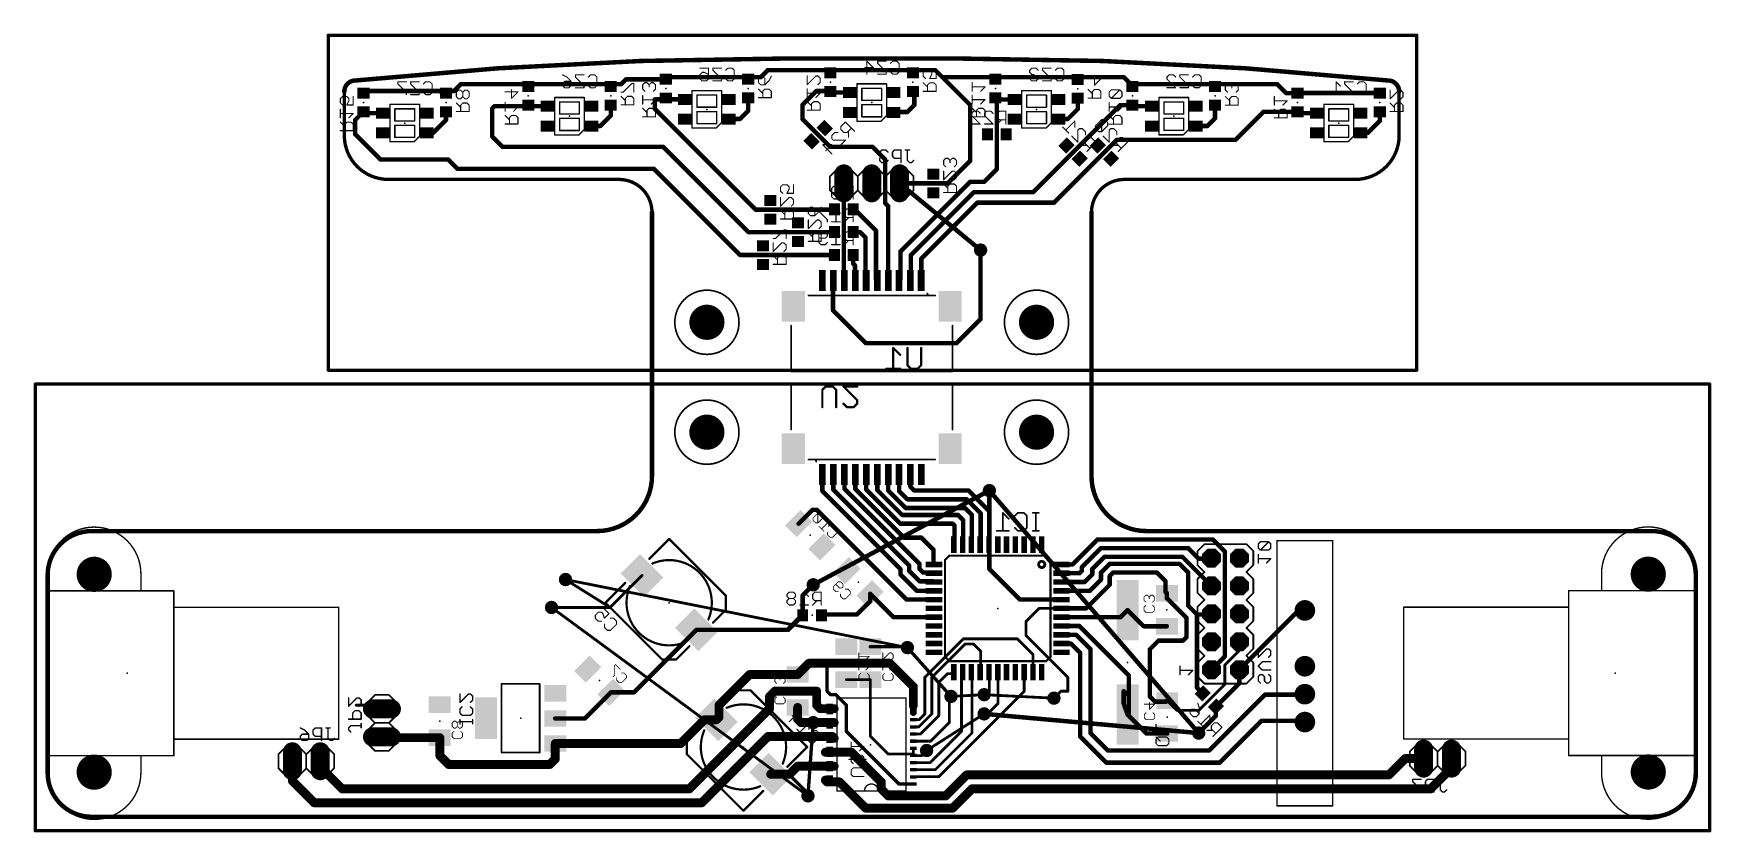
# Model space of a CAD drawing. Extents: x 220 to 372, y -1 to 71.
import ezdxf

# ---------------------------------------------------------------- set-up
doc = ezdxf.new("R2010")
doc.units = 0
for name, color, linetype in [('1', 22, 'CONTINUOUS'), ('16', 175, 'CONTINUOUS'), ('17', 82, 'CONTINUOUS'), ('18', 82, 'CONTINUOUS'), ('20', 7, 'CONTINUOUS'), ('22', 253, 'CONTINUOUS'), ('24', 7, 'CONTINUOUS'), ('26', 253, 'CONTINUOUS'), ('29', 253, 'CONTINUOUS')]:
    doc.layers.add(name, color=color, linetype=linetype)

# ---------------------------------------------------------------- blocks, each defined once
blk = doc.blocks.new('RECT')
blk.add_solid([(-0.5, -0.5), (0.5, -0.5), (-0.5, 0.5), (0.5, 0.5)])
blk = doc.blocks.new('LONGP100')
at = {"const_width": 1}
blk.add_lwpolyline([(-0.5, 0), (0.5, 0)], dxfattribs=at)
at = {"const_width": 0.5}
for points in [[(-0.5, 0.25, 1), (-0.5, -0.25)], [(0.5, -0.25, 1), (0.5, 0.25)]]:
    blk.add_lwpolyline(points, format="xyb", dxfattribs=at)
blk = doc.blocks.new('OCTAGONP')
at = {"const_width": 0.5}
blk.add_lwpolyline([(-0.25, -0.1036), (-0.25, 0.1036), (-0.1036, 0.25), (0.1036, 0.25), (0.25, 0.1036), (0.25, -0.1036), (0.1036, -0.25), (-0.1036, -0.25), (-0.25, -0.1036), (-0.25, 0.1036)], dxfattribs=at)
blk = doc.blocks.new('ROUNDP')
at = {"const_width": 0.5}
blk.add_lwpolyline([(0, -0.25, 1), (0, 0.25, 1), (0, -0.25)], format="xyb", dxfattribs=at)
blk = doc.blocks.new('ROUNDV')
at = {"const_width": 0.5}
blk.add_lwpolyline([(0, -0.25, 1), (0, 0.25, 1), (0, -0.25)], format="xyb", dxfattribs=at)

msp = doc.modelspace()

# ---------------------------------------------------------------- linework, layer by layer
at = {"layer": '1'}
for points, const_width in [([(305.7469, 51.5693), (298.3795, 57.6437)], 0.4064), ([(290.5125, 21.1137), (306.5462, 29.6863)], 0.4064), ([(306.5462, 29.6863), (325.5962, 7.62)], 0.4064), ([(267.97, 21.59), (299.085, 15.3988)], 0.254), ([(266.7, 19.05), (290.0362, 1.905)], 0.254), ([(299.085, 15.3988), (303.0538, 10.9538)], 0.3048), ([(303.0538, 10.9538), (306.07, 11.1125)], 0.254), ([(312.42, 10.795), (306.07, 11.1125)], 0.254), ([(300.8313, 6.0325), (306.07, 9.3663)], 0.254), ([(325.5962, 7.62), (306.07, 9.3663)], 0.4064), ([(290.5125, 8.5725), (290.0362, 1.905)], 0.3048)]:
    msp.add_lwpolyline(points, dxfattribs=dict(at, const_width=const_width))
for points, const_width in [([(298.4442, 57.7221, 1), (298.3149, 57.5653)], 0.2032), ([(305.6823, 51.4909, 1), (305.8116, 51.6477)], 0.2032), ([(306.6232, 29.7526, 1), (306.4693, 29.6199)], 0.2032), ([(306.5942, 29.5967, 1), (306.4983, 29.7758)], 0.2032), ([(267.9824, 21.6523, 1), (267.9576, 21.5277)], 0.127), ([(290.4646, 21.2033, 1), (290.5604, 21.0242)], 0.2032), ([(266.7376, 19.1012, 1), (266.6624, 18.9988)], 0.127), ([(299.1418, 15.4495, 1), (299.0282, 15.348)], 0.1524), ([(299.0726, 15.3365, 1), (299.0974, 15.461)], 0.127), ([(302.9969, 10.903, 1), (303.1106, 11.0045)], 0.1524), ([(303.0504, 11.0172, 1), (303.0571, 10.8903)], 0.127), ([(306.0732, 11.1759, 1), (306.0668, 11.0491)], 0.127), ([(306.0733, 11.0491, 1), (306.0667, 11.1759)], 0.127), ([(312.4168, 10.7316, 1), (312.4232, 10.8584)], 0.127), ([(306.0791, 9.4674, 1), (306.0609, 9.2651)], 0.2032), ([(306.1041, 9.3127, 1), (306.0359, 9.4198)], 0.127), ([(290.5885, 8.5671, 1), (290.4365, 8.5779)], 0.1524), ([(325.5193, 7.5536, 1), (325.6732, 7.6864)], 0.2032), ([(325.5872, 7.5188, 1), (325.6053, 7.7212)], 0.2032), ([(300.7972, 6.0861, 1), (300.8653, 5.9789)], 0.127), ([(289.9602, 1.9104, 1), (290.1123, 1.8996)], 0.1524), ([(289.9987, 1.8538, 1), (290.0738, 1.9562)], 0.127)]:
    msp.add_lwpolyline(points, format="xyb", dxfattribs=dict(at, const_width=const_width))
at = {"layer": '16'}
for points, const_width in [([(246.38, 71.12), (345.44, 71.12)], 0.3048), ([(246.38, 40.64), (246.38, 71.12)], 0.3048), ([(345.44, 71.12), (345.44, 40.64)], 0.3048), ([(273.4839, 67.1089), (273.05, 66.675)], 0.4064), ([(277.1011, 67.1089), (273.4839, 67.1089)], 0.4064), ([(277.3022, 67.31), (277.1011, 67.1089)], 0.4064), ([(284.48, 67.31), (277.3022, 67.31)], 0.4064), ([(284.5906, 67.1994), (284.48, 67.31)], 0.4064), ([(284.7701, 67.31), (284.5906, 67.1305)], 0.4064), ([(284.5906, 67.1305), (284.5906, 67.1994)], 0.4064), ([(285.75, 67.31), (284.7701, 67.31)], 0.4064), ([(286.385, 67.945), (285.75, 67.31)], 0.4064), ([(292.1, 67.945), (286.385, 67.945)], 0.4064), ([(292.3164, 67.945), (292.0818, 67.7104)], 0.4064), ([(292.0818, 67.9268), (292.1, 67.945)], 0.4064), ([(292.0818, 67.7104), (292.0818, 67.9268)], 0.4064), ([(299.085, 67.945), (292.3164, 67.945)], 0.4064), ([(299.3281, 67.7019), (299.085, 67.945)], 0.4064), ([(299.5895, 67.7019), (299.3281, 67.7019)], 0.4064), ([(299.8326, 67.945), (299.5895, 67.7019)], 0.4064), ([(301.625, 67.945), (299.8326, 67.945)], 0.4064), ([(302.26, 67.31), (301.625, 67.945)], 0.4064), ([(307.2869, 67.31), (302.26, 67.31)], 0.4064), ([(304.8, 64.77), (302.26, 67.31)], 0.4064), ([(307.2869, 67.31), (307.0892, 67.1122)], 0.4064), ([(307.0892, 67.1122), (307.1422, 67.1122)], 0.4064), ([(307.1422, 67.1122), (307.34, 67.31)], 0.4064), ([(307.34, 67.31), (307.2869, 67.31)], 0.4064), ([(314.8086, 67.31), (307.34, 67.31)], 0.4064), ([(314.8086, 67.31), (314.5884, 67.0898)], 0.4064), ([(314.5884, 67.0898), (314.7398, 67.0898)], 0.4064), ([(314.7398, 67.0898), (314.96, 67.31)], 0.4064), ([(314.96, 67.31), (314.8086, 67.31)], 0.4064), ([(318.77, 67.31), (314.96, 67.31)], 0.4064), ([(319.559, 66.521), (318.77, 67.31)], 0.4064), ([(249.7745, 66.04), (249.5875, 65.8529)], 0.4064), ([(256.54, 66.04), (249.7745, 66.04)], 0.4064), ([(256.7196, 65.8604), (256.54, 66.04)], 0.4064), ([(257.099, 65.8604), (256.7196, 65.8604)], 0.4064), ([(257.2786, 66.04), (257.099, 65.8604)], 0.4064), ([(257.81, 66.04), (257.2786, 66.04)], 0.4064), ([(258.445, 66.675), (257.81, 66.04)], 0.4064), ([(264.16, 66.675), (258.445, 66.675)], 0.4064), ([(264.3701, 66.4649), (264.16, 66.675)], 0.4064), ([(264.583, 66.4649), (264.3701, 66.4649)], 0.4064), ([(264.7931, 66.675), (264.583, 66.4649)], 0.4064), ([(271.78, 66.675), (264.7931, 66.675)], 0.4064), ([(271.9874, 66.4676), (271.78, 66.675)], 0.4064), ([(272.0885, 66.4676), (271.9874, 66.4676)], 0.4064), ([(272.2959, 66.675), (272.0885, 66.4676)], 0.4064), ([(273.05, 66.675), (272.2959, 66.675)], 0.4064), ([(289.5448, 64.7885), (290.8021, 66.0458)], 0.4064), ([(290.8021, 66.0458), (292.0465, 66.0458)], 0.4064), ([(292.0465, 66.0458), (292.0818, 66.0104)], 0.4064), ([(292.1862, 65.9061), (292.0818, 66.0104)], 0.4064), ([(292.2339, 65.9061), (292.1, 66.04)], 0.4064), ([(293.8532, 65.9061), (292.1862, 65.9061)], 0.4064), ([(293.8532, 65.9061), (292.2339, 65.9061)], 0.4064), ([(299.5895, 66.0019), (299.6819, 66.0019)], 0.4064), ([(299.6819, 66.0019), (299.72, 66.04)], 0.4064), ([(299.72, 66.04), (299.72, 64.77)], 0.4064), ([(319.7811, 66.675), (319.559, 66.4529)], 0.4064), ([(319.559, 66.4529), (319.559, 66.521)], 0.4064), ([(327.025, 66.675), (319.7811, 66.675)], 0.4064), ([(327.0827, 66.6173), (327.025, 66.675)], 0.4064), ([(327.3069, 66.675), (327.0827, 66.4508)], 0.4064), ([(327.0827, 66.4508), (327.0827, 66.6173)], 0.4064), ([(332.74, 66.675), (327.3069, 66.675)], 0.4064), ([(333.5681, 65.8469), (332.74, 66.675)], 0.4064), ([(334.5887, 65.8469), (333.5681, 65.8469)], 0.4064), ([(334.6007, 65.8589), (334.5887, 65.8469)], 0.4064), ([(342.0811, 65.8589), (334.6007, 65.8589)], 0.4064), ([(249.4556, 64.0356), (248.8293, 63.4093)], 0.4064), ([(251.3533, 64.0356), (249.4556, 64.0356)], 0.4064), ([(249.7048, 64.0356), (249.5875, 64.1529)], 0.4064), ([(251.3533, 64.0356), (249.7048, 64.0356)], 0.4064), ([(257.099, 64.1604), (257.099, 63.424)], 0.4064), ([(261.5116, 64.6616), (261.3025, 64.4525)], 0.4064), ([(261.3025, 64.4525), (261.3025, 61.9125)], 0.4064), ([(266.3495, 64.6616), (261.5116, 64.6616)], 0.4064), ([(264.6863, 64.6616), (264.583, 64.7649)], 0.4064), ([(266.3495, 64.6616), (264.6863, 64.6616)], 0.4064), ([(272.0885, 64.7676), (272.0885, 63.8085)], 0.4064), ([(278.8532, 65.2819), (276.1019, 65.2819)], 0.4064), ([(276.1019, 65.2819), (276.1019, 64.4168)], 0.4064), ([(276.1019, 64.4168), (285.2738, 55.245)], 0.4064), ([(277.2281, 65.2819), (277.1011, 65.4089)], 0.4064), ([(278.8532, 65.2819), (277.2281, 65.2819)], 0.4064), ([(284.5906, 64.2456), (283.845, 63.5)], 0.4064), ([(284.5906, 65.4305), (284.5906, 64.2456)], 0.4064), ([(289.5448, 63.4827), (289.5448, 64.7885)], 0.4064), ([(297.8622, 64.135), (297.8232, 64.0961)], 0.4064), ([(299.085, 64.135), (297.8622, 64.135)], 0.4064), ([(299.72, 64.77), (299.085, 64.135)], 0.4064), ([(304.8, 59.69), (304.8, 64.77)], 0.4064), ([(307.2208, 65.2805), (307.0892, 65.4122)], 0.4064), ([(308.8586, 65.2805), (307.2208, 65.2805)], 0.4064), ([(307.2208, 65.2805), (307.2208, 58.9358)], 0.4064), ([(318.4354, 64.7529), (310.515, 56.8325)], 0.4064), ([(314.5884, 64.3984), (313.69, 63.5)], 0.4064), ([(314.5884, 65.3898), (314.5884, 64.3984)], 0.4064), ([(319.559, 64.7529), (318.4354, 64.7529)], 0.4064), ([(319.6462, 64.6657), (319.559, 64.7529)], 0.4064), ([(321.3546, 64.6657), (319.6462, 64.6657)], 0.4064), ([(327.0827, 64.7508), (327.0827, 63.5577)], 0.4064), ([(331.4819, 64.1469), (328.93, 61.595)], 0.4064), ([(334.5887, 64.1469), (331.4819, 64.1469)], 0.4064), ([(334.7007, 64.035), (334.5887, 64.1469)], 0.4064), ([(336.355, 64.035), (334.7007, 64.035)], 0.4064), ([(342.0811, 64.1589), (342.0811, 63.3161)], 0.4064), ([(248.8293, 62.1028), (248.8293, 63.4093)], 0.4064), ([(257.099, 63.424), (255.905, 62.23)], 0.4064), ([(270.3329, 62.865), (270.3195, 62.8516)], 0.4064), ([(271.145, 62.865), (270.3329, 62.865)], 0.4064), ([(272.0885, 63.8085), (271.145, 62.865)], 0.4064), ([(282.8512, 63.5), (282.8232, 63.4719)], 0.4064), ([(283.845, 63.5), (282.8512, 63.5)], 0.4064), ([(292.0604, 60.9671), (289.5448, 63.4827)], 0.4064), ([(312.858, 63.5), (312.8286, 63.4705)], 0.4064), ([(313.69, 63.5), (312.858, 63.5)], 0.4064), ([(325.3339, 62.865), (325.3246, 62.8557)], 0.4064), ([(326.39, 62.865), (325.3339, 62.865)], 0.4064), ([(327.0827, 63.5577), (326.39, 62.865)], 0.4064), ([(342.0811, 63.3161), (340.995, 62.23)], 0.4064), ([(251.1221, 59.8101), (248.8293, 62.1028)], 0.4064), ([(255.3277, 62.23), (255.3233, 62.2256)], 0.4064), ([(255.905, 62.23), (255.3277, 62.23)], 0.4064), ([(261.3025, 61.9125), (262.255, 60.96)], 0.4064), ([(262.255, 60.96), (276.86, 60.96)], 0.4064), ([(276.86, 60.96), (284.6118, 53.2082)], 0.4064), ([(295.9023, 60.9671), (292.0604, 60.9671)], 0.4064), ([(297.0647, 59.8048), (295.9023, 60.9671)], 0.4064), ([(318.135, 61.595), (312.42, 55.88)], 0.4064), ([(328.93, 61.595), (318.135, 61.595)], 0.4064), ([(340.33, 62.23), (340.325, 62.225)], 0.4064), ([(340.995, 62.23), (340.33, 62.23)], 0.4064), ([(257.2954, 59.8101), (251.1221, 59.8101)], 0.4064), ([(258.1427, 58.9628), (257.2954, 59.8101)], 0.4064), ([(297.0647, 55.8411), (297.0647, 59.8048)], 0.4064), ([(302.7537, 57.6437), (304.8, 59.69)], 0.4064), ([(276.0203, 58.9628), (258.1427, 58.9628)], 0.4064), ([(283.8612, 51.1219), (276.0203, 58.9628)], 0.4064), ([(307.2208, 58.9358), (306.07, 57.785)], 0.4064), ([(293.2996, 57.6437), (293.2996, 48.8431)], 0.4064), ([(298.3795, 57.6437), (302.7537, 57.6437)], 0.4064), ([(304.8, 57.785), (298.45, 51.435)], 0.4064), ([(305.1175, 56.8325), (299.4025, 51.1175)], 0.4064), ([(306.07, 57.785), (304.8, 57.785)], 0.4064), ([(310.515, 56.8325), (305.1175, 56.8325)], 0.4064), ([(285.2738, 55.245), (292.4152, 55.245)], 0.4064), ([(292.4152, 55.245), (292.4538, 55.2836)], 0.4064), ([(294.1538, 55.2836), (294.2839, 55.2836)], 0.4064), ([(294.2839, 55.2836), (296.2275, 53.34)], 0.4064), ([(297.3407, 55.565), (297.0647, 55.8411)], 0.4064), ([(297.3407, 48.7898), (297.3407, 55.565)], 0.4064), ([(305.435, 55.88), (300.355, 50.8)], 0.4064), ([(312.42, 55.88), (305.435, 55.88)], 0.4064), ([(292.3223, 53.34), (292.4541, 53.2082)], 0.4064), ([(296.2275, 53.34), (296.2275, 48.9123)], 0.4064), ([(284.6118, 53.2082), (292.4541, 53.2082)], 0.4064), ([(294.1541, 53.2082), (294.7718, 53.2082)], 0.4064), ([(294.7718, 53.2082), (295.275, 52.705)], 0.4064), ([(295.275, 52.705), (295.275, 48.8488)], 0.4064), ([(283.8612, 51.1219), (292.4541, 51.1219)], 0.4064), ([(292.1322, 50.8), (292.4541, 51.1219)], 0.4064), ([(294.1541, 51.1219), (294.1541, 50.3334)], 0.4064), ([(294.1541, 50.3334), (294.3225, 50.165)], 0.4064), ([(298.45, 51.435), (298.45, 48.9085)], 0.4064), ([(299.4025, 51.1175), (299.4025, 48.845)], 0.4064), ([(300.355, 50.8), (300.355, 48.8069)], 0.4064), ([(305.7469, 45.2795), (305.7469, 51.5693)], 0.4064), ([(292.3369, 48.7898), (292.3203, 48.7732)], 0.4064), ([(292.3203, 48.7732), (292.3203, 46.0873)], 0.4064), ([(293.2996, 48.8431), (293.3529, 48.7898)], 0.4064), ([(294.3225, 50.165), (294.3225, 48.8107)], 0.4064), ([(294.3225, 48.8107), (294.3435, 48.7898)], 0.4064), ([(295.275, 48.8488), (295.3341, 48.7898)], 0.4064), ([(296.2275, 48.9123), (296.3501, 48.7898)], 0.4064), ([(298.45, 48.9085), (298.3313, 48.7898)], 0.4064), ([(299.4025, 48.845), (299.3473, 48.7898)], 0.4064), ([(300.355, 48.8069), (300.3379, 48.7898)], 0.4064), ([(292.3203, 46.0873), (295.3105, 43.0971)], 0.4064), ([(303.5645, 43.0971), (305.7469, 45.2795)], 0.4064), ([(295.3105, 43.0971), (303.5645, 43.0971)], 0.4064), ([(345.44, 40.64), (246.38, 40.64)], 0.3048), ([(219.71, -1.27), (219.71, 39.37)], 0.3048), ([(219.71, 39.37), (372.11, 39.37)], 0.3048), ([(372.11, 39.37), (372.11, -1.27)], 0.3048), ([(291.35, 31.1541), (291.35, 29.6425)], 0.4064), ([(292.3406, 31.1541), (292.3406, 29.7632)], 0.4064), ([(293.3566, 31.1541), (293.3566, 29.8585)], 0.4064), ([(294.3471, 31.1541), (294.3471, 29.8204)], 0.4064), ([(295.3378, 31.1541), (295.3378, 29.7823)], 0.4064), ([(296.3537, 31.1541), (296.3537, 29.7188)], 0.4064), ([(297.3444, 31.1541), (297.3444, 29.6806)], 0.4064), ([(298.3349, 31.1541), (298.3349, 29.6425)], 0.4064), ([(299.351, 31.1541), (299.351, 30.0553)], 0.4064), ([(291.35, 29.6425), (298.45, 22.5425)], 0.4064), ([(292.3406, 29.7632), (299.2438, 22.86)], 0.4064), ([(293.3566, 29.8585), (300.1963, 23.0188)], 0.4064), ([(294.3471, 29.8204), (298.7675, 25.4)], 0.4064), ([(295.3378, 29.7823), (298.45, 26.67)], 0.4064), ([(296.3537, 29.7188), (298.6087, 27.4638)], 0.4064), ([(297.3444, 29.6806), (298.9263, 28.0988)], 0.4064), ([(298.3349, 29.6425), (299.085, 28.8925)], 0.4064), ([(299.085, 28.8925), (304.4825, 28.8925)], 0.4064), ([(299.351, 30.0553), (299.72, 29.6863)], 0.4064), ([(299.72, 29.6863), (304.6413, 29.6863)], 0.4064), ([(304.4825, 28.8925), (305.7525, 27.6225)], 0.4064), ([(304.6413, 29.6863), (306.5462, 27.7812)], 0.4064), ([(306.5462, 27.7812), (306.5462, 29.6863)], 0.4064), ([(290.4487, 27.94), (289.1843, 26.6757)], 0.4064), ([(290.83, 27.94), (290.4487, 27.94)], 0.4064), ([(299.005, 19.765), (290.83, 27.94)], 0.4064), ([(298.6087, 27.4638), (303.6888, 27.4638)], 0.4064), ([(298.9263, 28.0988), (304.3238, 28.0988)], 0.4064), ([(303.6888, 27.4638), (304.165, 26.9875)], 0.4064), ([(304.3238, 28.0988), (304.9588, 27.4638)], 0.4064), ([(304.9588, 27.4638), (304.9588, 24.8138)], 0.4064), ([(305.7525, 27.6225), (305.7525, 24.8075)], 0.4064), ([(306.5462, 27.7812), (306.5462, 24.8012)], 0.4064), ([(298.45, 26.67), (303.2125, 26.67)], 0.4064), ([(303.2125, 26.67), (303.3713, 26.5113)], 0.4064), ([(303.3713, 26.5113), (303.3713, 24.8263)], 0.4064), ([(304.165, 26.9875), (304.165, 24.82)], 0.4064), ([(298.7675, 25.4), (300.355, 25.4)], 0.4064), ([(300.355, 25.4), (301.4663, 24.2888)], 0.4064), ([(301.4663, 24.2888), (301.4663, 23.0088)], 0.4064), ([(303.3713, 24.8263), (303.31, 24.765)], 0.4064), ([(304.165, 24.82), (304.11, 24.765)], 0.4064), ([(304.9588, 24.8138), (304.91, 24.765)], 0.4064), ([(305.7525, 24.8075), (305.71, 24.765)], 0.4064), ([(306.5462, 24.8012), (306.51, 24.765)], 0.4064), ([(306.5462, 24.7288), (306.51, 24.765)], 0.4064), ([(306.5462, 24.7288), (306.5462, 24.8012)], 0.4064), ([(306.5462, 22.5425), (306.5462, 24.7288)], 0.4064), ([(314.1125, 22.965), (316.3888, 25.2413)], 0.4064), ([(314.96, 22.7013), (316.7063, 24.4475)], 0.4064), ([(316.3888, 25.2413), (326.8663, 25.2413)], 0.4064), ([(316.7063, 24.4475), (324.6438, 24.4475)], 0.4064), ([(324.6438, 24.4475), (325.5962, 23.495)], 0.4064), ([(326.8663, 25.2413), (327.9775, 24.13)], 0.4064), ([(299.2438, 22.86), (299.2438, 22.3838)], 0.4064), ([(300.1963, 23.0188), (300.1963, 22.5425)], 0.4064), ([(301.4663, 23.0088), (301.51, 22.965)], 0.4064), ([(313.11, 22.965), (314.1125, 22.965)], 0.4064), ([(315.9125, 22.5425), (317.0238, 23.6538)], 0.4064), ([(316.7063, 22.225), (317.5, 23.0188)], 0.4064), ([(317.0238, 23.6538), (324.1113, 23.6538)], 0.4064), ([(317.5, 23.0188), (323.85, 23.0188)], 0.4064), ([(323.85, 23.0188), (324.6438, 22.225)], 0.4064), ([(324.1113, 23.6538), (326.76, 21.005)], 0.4064), ([(325.5962, 23.495), (326.71, 23.495)], 0.4064), ([(326.71, 23.495), (326.76, 23.545)], 0.4064), ([(327.9775, 24.13), (327.9775, 14.6025)], 0.4064), ([(272.0253, 19.05), (267.97, 21.59)], 0.254), ([(274.9301, 21.9549), (272.0253, 19.05)], 0.254), ([(298.45, 22.5425), (298.45, 22.0663)], 0.4064), ([(298.45, 22.0663), (299.9513, 20.565)], 0.4064), ([(299.2438, 22.3838), (300.1963, 21.4313)], 0.4064), ([(300.1963, 22.5425), (300.5138, 22.225)], 0.4064), ([(300.1963, 21.4313), (301.4438, 21.4313)], 0.4064), ([(300.5138, 22.225), (301.45, 22.225)], 0.4064), ([(301.4438, 21.4313), (301.51, 21.365)], 0.4064), ([(301.45, 22.225), (301.51, 22.165)], 0.4064), ([(309.3238, 19.765), (306.5462, 22.5425)], 0.4064), ([(313.11, 22.165), (314.7413, 22.165)], 0.4064), ([(313.11, 21.365), (315.2113, 21.365)], 0.4064), ([(314.7413, 22.165), (314.96, 22.3838)], 0.4064), ([(314.96, 22.3838), (314.96, 22.7013)], 0.4064), ([(315.2113, 21.365), (315.9125, 22.0663)], 0.4064), ([(315.6813, 20.565), (316.7063, 21.59)], 0.4064), ([(315.9125, 22.0663), (315.9125, 22.5425)], 0.4064), ([(316.7063, 21.59), (316.7063, 22.225)], 0.4064), ([(317.5, 21.9075), (317.8175, 22.225)], 0.4064), ([(317.5, 21.1137), (317.5, 21.9075)], 0.4064), ([(317.8175, 22.225), (321.7862, 22.225)], 0.4064), ([(321.7862, 22.225), (322.58, 21.4313)], 0.4064), ([(322.58, 21.4313), (322.58, 20.4588)], 0.4064), ([(324.6438, 22.225), (324.6438, 19.2088)], 0.4064), ([(289.56, 20.1613), (290.5125, 21.1137)], 0.4064), ([(289.56, 18.415), (289.56, 20.1613)], 0.4064), ([(297.83, 18.165), (295.7007, 20.2943)], 0.4064), ([(295.7007, 20.2943), (295.7007, 19.6344)], 0.4064), ([(301.51, 19.765), (299.005, 19.765)], 0.4064), ([(301.51, 20.565), (299.9513, 20.565)], 0.4064), ([(313.11, 19.765), (309.3238, 19.765)], 0.4064), ([(313.11, 20.565), (315.6813, 20.565)], 0.4064), ([(315.3512, 18.965), (317.5, 21.1137)], 0.4064), ([(322.58, 20.4588), (322.7013, 20.3375)], 0.4064), ([(322.7013, 20.3375), (322.7013, 19.8813)], 0.4064), ([(322.7013, 19.8813), (324.485, 18.0975)], 0.4064), ([(272.0253, 19.05), (266.7, 19.05)], 0.254), ([(288.2239, 17.0789), (289.56, 18.415)], 0.4064), ([(288.2239, 17.0051), (289.555, 18.3362)], 0.4064), ([(291.3338, 18.415), (291.255, 18.3362)], 0.4064), ([(294.4812, 18.415), (291.3338, 18.415)], 0.4064), ([(295.7007, 19.6344), (294.4812, 18.415)], 0.4064), ([(301.51, 18.165), (297.83, 18.165)], 0.4064), ([(311.065, 18.965), (309.88, 17.78)], 0.254), ([(313.11, 18.965), (311.065, 18.965)], 0.254), ([(313.11, 18.965), (315.3512, 18.965)], 0.4064), ([(313.11, 18.165), (318.4825, 18.165)], 0.4064), ([(318.4825, 18.165), (319.1238, 18.8063)], 0.4064), ([(320.5925, 17.3375), (319.1238, 18.8063)], 0.4064), ([(324.6438, 19.2088), (325.4375, 18.415)], 0.4064), ([(326.71, 18.415), (325.4375, 18.415)], 0.4064), ([(325.4375, 18.415), (325.4375, 11.7475)], 0.4064), ([(326.71, 18.415), (326.76, 18.465)], 0.4064), ([(334.695, 18.78), (329.3, 13.385)], 0.4064), ([(335.26, 18.78), (334.695, 18.78)], 0.4064), ([(274.2041, 11.3293), (279.8799, 17.0051)], 0.4064), ([(279.8799, 17.0051), (288.2239, 17.0051)], 0.4064), ([(288.2239, 17.0051), (288.2239, 17.0789)], 0.4064), ([(309.88, 17.78), (309.88, 16.51)], 0.254), ([(313.11, 17.365), (314.74, 17.365)], 0.4064), ([(314.74, 17.365), (319.2463, 12.8588)], 0.4064), ([(322.7013, 17.3375), (320.5925, 17.3375)], 0.4064), ([(324.485, 18.0975), (324.485, 16.3513)], 0.4064), ([(295.7088, 15.4788), (299.005, 15.4788)], 0.3048), ([(299.005, 15.4788), (299.085, 15.3988)], 0.3048), ([(300.6725, 12.7), (304.165, 16.1925)], 0.254), ([(301.3075, 12.7), (304.3238, 15.7163)], 0.254), ([(304.165, 16.1925), (309.0863, 16.1925)], 0.254), ([(304.3238, 15.7163), (305.1175, 15.7163)], 0.254), ([(305.1175, 15.7163), (305.7525, 15.0813)], 0.254), ([(309.0863, 16.1925), (310.515, 14.7637)], 0.254), ([(309.88, 16.51), (313.69, 12.7)], 0.254), ([(313.11, 16.565), (314.4288, 16.565)], 0.4064), ([(313.11, 15.765), (313.9588, 15.765)], 0.4064), ([(313.9588, 15.765), (314.8013, 14.9225)], 0.4064), ([(314.4288, 16.565), (315.7538, 15.24)], 0.4064), ([(315.7538, 15.24), (315.7538, 7.62)], 0.4064), ([(321.945, 16.0338), (321.1513, 15.24)], 0.4064), ([(321.1513, 15.24), (321.1513, 10.9538)], 0.4064), ([(324.1675, 16.0338), (321.945, 16.0338)], 0.4064), ([(324.485, 16.3513), (324.1675, 16.0338)], 0.4064), ([(329.3, 15.925), (329.3, 15.1338)], 0.254), ([(290.1238, 13.97), (289.0962, 12.9425)], 0.8128), ([(291.6238, 13.97), (290.1238, 13.97)], 0.8128), ([(297.4975, 13.97), (291.6238, 13.97)], 0.8128), ([(291.7825, 13.8113), (291.6238, 13.97)], 0.3048), ([(291.7825, 11.43), (291.7825, 13.8113)], 0.3048), ([(299.625, 11.8425), (297.4975, 13.97)], 0.8128), ([(305.7525, 15.0813), (305.7525, 13.2075)], 0.254), ([(310.515, 14.7637), (310.515, 13.17)], 0.254), ([(314.8013, 14.9225), (314.8013, 7.3025)], 0.4064), ([(327.9775, 14.6025), (326.76, 13.385)], 0.4064), ([(329.3, 15.1338), (327.9775, 13.8113)], 0.254), ([(327.9775, 13.8113), (327.9775, 12.065)], 0.254), ([(284.7225, 12.9425), (281.94, 10.16)], 0.8128), ([(289.0962, 12.9425), (284.7225, 12.9425)], 0.8128), ([(293.5288, 12.4787), (295.7088, 12.4787)], 0.254), ([(295.7088, 12.4787), (295.7088, 7.345)], 0.254), ([(299.625, 10.1325), (299.625, 11.8425)], 0.8128), ([(300.6725, 9.3663), (300.6725, 12.7)], 0.254), ([(301.3075, 9.3663), (301.3075, 12.7)], 0.254), ([(301.9425, 12.2238), (302.7363, 13.0175)], 0.254), ([(301.9425, 9.2075), (301.9425, 12.2238)], 0.254), ([(302.7363, 13.0175), (303.1625, 13.0175)], 0.254), ([(303.1625, 13.0175), (303.31, 13.165)], 0.254), ([(304.0063, 13.0613), (304.11, 13.165)], 0.254), ([(304.0063, 7.7788), (304.0063, 13.0613)], 0.254), ([(304.9588, 13.1163), (304.91, 13.165)], 0.254), ([(304.9588, 7.62), (304.9588, 13.1163)], 0.254), ([(305.7525, 13.2075), (305.71, 13.165)], 0.254), ([(306.5462, 13.1288), (306.51, 13.165)], 0.254), ([(306.5462, 11.43), (306.5462, 13.1288)], 0.254), ([(307.34, 13.135), (307.31, 13.165)], 0.254), ([(307.34, 10.3187), (307.34, 13.135)], 0.254), ([(309.71, 13.165), (309.71, 11.4188)], 0.254), ([(310.515, 13.17), (310.51, 13.165)], 0.254), ([(313.69, 12.7), (313.69, 11.43)], 0.254), ([(319.2463, 12.8588), (319.2463, 9.4288)], 0.4064), ([(329.3, 12.1604), (327.1623, 10.0227)], 0.4064), ([(329.3, 13.385), (329.3, 12.1604)], 0.4064), ([(269.7359, 8.9496), (272.1157, 11.3293)], 0.4064), ([(272.1157, 11.3293), (274.2041, 11.3293)], 0.4064), ([(286.5437, 10.9538), (287.02, 11.43)], 0.8128), ([(286.5437, 9.8425), (286.5437, 10.9538)], 0.8128), ([(287.02, 11.43), (290.83, 11.43)], 0.8128), ([(290.83, 11.43), (290.83, 10.16)], 0.8128), ([(292.1, 11.1125), (291.7825, 11.43)], 0.3048), ([(292.5763, 11.1125), (292.1, 11.1125)], 0.3048), ([(293.5288, 10.16), (292.5763, 11.1125)], 0.3048), ([(309.71, 11.4188), (301.9425, 3.6513)], 0.254), ([(302.895, 10.795), (303.0538, 10.9538)], 0.254), ([(302.895, 8.5725), (302.895, 10.795)], 0.254), ([(306.07, 11.1125), (306.2287, 11.1125)], 0.254), ([(306.2287, 11.1125), (306.5462, 11.43)], 0.254), ([(313.055, 11.43), (312.42, 10.795)], 0.254), ([(313.69, 11.43), (313.055, 11.43)], 0.254), ([(318.77, 11.43), (318.77, 10.295)], 0.4064), ([(319.0425, 11.1575), (318.77, 11.43)], 0.4064), ([(321.1513, 10.9538), (321.6275, 10.4775)], 0.4064), ([(322.6313, 10.4775), (322.7287, 10.575)], 0.4064), ([(323.62, 9.6837), (322.7287, 10.575)], 0.254), ([(325.4375, 11.7475), (325.9602, 11.2248)], 0.4064), ([(327.9775, 12.065), (325.5962, 9.6837)], 0.254), ([(326.5488, 6.0325), (331.6288, 11.1125)], 0.4064), ([(331.6288, 11.1125), (335.2125, 11.1125)], 0.4064), ([(335.2125, 11.1125), (335.26, 11.16)], 0.4064), ([(250.92, 10.16), (248.92, 10.16)], 0.254), ([(251.265, 9.815), (250.92, 10.16)], 0.254), ([(280.6061, 8.8261), (278.4475, 6.6675)], 0.8128), ([(279.2413, 2.54), (286.5437, 9.8425)], 0.8128), ([(281.6914, 8.8261), (280.6061, 8.8261)], 0.8128), ([(281.94, 9.0747), (281.6914, 8.8261)], 0.8128), ([(281.94, 10.16), (281.94, 9.0747)], 0.8128), ([(289.0962, 9.9425), (289.0962, 8.8775)], 0.8128), ([(289.0962, 8.8775), (289.4013, 8.5725)], 0.8128), ([(290.83, 10.16), (291.1475, 9.8425)], 0.8128), ([(291.1475, 9.8425), (292.4175, 9.8425)], 0.8128), ([(292.295, 9.8425), (292.005, 10.1325)], 0.254), ([(292.005, 10.1325), (292.005, 9.4825)], 0.254), ([(292.4175, 9.8425), (292.295, 9.8425)], 0.254), ([(293.5288, 7.7788), (293.5288, 10.16)], 0.3048), ([(299.625, 9.4825), (299.625, 10.1325)], 0.6096), ([(300.1238, 8.1825), (301.3075, 9.3663)], 0.254), ([(300.1388, 8.8325), (300.6725, 9.3663)], 0.254), ([(300.2675, 7.5325), (301.9425, 9.2075)], 0.254), ([(306.07, 9.3663), (306.3875, 9.3663)], 0.254), ([(306.3875, 9.3663), (307.34, 10.3187)], 0.254), ([(318.77, 10.295), (319.1238, 9.3063)], 0.4064), ([(319.2463, 9.4288), (319.1238, 9.3063)], 0.4064), ([(320.855, 7.575), (319.1238, 9.3063)], 0.4064), ([(321.6275, 10.4775), (322.6313, 10.4775)], 0.4064), ([(325.5962, 9.6837), (323.62, 9.6837)], 0.254), ([(327.1623, 9.186), (325.5962, 7.62)], 0.4064), ([(327.1623, 10.0227), (327.1623, 9.186)], 0.4064), ([(251.34, 7.2), (251.265, 7.275)], 0.8128), ([(267.0396, 8.9496), (269.7359, 8.9496)], 0.4064), ([(280.3525, 1.27), (286.385, 7.3025)], 0.8128), ([(286.385, 7.3025), (292.2588, 7.3025)], 0.8128), ([(289.4013, 8.5725), (290.5125, 8.5725)], 0.8128), ([(290.5125, 8.5725), (292.4175, 8.5725)], 0.8128), ([(290.7725, 8.8325), (290.5125, 8.5725)], 0.3048), ([(292.005, 8.8325), (290.7725, 8.8325)], 0.3048), ([(292.2588, 7.3025), (292.4175, 7.1438)], 0.8128), ([(292.005, 8.8325), (292.005, 8.1825)], 0.3048), ([(292.265, 8.5725), (292.005, 8.8325)], 0.3048), ([(292.3938, 7.1438), (292.005, 7.5325)], 0.3048), ([(292.005, 6.8825), (292.005, 7.5325)], 0.3048), ([(292.4175, 8.5725), (292.265, 8.5725)], 0.3048), ([(298.325, 2.9825), (293.5288, 7.7788)], 0.3048), ([(299.625, 8.8325), (300.1388, 8.8325)], 0.254), ([(299.625, 8.1825), (300.1238, 8.1825)], 0.254), ([(299.625, 7.5325), (300.2675, 7.5325)], 0.254), ([(301.16, 4.9325), (304.0063, 7.7788)], 0.254), ([(301.205, 6.8825), (302.895, 8.5725)], 0.254), ([(301.6213, 4.2825), (304.9588, 7.62)], 0.254), ([(315.7538, 7.62), (317.3413, 6.0325)], 0.4064), ([(322.7287, 7.575), (320.855, 7.575)], 0.4064), ([(327.5013, 4.9213), (331.3113, 8.7313)], 0.4064), ([(331.3113, 8.7313), (335.1488, 8.7313)], 0.4064), ([(335.1488, 8.7313), (335.26, 8.62)], 0.4064), ([(256.52, 7.2), (251.34, 7.2)], 0.8128), ([(256.54, 7.18), (256.52, 7.2)], 0.8128), ([(256.54, 5.5563), (256.54, 7.18)], 0.8128), ([(267.0435, 6.6675), (267.0396, 6.6636)], 0.8128), ([(267.0396, 6.6636), (267.0396, 5.2609)], 0.8128), ([(278.4475, 6.6675), (267.0435, 6.6675)], 0.8128), ([(294.005, 5.8738), (291.6238, 5.8738)], 0.8128), ([(291.6463, 5.8738), (292.005, 6.2325)], 0.3048), ([(292.005, 6.2325), (292.005, 5.5825)], 0.3048), ([(292.4175, 7.1438), (292.3938, 7.1438)], 0.3048), ([(296.7038, 3.175), (294.005, 5.8738)], 0.8128), ([(295.7088, 7.345), (297.3388, 5.715)], 0.254), ([(299.625, 6.8825), (301.205, 6.8825)], 0.254), ([(299.625, 6.2325), (299.625, 5.5825)], 0.254), ([(299.625, 6.2325), (299.625, 5.6513)], 0.254), ([(300.355, 5.5563), (300.8313, 6.0325)], 0.254), ([(314.8013, 7.3025), (317.1825, 4.9213)], 0.4064), ([(317.3413, 6.0325), (326.5488, 6.0325)], 0.4064), ([(243.11, 5.055), (243.11, 3.27)], 0.8128), ([(245.65, 5.055), (245.65, 4.54)], 0.8128), ([(245.65, 4.54), (247.65, 2.54)], 0.8128), ([(257.3338, 4.7625), (256.54, 5.5563)], 0.8128), ([(266.5412, 4.7625), (257.3338, 4.7625)], 0.8128), ([(267.0396, 5.2609), (266.5412, 4.7625)], 0.8128), ([(288.3564, 3.8764), (289.0838, 4.6037)], 0.8128), ([(289.0838, 4.6037), (292.4175, 4.6037)], 0.8128), ([(291.6238, 5.8738), (291.6463, 5.8738)], 0.3048), ([(292.3263, 4.6037), (292.005, 4.2825)], 0.3048), ([(292.005, 4.9325), (292.005, 4.2825)], 0.254), ([(292.4175, 4.6037), (292.3263, 4.6037)], 0.3048), ([(297.3388, 5.715), (299.4925, 5.715)], 0.254), ([(299.4925, 5.715), (299.625, 5.5825)], 0.254), ([(299.625, 5.6513), (299.72, 5.5563)], 0.254), ([(299.625, 4.9325), (301.16, 4.9325)], 0.254), ([(299.72, 5.5563), (300.355, 5.5563)], 0.254), ([(317.1825, 4.9213), (327.5013, 4.9213)], 0.4064), ([(344.385, 5.295), (342.9, 3.81)], 0.8128), ([(345.655, 5.295), (344.385, 5.295)], 0.8128), ([(346.07, 5.295), (345.655, 5.295)], 0.6096), ([(348.61, 4.44), (346.71, 2.54)], 0.8128), ([(348.61, 5.295), (348.61, 4.44)], 0.8128), ([(243.11, 3.27), (245.11, 1.27)], 0.8128), ([(286.6411, 3.8764), (288.29, 3.8764)], 0.8128), ([(288.29, 3.8764), (288.3564, 3.8764)], 0.8128), ([(290.0362, 2.1301), (288.29, 3.8764)], 0.3048), ([(291.7825, 3.175), (291.6238, 3.3338)], 0.8128), ([(292.8938, 3.175), (291.7825, 3.175)], 0.8128), ([(291.6238, 3.3338), (291.7063, 3.3338)], 0.3048), ([(291.7063, 3.3338), (292.005, 3.6325)], 0.3048), ([(292.005, 2.9825), (292.005, 3.6325)], 0.3048), ([(295.275, 0.7938), (292.8938, 3.175)], 0.8128), ([(296.7038, 2.54), (296.7038, 3.175)], 0.8128), ([(299.625, 2.9825), (298.325, 2.9825)], 0.3048), ([(299.625, 4.2825), (301.6213, 4.2825)], 0.254), ([(299.6438, 3.6513), (299.625, 3.6325)], 0.254), ([(301.9425, 3.6513), (299.6438, 3.6513)], 0.254), ([(304.4825, 3.81), (302.5775, 1.905)], 0.8128), ([(342.9, 3.81), (304.4825, 3.81)], 0.8128), ([(245.11, 1.27), (280.3525, 1.27)], 0.8128), ([(247.65, 2.54), (279.2413, 2.54)], 0.8128), ([(290.0362, 1.905), (290.0362, 2.1301)], 0.3048), ([(297.3388, 1.905), (296.7038, 2.54)], 0.8128), ([(302.5775, 1.905), (297.3388, 1.905)], 0.8128), ([(304.9588, 2.54), (303.2125, 0.7938)], 0.8128), ([(346.71, 2.54), (304.9588, 2.54)], 0.8128), ([(303.2125, 0.7938), (295.275, 0.7938)], 0.8128), ([(372.11, -1.27), (219.71, -1.27)], 0.3048)]:
    msp.add_lwpolyline(points, dxfattribs=dict(at, const_width=const_width))
for points, const_width in [([(246.38, 71.1962, 1), (246.38, 71.0438)], 0.1524), ([(246.4562, 71.12, 1), (246.3038, 71.12)], 0.1524), ([(345.5162, 71.12, 1), (345.3638, 71.12)], 0.1524), ([(345.44, 71.0438, 1), (345.44, 71.1962)], 0.1524), ([(273.4839, 67.2105, 1), (273.4839, 67.0073)], 0.2032), ([(273.5557, 67.0371, 1), (273.4121, 67.1807)], 0.2032), ([(277.0293, 67.1807, 1), (277.1729, 67.0371)], 0.2032), ([(277.1011, 67.0073, 1), (277.1011, 67.2105)], 0.2032), ([(277.3022, 67.4116, 1), (277.3022, 67.2084)], 0.2032), ([(277.374, 67.2382, 1), (277.2304, 67.3818)], 0.2032), ([(284.5518, 67.3818, 1), (284.4082, 67.2382)], 0.2032), ([(284.48, 67.2084, 1), (284.48, 67.4116)], 0.2032), ([(284.6922, 67.1994, 1), (284.489, 67.1994)], 0.2032), ([(284.5188, 67.2024, 1), (284.6624, 67.0587)], 0.2032), ([(284.489, 67.1305, 1), (284.6922, 67.1305)], 0.2032), ([(284.5188, 67.1276, 1), (284.6624, 67.2712)], 0.2032), ([(284.7701, 67.4116, 1), (284.7701, 67.2084)], 0.2032), ([(284.8419, 67.2382, 1), (284.6982, 67.3818)], 0.2032), ([(285.6782, 67.3818, 1), (285.8218, 67.2382)], 0.2032), ([(285.75, 67.2084, 1), (285.75, 67.4116)], 0.2032), ([(286.385, 68.0466, 1), (286.385, 67.8434)], 0.2032), ([(286.4568, 67.8732, 1), (286.3132, 68.0168)], 0.2032), ([(292.1834, 67.9268, 1), (291.9802, 67.9268)], 0.2032), ([(292.01, 67.9987, 1), (292.1537, 67.855)], 0.2032), ([(292.01, 67.7823, 1), (292.1537, 67.6386)], 0.2032), ([(291.9802, 67.7104, 1), (292.1834, 67.7104)], 0.2032), ([(292.1718, 67.8732, 1), (292.0282, 68.0168)], 0.2032), ([(292.1, 67.8434, 1), (292.1, 68.0466)], 0.2032), ([(292.3164, 68.0466, 1), (292.3164, 67.8434)], 0.2032), ([(292.3882, 67.8732, 1), (292.2446, 68.0168)], 0.2032), ([(299.1568, 68.0168, 1), (299.0132, 67.8732)], 0.2032), ([(299.085, 67.8434, 1), (299.085, 68.0466)], 0.2032), ([(299.3281, 67.8035, 1), (299.3281, 67.6003)], 0.2032), ([(299.2562, 67.6301, 1), (299.3999, 67.7738)], 0.2032), ([(299.5177, 67.7738, 1), (299.6613, 67.6301)], 0.2032), ([(299.5895, 67.6003, 1), (299.5895, 67.8035)], 0.2032), ([(299.8326, 68.0466, 1), (299.8326, 67.8434)], 0.2032), ([(299.9044, 67.8732, 1), (299.7607, 68.0168)], 0.2032), ([(301.6968, 68.0168, 1), (301.5532, 67.8732)], 0.2032), ([(301.625, 67.8434, 1), (301.625, 68.0466)], 0.2032), ([(302.26, 67.4116, 1), (302.26, 67.2084)], 0.2032), ([(302.3318, 67.3818, 1), (302.1882, 67.2382)], 0.2032), ([(302.1882, 67.2382, 1), (302.3318, 67.3818)], 0.2032), ([(307.0892, 67.2138, 1), (307.0892, 67.0106)], 0.2032), ([(307.0173, 67.184, 1), (307.161, 67.0404)], 0.2032), ([(307.0704, 67.184, 1), (307.214, 67.0404)], 0.2032), ([(307.1422, 67.0106, 1), (307.1422, 67.2138)], 0.2032), ([(307.2869, 67.4116, 1), (307.2869, 67.2084)], 0.2032), ([(307.3588, 67.2382, 1), (307.2151, 67.3818)], 0.2032), ([(307.34, 67.4116, 1), (307.34, 67.2084)], 0.2032), ([(307.4118, 67.2382, 1), (307.2682, 67.3818)], 0.2032), ([(307.2869, 67.2084, 1), (307.2869, 67.4116)], 0.2032), ([(307.34, 67.2084, 1), (307.34, 67.4116)], 0.2032), ([(314.5884, 67.1914, 1), (314.5884, 66.9882)], 0.2032), ([(314.5166, 67.1616, 1), (314.6603, 67.0179)], 0.2032), ([(314.6679, 67.1616, 1), (314.8116, 67.0179)], 0.2032), ([(314.8086, 67.4116, 1), (314.8086, 67.2084)], 0.2032), ([(314.8805, 67.2382, 1), (314.7368, 67.3818)], 0.2032), ([(314.7398, 66.9882, 1), (314.7398, 67.1914)], 0.2032), ([(314.8086, 67.2084, 1), (314.8086, 67.4116)], 0.2032), ([(314.96, 67.4116, 1), (314.96, 67.2084)], 0.2032), ([(315.0318, 67.2382, 1), (314.8882, 67.3818)], 0.2032), ([(314.96, 67.2084, 1), (314.96, 67.4116)], 0.2032), ([(318.8418, 67.3818, 1), (318.6982, 67.2382)], 0.2032), ([(318.77, 67.2084, 1), (318.77, 67.4116)], 0.2032), ([(249.5156, 65.9248, 1), (249.6593, 65.7811)], 0.2032), ([(249.7745, 66.1416, 1), (249.7745, 65.9384)], 0.2032), ([(249.8464, 65.9682, 1), (249.7027, 66.1118)], 0.2032), ([(256.6118, 66.1118, 1), (256.4682, 65.9682)], 0.2032), ([(256.54, 65.9384, 1), (256.54, 66.1416)], 0.2032), ([(256.7196, 65.962, 1), (256.7196, 65.7588)], 0.2032), ([(256.6478, 65.7885, 1), (256.7915, 65.9322)], 0.2032), ([(257.0271, 65.9322, 1), (257.1708, 65.7885)], 0.2032), ([(257.099, 65.7588, 1), (257.099, 65.962)], 0.2032), ([(257.2786, 66.1416, 1), (257.2786, 65.9384)], 0.2032), ([(257.3504, 65.9682, 1), (257.2068, 66.1118)], 0.2032), ([(257.7382, 66.1118, 1), (257.8818, 65.9682)], 0.2032), ([(257.81, 65.9384, 1), (257.81, 66.1416)], 0.2032), ([(258.445, 66.7766, 1), (258.445, 66.5734)], 0.2032), ([(258.5168, 66.6032, 1), (258.3732, 66.7468)], 0.2032), ([(264.2318, 66.7468, 1), (264.0882, 66.6032)], 0.2032), ([(264.16, 66.5734, 1), (264.16, 66.7766)], 0.2032), ([(264.3701, 66.5665, 1), (264.3701, 66.3633)], 0.2032), ([(264.2983, 66.3931, 1), (264.4419, 66.5367)], 0.2032), ([(264.5112, 66.5367, 1), (264.6549, 66.3931)], 0.2032), ([(264.583, 66.3633, 1), (264.583, 66.5665)], 0.2032), ([(264.7931, 66.7766, 1), (264.7931, 66.5734)], 0.2032), ([(264.865, 66.6032, 1), (264.7213, 66.7468)], 0.2032), ([(271.8518, 66.7468, 1), (271.7082, 66.6032)], 0.2032), ([(271.78, 66.5734, 1), (271.78, 66.7766)], 0.2032), ([(271.9874, 66.5692, 1), (271.9874, 66.366)], 0.2032), ([(271.9155, 66.3958, 1), (272.0592, 66.5395)], 0.2032), ([(272.0167, 66.5395, 1), (272.1603, 66.3958)], 0.2032), ([(272.0885, 66.366, 1), (272.0885, 66.5692)], 0.2032), ([(272.2959, 66.7766, 1), (272.2959, 66.5734)], 0.2032), ([(272.3677, 66.6032, 1), (272.224, 66.7468)], 0.2032), ([(272.9782, 66.7468, 1), (273.1218, 66.6032)], 0.2032), ([(273.05, 66.5734, 1), (273.05, 66.7766)], 0.2032), ([(290.8021, 66.1474, 1), (290.8021, 65.9442)], 0.2032), ([(290.8739, 65.9739, 1), (290.7302, 66.1176)], 0.2032), ([(292.1183, 66.1176, 1), (291.9746, 65.9739)], 0.2032), ([(292.1537, 66.0823, 1), (292.01, 65.9386)], 0.2032), ([(292.1718, 66.1118, 1), (292.0282, 65.9682)], 0.2032), ([(292.01, 65.9386, 1), (292.1537, 66.0823)], 0.2032), ([(292.0465, 65.9442, 1), (292.0465, 66.1474)], 0.2032), ([(292.1862, 66.0077, 1), (292.1862, 65.8045)], 0.2032), ([(292.1143, 65.8342, 1), (292.258, 65.9779)], 0.2032), ([(292.2339, 66.0077, 1), (292.2339, 65.8045)], 0.2032), ([(292.1621, 65.8342, 1), (292.3058, 65.9779)], 0.2032), ([(293.8532, 65.8045, 1), (293.8532, 66.0077)], 0.2032), ([(293.8532, 65.8045, 1), (293.8532, 66.0077)], 0.2032), ([(299.5895, 66.1035, 1), (299.5895, 65.9003)], 0.2032), ([(299.6101, 66.0738, 1), (299.7538, 65.9301)], 0.2032), ([(299.8216, 66.04, 1), (299.6184, 66.04)], 0.2032), ([(299.7918, 65.9682, 1), (299.6482, 66.1118)], 0.2032), ([(299.6819, 65.9003, 1), (299.6819, 66.1035)], 0.2032), ([(319.6606, 66.521, 1), (319.4574, 66.521)], 0.2032), ([(319.4872, 66.5247, 1), (319.6309, 66.381)], 0.2032), ([(319.4574, 66.4529, 1), (319.6606, 66.4529)], 0.2032), ([(319.4872, 66.4491, 1), (319.6309, 66.5928)], 0.2032), ([(319.7811, 66.7766, 1), (319.7811, 66.5734)], 0.2032), ([(319.853, 66.6032, 1), (319.7093, 66.7468)], 0.2032), ([(327.0968, 66.7468, 1), (326.9532, 66.6032)], 0.2032), ([(327.1843, 66.6173, 1), (326.9811, 66.6173)], 0.2032), ([(327.0109, 66.5227, 1), (327.1546, 66.379)], 0.2032), ([(326.9811, 66.4508, 1), (327.1843, 66.4508)], 0.2032), ([(327.0109, 66.5454, 1), (327.1546, 66.6891)], 0.2032), ([(327.025, 66.5734, 1), (327.025, 66.7766)], 0.2032), ([(327.3069, 66.7766, 1), (327.3069, 66.5734)], 0.2032), ([(327.3787, 66.6032, 1), (327.235, 66.7468)], 0.2032), ([(332.8118, 66.7468, 1), (332.6682, 66.6032)], 0.2032), ([(332.74, 66.5734, 1), (332.74, 66.7766)], 0.2032), ([(333.5681, 65.9485, 1), (333.5681, 65.7453)], 0.2032), ([(333.4962, 65.7751, 1), (333.6399, 65.9188)], 0.2032), ([(334.5169, 65.9188, 1), (334.6606, 65.7751)], 0.2032), ([(334.6007, 65.9605, 1), (334.6007, 65.7573)], 0.2032), ([(334.6726, 65.7871, 1), (334.5289, 65.9308)], 0.2032), ([(334.5887, 65.7453, 1), (334.5887, 65.9485)], 0.2032), ([(342.0811, 65.7573, 1), (342.0811, 65.9605)], 0.2032), ([(249.4556, 64.1372, 1), (249.4556, 63.934)], 0.2032), ([(249.5274, 63.9637, 1), (249.3837, 64.1074)], 0.2032), ([(249.6593, 64.2248, 1), (249.5156, 64.0811)], 0.2032), ([(249.7048, 64.1372, 1), (249.7048, 63.934)], 0.2032), ([(249.633, 63.9637, 1), (249.7767, 64.1074)], 0.2032), ([(251.3533, 63.934, 1), (251.3533, 64.1372)], 0.2032), ([(251.3533, 63.934, 1), (251.3533, 64.1372)], 0.2032), ([(257.2006, 64.1604, 1), (256.9974, 64.1604)], 0.2032), ([(261.4041, 64.4525, 1), (261.2009, 64.4525)], 0.2032), ([(261.2307, 64.5243, 1), (261.3743, 64.3807)], 0.2032), ([(261.5116, 64.7632, 1), (261.5116, 64.56)], 0.2032), ([(261.5835, 64.5898, 1), (261.4398, 64.7335)], 0.2032), ([(264.6549, 64.8367, 1), (264.5112, 64.6931)], 0.2032), ([(264.6863, 64.7632, 1), (264.6863, 64.56)], 0.2032), ([(264.6145, 64.5898, 1), (264.7582, 64.7335)], 0.2032), ([(266.3495, 64.56, 1), (266.3495, 64.7632)], 0.2032), ([(266.3495, 64.56, 1), (266.3495, 64.7632)], 0.2032), ([(272.1901, 64.7676, 1), (271.9869, 64.7676)], 0.2032), ([(276.1019, 65.3835, 1), (276.1019, 65.1803)], 0.2032), ([(276.2035, 65.2819, 1), (276.0003, 65.2819)], 0.2032), ([(276.1737, 64.4887, 1), (276.0301, 64.345)], 0.2032), ([(276.0003, 64.4168, 1), (276.2035, 64.4168)], 0.2032), ([(277.1729, 65.4807, 1), (277.0293, 65.3371)], 0.2032), ([(277.2281, 65.3835, 1), (277.2281, 65.1803)], 0.2032), ([(277.1562, 65.2101, 1), (277.2999, 65.3537)], 0.2032), ([(278.8532, 65.1803, 1), (278.8532, 65.3835)], 0.2032), ([(278.8532, 65.1803, 1), (278.8532, 65.3835)], 0.2032), ([(284.6922, 65.4305, 1), (284.489, 65.4305)], 0.2032), ([(284.489, 64.2456, 1), (284.6922, 64.2456)], 0.2032), ([(284.6624, 64.1738, 1), (284.5188, 64.3174)], 0.2032), ([(289.6464, 64.7885, 1), (289.4432, 64.7885)], 0.2032), ([(289.473, 64.8603, 1), (289.6167, 64.7166)], 0.2032), ([(297.7514, 64.1679, 1), (297.8951, 64.0242)], 0.2032), ([(297.8622, 64.2366, 1), (297.8622, 64.0334)], 0.2032), ([(297.934, 64.0632, 1), (297.7903, 64.2068)], 0.2032), ([(299.0132, 64.2068, 1), (299.1568, 64.0632)], 0.2032), ([(299.085, 64.0334, 1), (299.085, 64.2366)], 0.2032), ([(299.6184, 64.77, 1), (299.8216, 64.77)], 0.2032), ([(299.7918, 64.6982, 1), (299.6482, 64.8418)], 0.2032), ([(304.9016, 64.77, 1), (304.6984, 64.77)], 0.2032), ([(304.7282, 64.6982, 1), (304.8718, 64.8418)], 0.2032), ([(307.161, 65.484, 1), (307.0173, 65.3404)], 0.2032), ([(307.2208, 65.3821, 1), (307.2208, 65.1789)], 0.2032), ([(307.3224, 65.2805, 1), (307.1192, 65.2805)], 0.2032), ([(307.149, 65.2087, 1), (307.2927, 65.3524)], 0.2032), ([(308.8586, 65.1789, 1), (308.8586, 65.3821)], 0.2032), ([(314.69, 65.3898, 1), (314.4868, 65.3898)], 0.2032), ([(314.4868, 64.3984, 1), (314.69, 64.3984)], 0.2032), ([(314.6603, 64.3266, 1), (314.5166, 64.4703)], 0.2032), ([(318.4354, 64.8545, 1), (318.4354, 64.6513)], 0.2032), ([(318.5072, 64.681, 1), (318.3635, 64.8247)], 0.2032), ([(319.6309, 64.8247, 1), (319.4872, 64.681)], 0.2032), ([(319.6462, 64.7673, 1), (319.6462, 64.5641)], 0.2032), ([(319.559, 64.6513, 1), (319.559, 64.8545)], 0.2032), ([(319.5744, 64.5938, 1), (319.7181, 64.7375)], 0.2032), ([(321.3546, 64.5641, 1), (321.3546, 64.7673)], 0.2032), ([(327.1843, 64.7508, 1), (326.9811, 64.7508)], 0.2032), ([(331.4819, 64.2485, 1), (331.4819, 64.0453)], 0.2032), ([(331.5538, 64.0751, 1), (331.4101, 64.2188)], 0.2032), ([(334.6606, 64.2188, 1), (334.5169, 64.0751)], 0.2032), ([(334.5887, 64.0453, 1), (334.5887, 64.2485)], 0.2032), ([(334.7007, 64.1366, 1), (334.7007, 63.9334)], 0.2032), ([(334.6288, 63.9632, 1), (334.7725, 64.1068)], 0.2032), ([(336.355, 63.9334, 1), (336.355, 64.1366)], 0.2032), ([(342.1827, 64.1589, 1), (341.9795, 64.1589)], 0.2032), ([(248.9309, 63.4093, 1), (248.7277, 63.4093)], 0.2032), ([(248.7575, 63.4812, 1), (248.9012, 63.3375)], 0.2032), ([(256.9974, 63.424, 1), (257.2006, 63.424)], 0.2032), ([(257.1708, 63.3521, 1), (257.0271, 63.4958)], 0.2032), ([(270.2477, 62.9235, 1), (270.3914, 62.7798)], 0.2032), ([(270.3329, 62.9666, 1), (270.3329, 62.7634)], 0.2032), ([(270.4048, 62.7932, 1), (270.2611, 62.9368)], 0.2032), ([(271.0732, 62.9368, 1), (271.2168, 62.7932)], 0.2032), ([(271.145, 62.7634, 1), (271.145, 62.9666)], 0.2032), ([(271.9869, 63.8085, 1), (272.1901, 63.8085)], 0.2032), ([(272.1603, 63.7367, 1), (272.0167, 63.8803)], 0.2032), ([(282.7513, 63.5437, 1), (282.895, 63.4001)], 0.2032), ([(282.8512, 63.6016, 1), (282.8512, 63.3984)], 0.2032), ([(282.9231, 63.4282, 1), (282.7794, 63.5718)], 0.2032), ([(283.7732, 63.5718, 1), (283.9168, 63.4282)], 0.2032), ([(283.845, 63.3984, 1), (283.845, 63.6016)], 0.2032), ([(289.6167, 63.5546, 1), (289.473, 63.4109)], 0.2032), ([(289.4432, 63.4827, 1), (289.6464, 63.4827)], 0.2032), ([(312.7567, 63.5424, 1), (312.9004, 63.3987)], 0.2032), ([(312.858, 63.6016, 1), (312.858, 63.3984)], 0.2032), ([(312.9299, 63.4282, 1), (312.7862, 63.5718)], 0.2032), ([(313.6182, 63.5718, 1), (313.7618, 63.4282)], 0.2032), ([(313.69, 63.3984, 1), (313.69, 63.6016)], 0.2032), ([(325.2528, 62.9275, 1), (325.3964, 62.7838)], 0.2032), ([(325.3339, 62.9666, 1), (325.3339, 62.7634)], 0.2032), ([(325.4058, 62.7932, 1), (325.2621, 62.9368)], 0.2032), ([(326.3182, 62.9368, 1), (326.4618, 62.7932)], 0.2032), ([(326.39, 62.7634, 1), (326.39, 62.9666)], 0.2032), ([(326.9811, 63.5577, 1), (327.1843, 63.5577)], 0.2032), ([(327.1546, 63.4859, 1), (327.0109, 63.6296)], 0.2032), ([(341.9795, 63.3161, 1), (342.1827, 63.3161)], 0.2032), ([(342.1529, 63.2443, 1), (342.0093, 63.3879)], 0.2032), ([(248.9012, 62.1747, 1), (248.7575, 62.031)], 0.2032), ([(248.7277, 62.1028, 1), (248.9309, 62.1028)], 0.2032), ([(255.2515, 62.2974, 1), (255.3952, 62.1537)], 0.2032), ([(255.3277, 62.3316, 1), (255.3277, 62.1284)], 0.2032), ([(255.3996, 62.1582, 1), (255.2559, 62.3018)], 0.2032), ([(255.8332, 62.3018, 1), (255.9768, 62.1582)], 0.2032), ([(255.905, 62.1284, 1), (255.905, 62.3316)], 0.2032), ([(261.2009, 61.9125, 1), (261.4041, 61.9125)], 0.2032), ([(261.3743, 61.9843, 1), (261.2307, 61.8407)], 0.2032), ([(262.255, 61.0616, 1), (262.255, 60.8584)], 0.2032), ([(262.1832, 60.8882, 1), (262.3268, 61.0318)], 0.2032), ([(276.9318, 61.0318, 1), (276.7882, 60.8882)], 0.2032), ([(276.86, 60.8584, 1), (276.86, 61.0616)], 0.2032), ([(292.0604, 61.0687, 1), (292.0604, 60.8655)], 0.2032), ([(291.9886, 60.8953, 1), (292.1322, 61.039)], 0.2032), ([(295.9741, 61.039, 1), (295.8305, 60.8953)], 0.2032), ([(295.9023, 60.8655, 1), (295.9023, 61.0687)], 0.2032), ([(318.135, 61.6966, 1), (318.135, 61.4934)], 0.2032), ([(318.2068, 61.5232, 1), (318.0632, 61.6668)], 0.2032), ([(328.8582, 61.6668, 1), (329.0018, 61.5232)], 0.2032), ([(328.93, 61.4934, 1), (328.93, 61.6966)], 0.2032), ([(340.2532, 62.2968, 1), (340.3968, 62.1532)], 0.2032), ([(340.33, 62.3316, 1), (340.33, 62.1284)], 0.2032), ([(340.4018, 62.1582, 1), (340.2582, 62.3018)], 0.2032), ([(340.9232, 62.3018, 1), (341.0668, 62.1582)], 0.2032), ([(340.995, 62.1284, 1), (340.995, 62.3316)], 0.2032), ([(251.1221, 59.9117, 1), (251.1221, 59.7085)], 0.2032), ([(251.0502, 59.7383, 1), (251.1939, 59.882)], 0.2032), ([(257.3672, 59.882, 1), (257.2235, 59.7383)], 0.2032), ([(257.2954, 59.7085, 1), (257.2954, 59.9117)], 0.2032), ([(297.1663, 59.8048, 1), (296.9631, 59.8048)], 0.2032), ([(296.9928, 59.7329, 1), (297.1365, 59.8766)], 0.2032), ([(304.6984, 59.69, 1), (304.9016, 59.69)], 0.2032), ([(304.8718, 59.6182, 1), (304.7282, 59.7618)], 0.2032), ([(258.1427, 59.0644, 1), (258.1427, 58.8612)], 0.2032), ([(258.0709, 58.891, 1), (258.2145, 59.0347)], 0.2032), ([(276.0921, 59.0347, 1), (275.9484, 58.891)], 0.2032), ([(276.0203, 58.8612, 1), (276.0203, 59.0644)], 0.2032), ([(307.1192, 58.9358, 1), (307.3224, 58.9358)], 0.2032), ([(307.2927, 58.864, 1), (307.149, 59.0077)], 0.2032), ([(293.4012, 57.6437, 1), (293.1979, 57.6437)], 0.2032), ([(298.3795, 57.7453, 1), (298.3795, 57.5421)], 0.2032), ([(302.6819, 57.7156, 1), (302.8256, 57.5719)], 0.2032), ([(302.7537, 57.5421, 1), (302.7537, 57.7453)], 0.2032), ([(304.8, 57.8866, 1), (304.8, 57.6834)], 0.2032), ([(304.8718, 57.7132, 1), (304.7282, 57.8568)], 0.2032), ([(305.1175, 56.9341, 1), (305.1175, 56.7309)], 0.2032), ([(305.1893, 56.7607, 1), (305.0457, 56.9043)], 0.2032), ([(305.9982, 57.8568, 1), (306.1418, 57.7132)], 0.2032), ([(306.07, 57.6834, 1), (306.07, 57.8866)], 0.2032), ([(310.4432, 56.9043, 1), (310.5868, 56.7607)], 0.2032), ([(310.515, 56.7309, 1), (310.515, 56.9341)], 0.2032), ([(285.2738, 55.3466, 1), (285.2738, 55.1434)], 0.2032), ([(285.2019, 55.1732, 1), (285.3456, 55.3168)], 0.2032), ([(292.3434, 55.3168, 1), (292.487, 55.1732)], 0.2032), ([(292.5257, 55.2118, 1), (292.382, 55.3555)], 0.2032), ([(292.4152, 55.1434, 1), (292.4152, 55.3466)], 0.2032), ([(294.1538, 55.3852, 1), (294.1538, 55.182)], 0.2032), ([(294.3557, 55.3555, 1), (294.212, 55.2118)], 0.2032), ([(294.2839, 55.182, 1), (294.2839, 55.3852)], 0.2032), ([(297.1365, 55.9129, 1), (296.9928, 55.7692)], 0.2032), ([(296.9631, 55.8411, 1), (297.1663, 55.8411)], 0.2032), ([(297.4423, 55.565, 1), (297.2391, 55.565)], 0.2032), ([(297.2688, 55.4932, 1), (297.4125, 55.6369)], 0.2032), ([(305.435, 55.9816, 1), (305.435, 55.7784)], 0.2032), ([(305.5068, 55.8082, 1), (305.3632, 55.9518)], 0.2032), ([(312.3482, 55.9518, 1), (312.4918, 55.8082)], 0.2032), ([(312.42, 55.7784, 1), (312.42, 55.9816)], 0.2032), ([(292.3941, 53.4118, 1), (292.2504, 53.2682)], 0.2032), ([(296.3291, 53.34, 1), (296.1259, 53.34)], 0.2032), ([(296.1557, 53.2682, 1), (296.2993, 53.4118)], 0.2032), ([(284.6118, 53.3098, 1), (284.6118, 53.1066)], 0.2032), ([(284.54, 53.1363, 1), (284.6837, 53.28)], 0.2032), ([(292.3823, 53.1363, 1), (292.526, 53.28)], 0.2032), ([(292.4541, 53.1066, 1), (292.4541, 53.3098)], 0.2032), ([(294.1541, 53.3098, 1), (294.1541, 53.1066)], 0.2032), ([(294.8437, 53.28, 1), (294.7, 53.1363)], 0.2032), ([(294.7718, 53.1066, 1), (294.7718, 53.3098)], 0.2032), ([(295.3766, 52.705, 1), (295.1734, 52.705)], 0.2032), ([(295.2032, 52.6332, 1), (295.3468, 52.7768)], 0.2032), ([(283.8612, 51.2235, 1), (283.8612, 51.0203)], 0.2032), ([(283.7894, 51.0501, 1), (283.933, 51.1937)], 0.2032), ([(292.0604, 50.8718, 1), (292.2041, 50.7282)], 0.2032), ([(292.526, 51.0501, 1), (292.3823, 51.1937)], 0.2032), ([(292.4541, 51.0203, 1), (292.4541, 51.2235)], 0.2032), ([(294.2557, 51.1219, 1), (294.0525, 51.1219)], 0.2032), ([(294.226, 50.4052, 1), (294.0823, 50.2615)], 0.2032), ([(294.0525, 50.3334, 1), (294.2557, 50.3334)], 0.2032), ([(298.5516, 51.435, 1), (298.3484, 51.435)], 0.2032), ([(298.3782, 51.5068, 1), (298.5218, 51.3632)], 0.2032), ([(299.5041, 51.1175, 1), (299.3009, 51.1175)], 0.2032), ([(299.3307, 51.1893, 1), (299.4743, 51.0457)], 0.2032), ([(300.4566, 50.8, 1), (300.2534, 50.8)], 0.2032), ([(300.2832, 50.8718, 1), (300.4268, 50.7282)], 0.2032), ([(305.8485, 51.5693, 1), (305.6453, 51.5693)], 0.2032), ([(292.2484, 48.845, 1), (292.3921, 48.7013)], 0.2032), ([(292.4219, 48.7732, 1), (292.2187, 48.7732)], 0.2032), ([(292.4087, 48.7179, 1), (292.265, 48.8616)], 0.2032), ([(293.1979, 48.8431, 1), (293.4012, 48.8431)], 0.2032), ([(293.3714, 48.9149, 1), (293.2277, 48.7713)], 0.2032), ([(293.281, 48.7179, 1), (293.4247, 48.8616)], 0.2032), ([(294.4241, 50.165, 1), (294.2209, 50.165)], 0.2032), ([(294.3943, 48.8826, 1), (294.2507, 48.7389)], 0.2032), ([(294.2209, 48.8107, 1), (294.4241, 48.8107)], 0.2032), ([(294.2507, 50.0932, 1), (294.3943, 50.2368)], 0.2032), ([(294.2716, 48.7179, 1), (294.4153, 48.8616)], 0.2032), ([(295.3468, 48.9207, 1), (295.2032, 48.777)], 0.2032), ([(295.1734, 48.8488, 1), (295.3766, 48.8488)], 0.2032), ([(295.2622, 48.7179, 1), (295.4059, 48.8616)], 0.2032), ([(296.2993, 48.9842, 1), (296.1557, 48.8405)], 0.2032), ([(296.1259, 48.9123, 1), (296.3291, 48.9123)], 0.2032), ([(296.2782, 48.7179, 1), (296.4219, 48.8616)], 0.2032), ([(297.2391, 48.7898, 1), (297.4423, 48.7898)], 0.2032), ([(298.2594, 48.8616, 1), (298.4031, 48.7179)], 0.2032), ([(298.3484, 48.9085, 1), (298.5516, 48.9085)], 0.2032), ([(298.5218, 48.8366, 1), (298.3782, 48.9803)], 0.2032), ([(299.2754, 48.8616, 1), (299.4191, 48.7179)], 0.2032), ([(299.3009, 48.845, 1), (299.5041, 48.845)], 0.2032), ([(299.4743, 48.7731, 1), (299.3307, 48.9168)], 0.2032), ([(300.266, 48.8616, 1), (300.4097, 48.7179)], 0.2032), ([(300.2534, 48.8069, 1), (300.4566, 48.8069)], 0.2032), ([(300.4268, 48.735, 1), (300.2832, 48.8787)], 0.2032), ([(292.3921, 46.1591, 1), (292.2484, 46.0154)], 0.2032), ([(292.2187, 46.0873, 1), (292.4219, 46.0873)], 0.2032), ([(305.6453, 45.2795, 1), (305.8485, 45.2795)], 0.2032), ([(305.8188, 45.2076, 1), (305.6751, 45.3513)], 0.2032), ([(295.3105, 43.1987, 1), (295.3105, 42.9955)], 0.2032), ([(295.2387, 43.0252, 1), (295.3823, 43.1689)], 0.2032), ([(303.4927, 43.1689, 1), (303.6363, 43.0252)], 0.2032), ([(303.5645, 42.9955, 1), (303.5645, 43.1987)], 0.2032), ([(246.38, 40.7162, 1), (246.38, 40.5638)], 0.1524), ([(246.3038, 40.64, 1), (246.4562, 40.64)], 0.1524), ([(345.3638, 40.64, 1), (345.5162, 40.64)], 0.1524), ([(345.44, 40.5638, 1), (345.44, 40.7162)], 0.1524), ([(219.7862, 39.37, 1), (219.6338, 39.37)], 0.1524), ([(219.71, 39.4462, 1), (219.71, 39.2938)], 0.1524), ([(372.1862, 39.37, 1), (372.0338, 39.37)], 0.1524), ([(372.11, 39.2938, 1), (372.11, 39.4462)], 0.1524), ([(291.4516, 31.1541, 1), (291.2484, 31.1541)], 0.2032), ([(292.4422, 31.1541, 1), (292.2389, 31.1541)], 0.2032), ([(293.4582, 31.1541, 1), (293.255, 31.1541)], 0.2032), ([(294.4488, 31.1541, 1), (294.2455, 31.1541)], 0.2032), ([(295.4394, 31.1541, 1), (295.2362, 31.1541)], 0.2032), ([(296.4554, 31.1541, 1), (296.2521, 31.1541)], 0.2032), ([(297.446, 31.1541, 1), (297.2428, 31.1541)], 0.2032), ([(298.4366, 31.1541, 1), (298.2333, 31.1541)], 0.2032), ([(299.4526, 31.1541, 1), (299.2493, 31.1541)], 0.2032), ([(291.4218, 29.7144, 1), (291.2781, 29.5707)], 0.2032), ([(291.2484, 29.6425, 1), (291.4516, 29.6425)], 0.2032), ([(292.2389, 29.7632, 1), (292.4422, 29.7632)], 0.2032), ([(292.4124, 29.835, 1), (292.2687, 29.6914)], 0.2032), ([(293.4284, 29.9303, 1), (293.2847, 29.7866)], 0.2032), ([(293.255, 29.8585, 1), (293.4582, 29.8585)], 0.2032), ([(294.419, 29.8922, 1), (294.2753, 29.7485)], 0.2032), ([(294.2455, 29.8204, 1), (294.4488, 29.8204)], 0.2032), ([(295.4096, 29.8541, 1), (295.2659, 29.7104)], 0.2032), ([(295.2362, 29.7823, 1), (295.4394, 29.7823)], 0.2032), ([(296.4256, 29.7906, 1), (296.2819, 29.6469)], 0.2032), ([(296.2521, 29.7188, 1), (296.4554, 29.7188)], 0.2032), ([(297.4162, 29.7525, 1), (297.2725, 29.6088)], 0.2032), ([(297.2428, 29.6806, 1), (297.446, 29.6806)], 0.2032), ([(298.4068, 29.7144, 1), (298.2631, 29.5707)], 0.2032), ([(298.2333, 29.6425, 1), (298.4366, 29.6425)], 0.2032), ([(299.085, 28.9941, 1), (299.085, 28.7909)], 0.2032), ([(299.0132, 28.8207, 1), (299.1568, 28.9643)], 0.2032), ([(299.2493, 30.0553, 1), (299.4526, 30.0553)], 0.2032), ([(299.4228, 30.1271, 1), (299.2791, 29.9835)], 0.2032), ([(299.72, 29.7879, 1), (299.72, 29.5846)], 0.2032), ([(299.6482, 29.6144, 1), (299.7918, 29.7581)], 0.2032), ([(304.5543, 28.9643, 1), (304.4107, 28.8207)], 0.2032), ([(304.4825, 28.7909, 1), (304.4825, 28.9941)], 0.2032), ([(304.7131, 29.7581, 1), (304.5694, 29.6144)], 0.2032), ([(304.6413, 29.5846, 1), (304.6413, 29.7879)], 0.2032), ([(306.6479, 29.6863, 1), (306.4446, 29.6863)], 0.2032), ([(290.4487, 28.0416, 1), (290.4487, 27.8384)], 0.2032), ([(290.5205, 27.8682, 1), (290.3768, 28.0118)], 0.2032), ([(290.9018, 28.0118, 1), (290.7582, 27.8682)], 0.2032), ([(290.83, 27.8384, 1), (290.83, 28.0416)], 0.2032), ([(298.6087, 27.5654, 1), (298.6087, 27.3621)], 0.2032), ([(298.5369, 27.3919, 1), (298.6806, 27.5356)], 0.2032), ([(298.9263, 28.2004, 1), (298.9263, 27.9972)], 0.2032), ([(298.8544, 28.0269, 1), (298.9981, 28.1706)], 0.2032), ([(303.7606, 27.5356, 1), (303.6169, 27.3919)], 0.2032), ([(303.6888, 27.3621, 1), (303.6888, 27.5654)], 0.2032), ([(304.3956, 28.1706, 1), (304.2519, 28.0269)], 0.2032), ([(304.3238, 27.9972, 1), (304.3238, 28.2004)], 0.2032), ([(305.0604, 27.4638, 1), (304.8571, 27.4638)], 0.2032), ([(304.8869, 27.3919, 1), (305.0306, 27.5356)], 0.2032), ([(305.8541, 27.6225, 1), (305.6509, 27.6225)], 0.2032), ([(305.6807, 27.5507, 1), (305.8243, 27.6943)], 0.2032), ([(306.6479, 27.7812, 1), (306.4446, 27.7812)], 0.2032), ([(306.4446, 27.7812, 1), (306.6479, 27.7812)], 0.2032), ([(306.4744, 27.7094, 1), (306.6181, 27.8531)], 0.2032), ([(289.1125, 26.7475, 1), (289.2562, 26.6038)], 0.2032), ([(298.45, 26.7716, 1), (298.45, 26.5684)], 0.2032), ([(298.3782, 26.5982, 1), (298.5218, 26.7418)], 0.2032), ([(303.2843, 26.7418, 1), (303.1407, 26.5982)], 0.2032), ([(303.2125, 26.5684, 1), (303.2125, 26.7716)], 0.2032), ([(303.4729, 26.5113, 1), (303.2697, 26.5113)], 0.2032), ([(303.2994, 26.4394, 1), (303.4431, 26.5831)], 0.2032), ([(304.2666, 26.9875, 1), (304.0634, 26.9875)], 0.2032), ([(304.0932, 26.9157, 1), (304.2368, 27.0593)], 0.2032), ([(298.7675, 25.5016, 1), (298.7675, 25.2984)], 0.2032), ([(298.6957, 25.3282, 1), (298.8393, 25.4718)], 0.2032), ([(300.4268, 25.4718, 1), (300.2832, 25.3282)], 0.2032), ([(300.355, 25.2984, 1), (300.355, 25.5016)], 0.2032), ([(301.5679, 24.2888, 1), (301.3646, 24.2888)], 0.2032), ([(301.3944, 24.2169, 1), (301.5381, 24.3606)], 0.2032), ([(303.2382, 24.8368, 1), (303.3818, 24.6932)], 0.2032), ([(303.2697, 24.8263, 1), (303.4729, 24.8263)], 0.2032), ([(303.4431, 24.7544, 1), (303.2994, 24.8981)], 0.2032), ([(304.0382, 24.8368, 1), (304.1818, 24.6932)], 0.2032), ([(304.0634, 24.82, 1), (304.2666, 24.82)], 0.2032), ([(304.2368, 24.7482, 1), (304.0932, 24.8918)], 0.2032), ([(304.8382, 24.8368, 1), (304.9818, 24.6932)], 0.2032), ([(304.8571, 24.8138, 1), (305.0604, 24.8138)], 0.2032), ([(305.0306, 24.7419, 1), (304.8869, 24.8856)], 0.2032), ([(305.6382, 24.8368, 1), (305.7818, 24.6932)], 0.2032), ([(305.6509, 24.8075, 1), (305.8541, 24.8075)], 0.2032), ([(305.8243, 24.7357, 1), (305.6807, 24.8793)], 0.2032), ([(306.5818, 24.8368, 1), (306.4382, 24.6932)], 0.2032), ([(306.4382, 24.8368, 1), (306.5818, 24.6932)], 0.2032), ([(306.6479, 24.8012, 1), (306.4446, 24.8012)], 0.2032), ([(306.6479, 24.7288, 1), (306.4446, 24.7288)], 0.2032), ([(306.4446, 24.8012, 1), (306.6479, 24.8012)], 0.2032), ([(306.4446, 24.7288, 1), (306.6479, 24.7288)], 0.2032), ([(306.6181, 24.7294, 1), (306.4744, 24.8731)], 0.2032), ([(306.4744, 24.6569, 1), (306.6181, 24.8006)], 0.2032), ([(316.3888, 25.3429, 1), (316.3888, 25.1396)], 0.2032), ([(316.4606, 25.1694, 1), (316.3169, 25.3131)], 0.2032), ([(316.7063, 24.5491, 1), (316.7063, 24.3459)], 0.2032), ([(316.7781, 24.3757, 1), (316.6344, 24.5193)], 0.2032), ([(324.7156, 24.5193, 1), (324.5719, 24.3757)], 0.2032), ([(324.6438, 24.3459, 1), (324.6438, 24.5491)], 0.2032), ([(326.9381, 25.3131, 1), (326.7944, 25.1694)], 0.2032), ([(326.8663, 25.1396, 1), (326.8663, 25.3429)], 0.2032), ([(299.3454, 22.86, 1), (299.1422, 22.86)], 0.2032), ([(299.1719, 22.7882, 1), (299.3156, 22.9318)], 0.2032), ([(300.2979, 23.0188, 1), (300.0947, 23.0188)], 0.2032), ([(300.1244, 22.9469, 1), (300.2681, 23.0906)], 0.2032), ([(301.5381, 23.0806, 1), (301.3944, 22.9369)], 0.2032), ([(301.3646, 23.0088, 1), (301.5679, 23.0088)], 0.2032), ([(301.4382, 22.8932, 1), (301.5818, 23.0368)], 0.2032), ([(313.11, 23.0666, 1), (313.11, 22.8634)], 0.2032), ([(314.0407, 23.0368, 1), (314.1843, 22.8932)], 0.2032), ([(314.1125, 22.8634, 1), (314.1125, 23.0666)], 0.2032), ([(317.0238, 23.7554, 1), (317.0238, 23.5522)], 0.2032), ([(317.0956, 23.5819, 1), (316.9519, 23.7256)], 0.2032), ([(317.5, 23.1204, 1), (317.5, 22.9171)], 0.2032), ([(317.5718, 22.9469, 1), (317.4282, 23.0906)], 0.2032), ([(323.9218, 23.0906, 1), (323.7782, 22.9469)], 0.2032), ([(323.85, 22.9171, 1), (323.85, 23.1204)], 0.2032), ([(324.1831, 23.7256, 1), (324.0394, 23.5819)], 0.2032), ([(324.1113, 23.5522, 1), (324.1113, 23.7554)], 0.2032), ([(325.5962, 23.5966, 1), (325.5962, 23.3934)], 0.2032), ([(325.5244, 23.4232, 1), (325.6681, 23.5668)], 0.2032), ([(326.6382, 23.5668, 1), (326.7818, 23.4232)], 0.2032), ([(326.8318, 23.4732, 1), (326.6882, 23.6168)], 0.2032), ([(326.71, 23.3934, 1), (326.71, 23.5966)], 0.2032), ([(328.0791, 24.13, 1), (327.8759, 24.13)], 0.2032), ([(327.9057, 24.0582, 1), (328.0493, 24.2018)], 0.2032), ([(268.0037, 21.6438, 1), (267.9363, 21.5362)], 0.127), ([(274.975, 21.91, 1), (274.8852, 21.9998)], 0.127), ([(298.5516, 22.5425, 1), (298.3484, 22.5425)], 0.2032), ([(298.5218, 22.1381, 1), (298.3782, 21.9944)], 0.2032), ([(298.3484, 22.0663, 1), (298.5516, 22.0663)], 0.2032), ([(298.3782, 22.4707, 1), (298.5218, 22.6143)], 0.2032), ([(299.3156, 22.4556, 1), (299.1719, 22.3119)], 0.2032), ([(299.1422, 22.3838, 1), (299.3454, 22.3838)], 0.2032), ([(300.2681, 22.6143, 1), (300.1244, 22.4707)], 0.2032), ([(300.0947, 22.5425, 1), (300.2979, 22.5425)], 0.2032), ([(300.1963, 21.5329, 1), (300.1963, 21.3297)], 0.2032), ([(300.1244, 21.3594, 1), (300.2681, 21.5031)], 0.2032), ([(300.5138, 22.3266, 1), (300.5138, 22.1234)], 0.2032), ([(300.4419, 22.1532, 1), (300.5856, 22.2968)], 0.2032), ([(301.5156, 21.5031, 1), (301.3719, 21.3594)], 0.2032), ([(301.5218, 22.2968, 1), (301.3782, 22.1532)], 0.2032), ([(301.4382, 22.0932, 1), (301.5818, 22.2368)], 0.2032), ([(301.4382, 21.2932, 1), (301.5818, 21.4368)], 0.2032), ([(301.4438, 21.3297, 1), (301.4438, 21.5329)], 0.2032), ([(301.45, 22.1234, 1), (301.45, 22.3266)], 0.2032), ([(306.4446, 22.5425, 1), (306.6479, 22.5425)], 0.2032), ([(306.6181, 22.6143, 1), (306.4744, 22.4707)], 0.2032), ([(313.11, 22.2666, 1), (313.11, 22.0634)], 0.2032), ([(313.11, 21.4666, 1), (313.11, 21.2634)], 0.2032), ([(314.6694, 22.2368, 1), (314.8131, 22.0932)], 0.2032), ([(314.7413, 22.0634, 1), (314.7413, 22.2666)], 0.2032), ([(315.0616, 22.7013, 1), (314.8584, 22.7013)], 0.2032), ([(314.8882, 22.7731, 1), (315.0318, 22.6294)], 0.2032), ([(314.8584, 22.3838, 1), (315.0616, 22.3838)], 0.2032), ([(315.0318, 22.3119, 1), (314.8882, 22.4556)], 0.2032), ([(315.1394, 21.4368, 1), (315.2831, 21.2932)], 0.2032), ([(315.2113, 21.2634, 1), (315.2113, 21.4666)], 0.2032), ([(316.0141, 22.5425, 1), (315.8109, 22.5425)], 0.2032), ([(315.8109, 22.0663, 1), (316.0141, 22.0663)], 0.2032), ([(315.8407, 22.6143, 1), (315.9843, 22.4707)], 0.2032), ([(315.9843, 21.9944, 1), (315.8407, 22.1381)], 0.2032), ([(316.8079, 22.225, 1), (316.6046, 22.225)], 0.2032), ([(316.6046, 21.59, 1), (316.8079, 21.59)], 0.2032), ([(316.6344, 22.2968, 1), (316.7781, 22.1532)], 0.2032), ([(316.7781, 21.5182, 1), (316.6344, 21.6618)], 0.2032), ([(317.6016, 21.9075, 1), (317.3984, 21.9075)], 0.2032), ([(317.4282, 21.9793, 1), (317.5718, 21.8357)], 0.2032), ([(317.8175, 22.3266, 1), (317.8175, 22.1234)], 0.2032), ([(317.8893, 22.1532, 1), (317.7457, 22.2968)], 0.2032), ([(321.8581, 22.2968, 1), (321.7144, 22.1532)], 0.2032), ([(321.7862, 22.1234, 1), (321.7862, 22.3266)], 0.2032), ([(322.6816, 21.4313, 1), (322.4784, 21.4313)], 0.2032), ([(322.5082, 21.3594, 1), (322.6518, 21.5031)], 0.2032), ([(324.7454, 22.225, 1), (324.5421, 22.225)], 0.2032), ([(324.5719, 22.1532, 1), (324.7156, 22.2968)], 0.2032), ([(289.6616, 20.1613, 1), (289.4584, 20.1613)], 0.2032), ([(289.4882, 20.2331, 1), (289.6318, 20.0894)], 0.2032), ([(290.5843, 21.0419, 1), (290.4407, 21.1856)], 0.2032), ([(295.7725, 20.3662, 1), (295.6288, 20.2225)], 0.2032), ([(295.8023, 20.2943, 1), (295.5991, 20.2943)], 0.2032), ([(299.005, 19.8666, 1), (299.005, 19.6634)], 0.2032), ([(298.9332, 19.6932, 1), (299.0768, 19.8368)], 0.2032), ([(299.9513, 20.6666, 1), (299.9513, 20.4634)], 0.2032), ([(299.8794, 20.4932, 1), (300.0231, 20.6368)], 0.2032), ([(301.51, 20.4634, 1), (301.51, 20.6666)], 0.2032), ([(301.51, 19.6634, 1), (301.51, 19.8666)], 0.2032), ([(309.3238, 19.8666, 1), (309.3238, 19.6634)], 0.2032), ([(309.2519, 19.6932, 1), (309.3956, 19.8368)], 0.2032), ([(313.11, 20.6666, 1), (313.11, 20.4634)], 0.2032), ([(313.11, 19.6634, 1), (313.11, 19.8666)], 0.2032), ([(315.6094, 20.6368, 1), (315.7531, 20.4932)], 0.2032), ([(315.6813, 20.4634, 1), (315.6813, 20.6666)], 0.2032), ([(317.3984, 21.1137, 1), (317.6016, 21.1137)], 0.2032), ([(317.5718, 21.0419, 1), (317.4282, 21.1856)], 0.2032), ([(322.6518, 20.5306, 1), (322.5082, 20.3869)], 0.2032), ([(322.4784, 20.4588, 1), (322.6816, 20.4588)], 0.2032), ([(322.8029, 20.3375, 1), (322.5996, 20.3375)], 0.2032), ([(322.7731, 19.9531, 1), (322.6294, 19.8094)], 0.2032), ([(322.5996, 19.8813, 1), (322.8029, 19.8813)], 0.2032), ([(322.6294, 20.2657, 1), (322.7731, 20.4093)], 0.2032), ([(326.6882, 20.9332, 1), (326.8318, 21.0768)], 0.2032), ([(266.7, 19.1135, 1), (266.7, 18.9865)], 0.127), ([(271.9804, 19.0949, 1), (272.0702, 19.0051)], 0.127), ([(271.9915, 18.9962, 1), (272.059, 19.1038)], 0.127), ([(272.0253, 18.9865, 1), (272.0253, 19.1135)], 0.127), ([(289.4584, 18.415, 1), (289.6616, 18.415)], 0.2032), ([(289.6268, 18.2644, 1), (289.4832, 18.4081)], 0.2032), ([(289.6318, 18.3432, 1), (289.4882, 18.4868)], 0.2032), ([(291.1832, 18.4081, 1), (291.3268, 18.2644)], 0.2032), ([(291.3338, 18.5166, 1), (291.3338, 18.3134)], 0.2032), ([(291.4056, 18.3432, 1), (291.2619, 18.4868)], 0.2032), ([(294.4094, 18.4868, 1), (294.5531, 18.3432)], 0.2032), ([(294.4812, 18.3134, 1), (294.4812, 18.5166)], 0.2032), ([(295.5991, 19.6344, 1), (295.8023, 19.6344)], 0.2032), ([(295.7725, 19.5626, 1), (295.6288, 19.7063)], 0.2032), ([(297.83, 18.2666, 1), (297.83, 18.0634)], 0.2032), ([(297.7582, 18.0932, 1), (297.9018, 18.2368)], 0.2032), ([(301.51, 18.0634, 1), (301.51, 18.2666)], 0.2032), ([(311.065, 19.0285, 1), (311.065, 18.9015)], 0.127), ([(311.1099, 18.9201, 1), (311.0201, 19.0099)], 0.127), ([(313.11, 19.0666, 1), (313.11, 18.8634)], 0.2032), ([(313.11, 18.2666, 1), (313.11, 18.0634)], 0.2032), ([(313.11, 18.9015, 1), (313.11, 19.0285)], 0.127), ([(315.2794, 19.0368, 1), (315.4231, 18.8932)], 0.2032), ([(315.3512, 18.8634, 1), (315.3512, 19.0666)], 0.2032), ([(318.4107, 18.2368, 1), (318.5543, 18.0932)], 0.2032), ([(318.4825, 18.0634, 1), (318.4825, 18.2666)], 0.2032), ([(319.1956, 18.8781, 1), (319.0519, 18.7344)], 0.2032), ([(319.1956, 18.7344, 1), (319.0519, 18.8781)], 0.2032), ([(324.7156, 19.2806, 1), (324.5719, 19.1369)], 0.2032), ([(324.5421, 19.2088, 1), (324.7454, 19.2088)], 0.2032), ([(325.4375, 18.5166, 1), (325.4375, 18.3134)], 0.2032), ([(325.5391, 18.415, 1), (325.3359, 18.415)], 0.2032), ([(325.3657, 18.3432, 1), (325.5093, 18.4868)], 0.2032), ([(326.6382, 18.4868, 1), (326.7818, 18.3432)], 0.2032), ([(326.8318, 18.3932, 1), (326.6882, 18.5368)], 0.2032), ([(326.71, 18.3134, 1), (326.71, 18.5166)], 0.2032), ([(334.695, 18.8816, 1), (334.695, 18.6784)], 0.2032), ([(334.7668, 18.7082, 1), (334.6232, 18.8518)], 0.2032), ([(335.26, 18.6784, 1), (335.26, 18.8816)], 0.2032), ([(279.8799, 17.1067, 1), (279.8799, 16.9035)], 0.2032), ([(279.9517, 16.9333, 1), (279.808, 17.077)], 0.2032), ([(288.152, 17.1507, 1), (288.2957, 17.007)], 0.2032), ([(288.152, 17.077, 1), (288.2957, 16.9333)], 0.2032), ([(288.3255, 17.0789, 1), (288.1223, 17.0789)], 0.2032), ([(288.1223, 17.0051, 1), (288.3255, 17.0051)], 0.2032), ([(288.2239, 16.9035, 1), (288.2239, 17.1067)], 0.2032), ([(309.9435, 17.78, 1), (309.8165, 17.78)], 0.127), ([(309.8351, 17.8249, 1), (309.9249, 17.7351)], 0.127), ([(313.11, 17.4666, 1), (313.11, 17.2634)], 0.2032), ([(314.8118, 17.4368, 1), (314.6682, 17.2932)], 0.2032), ([(314.74, 17.2634, 1), (314.74, 17.4666)], 0.2032), ([(320.5925, 17.4391, 1), (320.5925, 17.2359)], 0.2032), ([(320.5207, 17.2657, 1), (320.6643, 17.4093)], 0.2032), ([(322.7013, 17.2359, 1), (322.7013, 17.4391)], 0.2032), ([(324.5866, 18.0975, 1), (324.3834, 18.0975)], 0.2032), ([(324.4132, 18.0257, 1), (324.5568, 18.1693)], 0.2032), ([(295.7088, 15.555, 1), (295.7088, 15.4026)], 0.1524), ([(299.0589, 15.5326, 1), (298.9511, 15.4249)], 0.1524), ([(299.005, 15.4026, 1), (299.005, 15.555)], 0.1524), ([(299.0311, 15.3449, 1), (299.1389, 15.4526)], 0.1524), ([(304.165, 16.256, 1), (304.165, 16.129)], 0.127), ([(304.2099, 16.1476, 1), (304.1201, 16.2374)], 0.127), ([(304.3238, 15.7797, 1), (304.3238, 15.6528)], 0.127), ([(304.3687, 15.6713, 1), (304.2788, 15.7612)], 0.127), ([(305.1624, 15.7612, 1), (305.0726, 15.6713)], 0.127), ([(305.1175, 15.6528, 1), (305.1175, 15.7797)], 0.127), ([(309.1312, 16.2374, 1), (309.0413, 16.1476)], 0.127), ([(309.0863, 16.129, 1), (309.0863, 16.256)], 0.127), ([(309.9249, 16.5549, 1), (309.8351, 16.4651)], 0.127), ([(309.8165, 16.51, 1), (309.9435, 16.51)], 0.127), ([(313.11, 16.6666, 1), (313.11, 16.4634)], 0.2032), ([(313.11, 15.8666, 1), (313.11, 15.6634)], 0.2032), ([(314.0306, 15.8368, 1), (313.8869, 15.6932)], 0.2032), ([(313.9588, 15.6634, 1), (313.9588, 15.8666)], 0.2032), ([(314.5006, 16.6368, 1), (314.3569, 16.4932)], 0.2032), ([(314.4288, 16.4634, 1), (314.4288, 16.6666)], 0.2032), ([(315.8554, 15.24, 1), (315.6522, 15.24)], 0.2032), ([(315.6819, 15.1682, 1), (315.8256, 15.3118)], 0.2032), ([(321.2529, 15.24, 1), (321.0496, 15.24)], 0.2032), ([(321.0794, 15.3118, 1), (321.2231, 15.1682)], 0.2032), ([(321.945, 16.1354, 1), (321.945, 15.9322)], 0.2032), ([(322.0168, 15.9619, 1), (321.8732, 16.1056)], 0.2032), ([(324.0957, 16.1056, 1), (324.2393, 15.9619)], 0.2032), ([(324.1675, 15.9322, 1), (324.1675, 16.1354)], 0.2032), ([(324.3834, 16.3513, 1), (324.5866, 16.3513)], 0.2032), ([(324.5568, 16.2794, 1), (324.4132, 16.4231)], 0.2032), ([(329.3635, 15.925, 1), (329.2365, 15.925)], 0.127), ([(290.1238, 14.1732, 1), (290.1238, 13.7668)], 0.4064), ([(290.2674, 13.8263, 1), (289.9801, 14.1137)], 0.4064), ([(291.6238, 14.1732, 1), (291.6238, 13.7668)], 0.4064), ([(291.6238, 13.7668, 1), (291.6238, 14.1732)], 0.4064), ([(291.6776, 14.0239, 1), (291.5699, 13.9161)], 0.1524), ([(291.8587, 13.8113, 1), (291.7063, 13.8113)], 0.1524), ([(291.7286, 13.7574, 1), (291.8364, 13.8651)], 0.1524), ([(297.6412, 14.1137, 1), (297.3538, 13.8263)], 0.4064), ([(297.4975, 13.7668, 1), (297.4975, 14.1732)], 0.4064), ([(305.816, 15.0813, 1), (305.689, 15.0813)], 0.127), ([(305.7076, 15.0363, 1), (305.7974, 15.1262)], 0.127), ([(310.5785, 14.7637, 1), (310.4515, 14.7637)], 0.127), ([(310.4701, 14.7188, 1), (310.5599, 14.8087)], 0.127), ([(314.9029, 14.9225, 1), (314.6997, 14.9225)], 0.2032), ([(314.7294, 14.8507, 1), (314.8731, 14.9943)], 0.2032), ([(327.8759, 14.6025, 1), (328.0791, 14.6025)], 0.2032), ([(328.0493, 14.5307, 1), (327.9057, 14.6743)], 0.2032), ([(328.041, 13.8113, 1), (327.914, 13.8113)], 0.127), ([(327.9326, 13.8562, 1), (328.0224, 13.7663)], 0.127), ([(329.2365, 15.1338, 1), (329.3635, 15.1338)], 0.127), ([(329.3449, 15.0888, 1), (329.2551, 15.1787)], 0.127), ([(284.7225, 13.1457, 1), (284.7225, 12.7393)], 0.4064), ([(284.8662, 12.7988, 1), (284.5788, 13.0862)], 0.4064), ([(288.9526, 13.0862, 1), (289.2399, 12.7988)], 0.4064), ([(289.0962, 12.7393, 1), (289.0962, 13.1457)], 0.4064), ([(293.5288, 12.5422, 1), (293.5288, 12.4153)], 0.127), ([(295.7722, 12.4787, 1), (295.6453, 12.4787)], 0.127), ([(295.7088, 12.4153, 1), (295.7088, 12.5422)], 0.127), ([(299.8282, 11.8425, 1), (299.4218, 11.8425)], 0.4064), ([(300.736, 12.7, 1), (300.609, 12.7)], 0.127), ([(300.6276, 12.7449, 1), (300.7174, 12.6551)], 0.127), ([(301.371, 12.7, 1), (301.244, 12.7)], 0.127), ([(301.2626, 12.7449, 1), (301.3524, 12.6551)], 0.127), ([(302.006, 12.2238, 1), (301.879, 12.2238)], 0.127), ([(301.8976, 12.2687, 1), (301.9874, 12.1788)], 0.127), ([(302.7363, 13.081, 1), (302.7363, 12.954)], 0.127), ([(302.7812, 12.9726, 1), (302.6913, 13.0624)], 0.127), ([(303.1176, 13.0624, 1), (303.2074, 12.9726)], 0.127), ([(303.1625, 12.954, 1), (303.1625, 13.081)], 0.127), ([(303.3549, 13.1201, 1), (303.2651, 13.2099)], 0.127), ([(303.9613, 13.1062, 1), (304.0512, 13.0163)], 0.127), ([(304.0697, 13.0613, 1), (303.9428, 13.0613)], 0.127), ([(304.1549, 13.1201, 1), (304.0651, 13.2099)], 0.127), ([(304.9549, 13.2099, 1), (304.8651, 13.1201)], 0.127), ([(305.0222, 13.1163, 1), (304.8953, 13.1163)], 0.127), ([(304.9138, 13.0713, 1), (305.0037, 13.1612)], 0.127), ([(305.6651, 13.2099, 1), (305.7549, 13.1201)], 0.127), ([(305.689, 13.2075, 1), (305.816, 13.2075)], 0.127), ([(305.7974, 13.1626, 1), (305.7076, 13.2524)], 0.127), ([(306.5549, 13.2099, 1), (306.4651, 13.1201)], 0.127), ([(306.6097, 13.1288, 1), (306.4828, 13.1288)], 0.127), ([(306.5013, 13.0838, 1), (306.5912, 13.1737)], 0.127), ([(307.3549, 13.2099, 1), (307.2651, 13.1201)], 0.127), ([(307.4035, 13.135, 1), (307.2765, 13.135)], 0.127), ([(307.2951, 13.0901, 1), (307.3849, 13.1799)], 0.127), ([(309.7735, 13.165, 1), (309.6465, 13.165)], 0.127), ([(310.4651, 13.2099, 1), (310.5549, 13.1201)], 0.127), ([(310.4515, 13.17, 1), (310.5785, 13.17)], 0.127), ([(310.5599, 13.1251, 1), (310.4701, 13.2149)], 0.127), ([(313.7535, 12.7, 1), (313.6265, 12.7)], 0.127), ([(313.6451, 12.6551, 1), (313.7349, 12.7449)], 0.127), ([(319.3479, 12.8588, 1), (319.1447, 12.8588)], 0.2032), ([(319.1744, 12.7869, 1), (319.3181, 12.9306)], 0.2032), ([(326.6882, 13.4568, 1), (326.8318, 13.3132)], 0.2032), ([(329.4016, 13.385, 1), (329.1984, 13.385)], 0.2032), ([(329.1984, 12.1604, 1), (329.4016, 12.1604)], 0.2032), ([(329.2282, 13.4568, 1), (329.3718, 13.3132)], 0.2032), ([(329.3718, 12.0886, 1), (329.2282, 12.2323)], 0.2032), ([(272.1157, 11.4309, 1), (272.1157, 11.2277)], 0.2032), ([(272.1875, 11.2575, 1), (272.0438, 11.4012)], 0.2032), ([(274.1322, 11.4012, 1), (274.2759, 11.2575)], 0.2032), ([(274.2041, 11.2277, 1), (274.2041, 11.4309)], 0.2032), ([(286.7469, 10.9538, 1), (286.3406, 10.9538)], 0.4064), ([(286.4001, 11.0974, 1), (286.6874, 10.8101)], 0.4064), ([(287.02, 11.6332, 1), (287.02, 11.2268)], 0.4064), ([(287.1637, 11.2863, 1), (286.8763, 11.5737)], 0.4064), ([(291.0332, 11.43, 1), (290.6268, 11.43)], 0.4064), ([(290.83, 11.2268, 1), (290.83, 11.6332)], 0.4064), ([(291.8364, 11.4839, 1), (291.7286, 11.3761)], 0.1524), ([(291.7063, 11.43, 1), (291.8587, 11.43)], 0.1524), ([(292.1, 11.1887, 1), (292.1, 11.0363)], 0.1524), ([(292.0461, 11.0586, 1), (292.1539, 11.1664)], 0.1524), ([(292.6301, 11.1664, 1), (292.5224, 11.0586)], 0.1524), ([(292.5763, 11.0363, 1), (292.5763, 11.1887)], 0.1524), ([(299.4813, 11.6988, 1), (299.7687, 11.9862)], 0.4064), ([(302.9585, 10.795, 1), (302.8315, 10.795)], 0.127), ([(302.8501, 10.8399, 1), (302.9399, 10.7501)], 0.127), ([(303.0987, 10.9088, 1), (303.0088, 10.9987)], 0.127), ([(306.07, 11.176, 1), (306.07, 11.049)], 0.127), ([(306.1838, 11.1574, 1), (306.2737, 11.0676)], 0.127), ([(306.2287, 11.049, 1), (306.2287, 11.176)], 0.127), ([(306.4828, 11.43, 1), (306.6097, 11.43)], 0.127), ([(306.5912, 11.3851, 1), (306.5013, 11.4749)], 0.127), ([(309.6465, 11.4188, 1), (309.7735, 11.4188)], 0.127), ([(309.7549, 11.3738, 1), (309.6651, 11.4637)], 0.127), ([(312.3751, 10.8399, 1), (312.4649, 10.7501)], 0.127), ([(313.055, 11.4935, 1), (313.055, 11.3665)], 0.127), ([(313.0999, 11.3851, 1), (313.0101, 11.4749)], 0.127), ([(313.6265, 11.43, 1), (313.7535, 11.43)], 0.127), ([(313.69, 11.3665, 1), (313.69, 11.4935)], 0.127), ([(318.8716, 11.43, 1), (318.6684, 11.43)], 0.2032), ([(318.8418, 11.5018, 1), (318.6982, 11.3582)], 0.2032), ([(318.9707, 11.0857, 1), (319.1143, 11.2293)], 0.2032), ([(321.2231, 11.0256, 1), (321.0794, 10.8819)], 0.2032), ([(321.0496, 10.9538, 1), (321.2529, 10.9538)], 0.2032), ([(322.8006, 10.5032, 1), (322.6569, 10.6468)], 0.2032), ([(322.7737, 10.6199, 1), (322.6838, 10.5301)], 0.127), ([(325.3359, 11.7475, 1), (325.5391, 11.7475)], 0.2032), ([(325.5093, 11.8193, 1), (325.3657, 11.6757)], 0.2032), ([(325.8884, 11.1529, 1), (326.0321, 11.2966)], 0.2032), ([(327.914, 12.065, 1), (328.041, 12.065)], 0.127), ([(328.0224, 12.0201, 1), (327.9326, 12.1099)], 0.127), ([(331.6288, 11.2141, 1), (331.6288, 11.0109)], 0.2032), ([(331.7006, 11.0407, 1), (331.5569, 11.1843)], 0.2032), ([(335.1407, 11.1843, 1), (335.2843, 11.0407)], 0.2032), ([(335.3318, 11.0882, 1), (335.1882, 11.2318)], 0.2032), ([(335.2125, 11.0109, 1), (335.2125, 11.2141)], 0.2032), ([(248.92, 10.2235, 1), (248.92, 10.0965)], 0.127), ([(250.9649, 10.2049, 1), (250.8751, 10.1151)], 0.127), ([(250.92, 10.0965, 1), (250.92, 10.2235)], 0.127), ([(251.2201, 9.7701, 1), (251.3099, 9.8599)], 0.127), ([(280.6061, 9.0293, 1), (280.6061, 8.6229)], 0.4064), ([(280.7498, 8.6824, 1), (280.4624, 8.9698)], 0.4064), ([(281.5477, 8.9698, 1), (281.8351, 8.6824)], 0.4064), ([(281.6914, 8.6229, 1), (281.6914, 9.0293)], 0.4064), ([(282.1432, 10.16, 1), (281.7368, 10.16)], 0.4064), ([(281.7963, 10.3037, 1), (282.0837, 10.0163)], 0.4064), ([(281.7368, 9.0747, 1), (282.1432, 9.0747)], 0.4064), ([(282.0837, 8.9311, 1), (281.7963, 9.2184)], 0.4064), ([(286.3406, 9.8425, 1), (286.7469, 9.8425)], 0.4064), ([(286.6874, 9.6988, 1), (286.4001, 9.9862)], 0.4064), ([(289.2994, 9.9425, 1), (288.8931, 9.9425)], 0.4064), ([(289.2399, 9.0212, 1), (288.9526, 8.7338)], 0.4064), ([(290.9737, 10.3037, 1), (290.6863, 10.0163)], 0.4064), ([(290.6268, 10.16, 1), (291.0332, 10.16)], 0.4064), ([(291.1475, 10.0457, 1), (291.1475, 9.6393)], 0.4064), ([(291.0038, 9.6988, 1), (291.2912, 9.9862)], 0.4064), ([(292.0499, 10.1774, 1), (291.9601, 10.0876)], 0.127), ([(292.0685, 10.1325, 1), (291.9415, 10.1325)], 0.127), ([(291.9415, 9.4825, 1), (292.0685, 9.4825)], 0.127), ([(292.295, 9.906, 1), (292.295, 9.779)], 0.127), ([(292.2501, 9.7976, 1), (292.3399, 9.8874)], 0.127), ([(292.4175, 9.6393, 1), (292.4175, 10.0457)], 0.4064), ([(292.4175, 9.779, 1), (292.4175, 9.906)], 0.127), ([(293.6049, 10.16, 1), (293.4526, 10.16)], 0.1524), ([(293.4749, 10.1061, 1), (293.5826, 10.2139)], 0.1524), ([(299.4218, 10.1325, 1), (299.8282, 10.1325)], 0.4064), ([(299.7774, 10.1325, 1), (299.4726, 10.1325)], 0.3048), ([(299.4726, 9.4825, 1), (299.7774, 9.4825)], 0.3048), ([(300.609, 9.3663, 1), (300.736, 9.3663)], 0.127), ([(300.7174, 9.3213, 1), (300.6276, 9.4112)], 0.127), ([(301.244, 9.3663, 1), (301.371, 9.3663)], 0.127), ([(301.3524, 9.3213, 1), (301.2626, 9.4112)], 0.127), ([(301.879, 9.2075, 1), (302.006, 9.2075)], 0.127), ([(301.9874, 9.1626, 1), (301.8976, 9.2524)], 0.127), ([(306.07, 9.4298, 1), (306.07, 9.3028)], 0.127), ([(306.3426, 9.4112, 1), (306.4324, 9.3213)], 0.127), ([(306.3875, 9.3028, 1), (306.3875, 9.4298)], 0.127), ([(307.2765, 10.3187, 1), (307.4035, 10.3187)], 0.127), ([(307.3849, 10.2738, 1), (307.2951, 10.3637)], 0.127), ([(318.8657, 10.3292, 1), (318.6743, 10.2608)], 0.2032), ([(318.6684, 10.295, 1), (318.8716, 10.295)], 0.2032), ([(319.1956, 9.3781, 1), (319.0519, 9.2344)], 0.2032), ([(319.0519, 9.3781, 1), (319.1956, 9.2344)], 0.2032), ([(319.0281, 9.272, 1), (319.2194, 9.3405)], 0.2032), ([(319.1447, 9.4288, 1), (319.3479, 9.4288)], 0.2032), ([(319.3181, 9.3569, 1), (319.1744, 9.5006)], 0.2032), ([(321.6275, 10.5791, 1), (321.6275, 10.3759)], 0.2032), ([(321.5557, 10.4057, 1), (321.6993, 10.5493)], 0.2032), ([(322.5594, 10.5493, 1), (322.7031, 10.4057)], 0.2032), ([(322.6313, 10.3759, 1), (322.6313, 10.5791)], 0.2032), ([(323.62, 9.7472, 1), (323.62, 9.6203)], 0.127), ([(323.5751, 9.6388, 1), (323.6649, 9.7287)], 0.127), ([(325.5513, 9.7287, 1), (325.6412, 9.6388)], 0.127), ([(325.5962, 9.6203, 1), (325.5962, 9.7472)], 0.127), ([(327.2639, 10.0227, 1), (327.0607, 10.0227)], 0.2032), ([(327.0607, 9.186, 1), (327.2639, 9.186)], 0.2032), ([(327.0905, 10.0945, 1), (327.2341, 9.9509)], 0.2032), ([(327.2341, 9.1142, 1), (327.0905, 9.2579)], 0.2032), ([(251.4087, 7.4187, 1), (251.1213, 7.1313)], 0.4064), ([(267.0396, 9.0512, 1), (267.0396, 8.848)], 0.2032), ([(269.6641, 9.0214, 1), (269.8078, 8.8778)], 0.2032), ([(269.7359, 8.848, 1), (269.7359, 9.0512)], 0.2032), ([(286.385, 7.5057, 1), (286.385, 7.0993)], 0.4064), ([(286.5287, 7.1588, 1), (286.2413, 7.4462)], 0.4064), ([(288.8931, 8.8775, 1), (289.2994, 8.8775)], 0.4064), ([(289.4013, 8.7757, 1), (289.4013, 8.3693)], 0.4064), ([(289.2576, 8.4288, 1), (289.5449, 8.7162)], 0.4064), ([(290.5125, 8.7757, 1), (290.5125, 8.3693)], 0.4064), ([(290.5125, 8.3693, 1), (290.5125, 8.7757)], 0.4064), ([(290.4586, 8.6264, 1), (290.5664, 8.5186)], 0.1524), ([(290.7725, 8.9087, 1), (290.7725, 8.7563)], 0.1524), ([(290.8264, 8.7786, 1), (290.7186, 8.8864)], 0.1524), ([(292.4024, 7.4462, 1), (292.1151, 7.1588)], 0.4064), ([(292.0812, 8.8325, 1), (291.9288, 8.8325)], 0.1524), ([(292.0589, 8.8864, 1), (291.9511, 8.7786)], 0.1524), ([(291.9288, 8.1825, 1), (292.0812, 8.1825)], 0.1524), ([(292.0589, 7.5864, 1), (291.9511, 7.4786)], 0.1524), ([(292.0812, 7.5325, 1), (291.9288, 7.5325)], 0.1524), ([(292.005, 8.7563, 1), (292.005, 8.9087)], 0.1524), ([(292.2588, 7.0993, 1), (292.2588, 7.5057)], 0.4064), ([(292.265, 8.6487, 1), (292.265, 8.4963)], 0.1524), ([(292.2111, 8.5186, 1), (292.3189, 8.6264)], 0.1524), ([(292.4175, 8.3693, 1), (292.4175, 8.7757)], 0.4064), ([(292.4175, 8.4963, 1), (292.4175, 8.6487)], 0.1524), ([(293.5826, 7.8326, 1), (293.4749, 7.7249)], 0.1524), ([(293.4526, 7.7788, 1), (293.6049, 7.7788)], 0.1524), ([(299.625, 8.896, 1), (299.625, 8.769)], 0.127), ([(299.625, 8.246, 1), (299.625, 8.119)], 0.127), ([(299.625, 7.596, 1), (299.625, 7.469)], 0.127), ([(300.0788, 8.2274, 1), (300.1687, 8.1376)], 0.127), ([(300.0938, 8.8774, 1), (300.1837, 8.7876)], 0.127), ([(300.1238, 8.119, 1), (300.1238, 8.246)], 0.127), ([(300.1388, 8.769, 1), (300.1388, 8.896)], 0.127), ([(300.2226, 7.5774, 1), (300.3124, 7.4876)], 0.127), ([(300.2675, 7.469, 1), (300.2675, 7.596)], 0.127), ([(302.8315, 8.5725, 1), (302.9585, 8.5725)], 0.127), ([(302.9399, 8.5276, 1), (302.8501, 8.6174)], 0.127), ([(303.9428, 7.7788, 1), (304.0697, 7.7788)], 0.127), ([(304.0512, 7.7338, 1), (303.9613, 7.8237)], 0.127), ([(304.8953, 7.62, 1), (305.0222, 7.62)], 0.127), ([(305.0037, 7.5751, 1), (304.9138, 7.6649)], 0.127), ([(315.8256, 7.6918, 1), (315.6819, 7.5482)], 0.2032), ([(315.6522, 7.62, 1), (315.8554, 7.62)], 0.2032), ([(320.855, 7.6766, 1), (320.855, 7.4734)], 0.2032), ([(320.7832, 7.5032, 1), (320.9268, 7.6468)], 0.2032), ([(322.7287, 7.4734, 1), (322.7287, 7.6766)], 0.2032), ([(325.5244, 7.6918, 1), (325.6681, 7.5482)], 0.2032), ([(331.3113, 8.8329, 1), (331.3113, 8.6297)], 0.2032), ([(331.3831, 8.6594, 1), (331.2394, 8.8031)], 0.2032), ([(335.2206, 8.8031, 1), (335.0769, 8.6594)], 0.2032), ([(335.1488, 8.6297, 1), (335.1488, 8.8329)], 0.2032), ([(335.1882, 8.5482, 1), (335.3318, 8.6918)], 0.2032), ([(251.34, 7.4032, 1), (251.34, 6.9968)], 0.4064), ([(251.1963, 7.0563, 1), (251.4837, 7.3437)], 0.4064), ([(256.6637, 7.3437, 1), (256.3763, 7.0563)], 0.4064), ([(256.7432, 7.18, 1), (256.3368, 7.18)], 0.4064), ([(256.3963, 7.0363, 1), (256.6837, 7.3237)], 0.4064), ([(256.52, 6.9968, 1), (256.52, 7.4032)], 0.4064), ([(267.2428, 6.6636, 1), (266.8364, 6.6636)], 0.4064), ([(266.8959, 6.8073, 1), (267.1833, 6.5199)], 0.4064), ([(267.0435, 6.8707, 1), (267.0435, 6.4643)], 0.4064), ([(267.1872, 6.5238, 1), (266.8998, 6.8112)], 0.4064), ([(278.3038, 6.8112, 1), (278.5912, 6.5238)], 0.4064), ([(278.4475, 6.4643, 1), (278.4475, 6.8707)], 0.4064), ([(291.6238, 6.077, 1), (291.6238, 5.6706)], 0.4064), ([(291.9288, 6.8825, 1), (292.0812, 6.8825)], 0.1524), ([(292.0812, 6.2325, 1), (291.9288, 6.2325)], 0.1524), ([(292.0589, 6.1786, 1), (291.9511, 6.2864)], 0.1524), ([(292.2738, 7.0001, 1), (292.5612, 7.2874)], 0.4064), ([(292.3938, 7.22, 1), (292.3938, 7.0676)], 0.1524), ([(292.3399, 7.0899, 1), (292.4476, 7.1976)], 0.1524), ([(292.4175, 7.0676, 1), (292.4175, 7.22)], 0.1524), ([(294.1487, 6.0174, 1), (293.8613, 5.7301)], 0.4064), ([(294.005, 5.6706, 1), (294.005, 6.077)], 0.4064), ([(295.7537, 7.3899, 1), (295.6638, 7.3001)], 0.127), ([(295.6453, 7.345, 1), (295.7722, 7.345)], 0.127), ([(299.625, 6.946, 1), (299.625, 6.819)], 0.127), ([(299.6885, 6.2325, 1), (299.5615, 6.2325)], 0.127), ([(299.6885, 6.2325, 1), (299.5615, 6.2325)], 0.127), ([(300.8762, 5.9876, 1), (300.7863, 6.0774)], 0.127), ([(301.1601, 6.9274, 1), (301.2499, 6.8376)], 0.127), ([(301.205, 6.819, 1), (301.205, 6.946)], 0.127), ([(314.8731, 7.3743, 1), (314.7294, 7.2307)], 0.2032), ([(314.6997, 7.3025, 1), (314.9029, 7.3025)], 0.2032), ([(317.3413, 6.1341, 1), (317.3413, 5.9309)], 0.2032), ([(317.2694, 5.9607, 1), (317.4131, 6.1043)], 0.2032), ([(326.4769, 6.1043, 1), (326.6206, 5.9607)], 0.2032), ([(326.5488, 5.9309, 1), (326.5488, 6.1341)], 0.2032), ([(243.3132, 5.055, 1), (242.9068, 5.055)], 0.4064), ([(245.8532, 5.055, 1), (245.4468, 5.055)], 0.4064), ([(245.7937, 4.6837, 1), (245.5063, 4.3963)], 0.4064), ([(245.4468, 4.54, 1), (245.8532, 4.54)], 0.4064), ([(256.6837, 5.6999, 1), (256.3963, 5.4126)], 0.4064), ([(256.3368, 5.5563, 1), (256.7432, 5.5563)], 0.4064), ([(257.3338, 4.9657, 1), (257.3338, 4.5593)], 0.4064), ([(257.1901, 4.6188, 1), (257.4774, 4.9062)], 0.4064), ([(266.3976, 4.9062, 1), (266.6849, 4.6188)], 0.4064), ([(266.5412, 4.5593, 1), (266.5412, 4.9657)], 0.4064), ([(266.8364, 5.2609, 1), (267.2428, 5.2609)], 0.4064), ([(267.1833, 5.1172, 1), (266.8959, 5.4045)], 0.4064), ([(289.0838, 4.8069, 1), (289.0838, 4.4005)], 0.4064), ([(289.2274, 4.4601, 1), (288.9401, 4.7474)], 0.4064), ([(291.6238, 5.95, 1), (291.6238, 5.7976)], 0.1524), ([(291.5924, 5.9276, 1), (291.7001, 5.8199)], 0.1524), ([(291.6463, 5.7976, 1), (291.6463, 5.95)], 0.1524), ([(291.9288, 5.5825, 1), (292.0812, 5.5825)], 0.1524), ([(292.0685, 4.9325, 1), (291.9415, 4.9325)], 0.127), ([(292.3263, 4.6799, 1), (292.3263, 4.5275)], 0.1524), ([(292.3801, 4.5499, 1), (292.2724, 4.6576)], 0.1524), ([(292.4175, 4.4005, 1), (292.4175, 4.8069)], 0.4064), ([(292.4175, 4.5275, 1), (292.4175, 4.6799)], 0.1524), ([(297.3388, 5.7785, 1), (297.3388, 5.6515)], 0.127), ([(297.2938, 5.6701, 1), (297.3837, 5.7599)], 0.127), ([(299.5374, 5.7599, 1), (299.4476, 5.6701)], 0.127), ([(299.4925, 5.6515, 1), (299.4925, 5.7785)], 0.127), ([(299.6699, 5.6962, 1), (299.5801, 5.6063)], 0.127), ([(299.5615, 5.6513, 1), (299.6885, 5.6513)], 0.127), ([(299.5615, 5.5825, 1), (299.6885, 5.5825)], 0.127), ([(299.625, 4.996, 1), (299.625, 4.869)], 0.127), ([(299.5801, 5.5376, 1), (299.6699, 5.6274)], 0.127), ([(299.72, 5.6198, 1), (299.72, 5.4928)], 0.127), ([(299.6751, 5.5113, 1), (299.7649, 5.6012)], 0.127), ([(300.3101, 5.6012, 1), (300.3999, 5.5113)], 0.127), ([(300.355, 5.4928, 1), (300.355, 5.6198)], 0.127), ([(301.1151, 4.9774, 1), (301.2049, 4.8876)], 0.127), ([(301.16, 4.869, 1), (301.16, 4.996)], 0.127), ([(317.1825, 5.0229, 1), (317.1825, 4.8197)], 0.2032), ([(317.1107, 4.8494, 1), (317.2543, 4.9931)], 0.2032), ([(327.4294, 4.9931, 1), (327.5731, 4.8494)], 0.2032), ([(327.5013, 4.8197, 1), (327.5013, 5.0229)], 0.2032), ([(344.385, 5.4982, 1), (344.385, 5.0918)], 0.4064), ([(344.5287, 5.1513, 1), (344.2413, 5.4387)], 0.4064), ([(345.655, 5.4474, 1), (345.655, 5.1426)], 0.3048), ([(345.655, 5.0918, 1), (345.655, 5.4982)], 0.4064), ([(346.07, 5.1426, 1), (346.07, 5.4474)], 0.3048), ([(348.8132, 5.295, 1), (348.4068, 5.295)], 0.4064), ([(348.4068, 4.44, 1), (348.8132, 4.44)], 0.4064), ([(348.7537, 4.2963, 1), (348.4663, 4.5837)], 0.4064), ([(243.2537, 3.4137, 1), (242.9663, 3.1263)], 0.4064), ([(242.9068, 3.27, 1), (243.3132, 3.27)], 0.4064), ([(286.6411, 4.0796, 1), (286.6411, 3.6732)], 0.4064), ([(288.29, 4.0796, 1), (288.29, 3.6732)], 0.4064), ([(288.2127, 4.0201, 1), (288.5001, 3.7327)], 0.4064), ([(288.29, 3.6732, 1), (288.29, 4.0796)], 0.4064), ([(288.3439, 3.9303, 1), (288.2361, 3.8225)], 0.1524), ([(288.3564, 3.6732, 1), (288.3564, 4.0796)], 0.4064), ([(291.7674, 3.4774, 1), (291.4801, 3.1901)], 0.4064), ([(291.7825, 3.3782, 1), (291.7825, 2.9718)], 0.4064), ([(291.6388, 3.0313, 1), (291.9262, 3.3187)], 0.4064), ([(291.6238, 3.41, 1), (291.6238, 3.2576)], 0.1524), ([(291.6524, 3.3876, 1), (291.7601, 3.2799)], 0.1524), ([(291.7063, 3.2576, 1), (291.7063, 3.41)], 0.1524), ([(291.9511, 4.3364, 1), (292.0589, 4.2286)], 0.1524), ([(292.0812, 3.6325, 1), (291.9288, 3.6325)], 0.1524), ([(291.9288, 2.9825, 1), (292.0812, 2.9825)], 0.1524), ([(292.0589, 3.5786, 1), (291.9511, 3.6864)], 0.1524), ([(291.9415, 4.2825, 1), (292.0685, 4.2825)], 0.127), ([(293.0374, 3.3187, 1), (292.7501, 3.0313)], 0.4064), ([(292.8938, 2.9718, 1), (292.8938, 3.3782)], 0.4064), ([(296.9069, 3.175, 1), (296.5006, 3.175)], 0.4064), ([(296.5601, 3.0313, 1), (296.8474, 3.3187)], 0.4064), ([(298.325, 3.0587, 1), (298.325, 2.9063)], 0.1524), ([(298.2711, 2.9286, 1), (298.3789, 3.0364)], 0.1524), ([(299.625, 4.346, 1), (299.625, 4.219)], 0.127), ([(299.5801, 3.6774, 1), (299.6699, 3.5876)], 0.127), ([(299.6438, 3.7147, 1), (299.6438, 3.5878)], 0.127), ([(299.6887, 3.6063, 1), (299.5988, 3.6962)], 0.127), ([(299.625, 2.9063, 1), (299.625, 3.0587)], 0.1524), ([(301.5763, 4.3274, 1), (301.6662, 4.2376)], 0.127), ([(301.6213, 4.219, 1), (301.6213, 4.346)], 0.127), ([(301.8976, 3.6962, 1), (301.9874, 3.6063)], 0.127), ([(301.9425, 3.5878, 1), (301.9425, 3.7147)], 0.127), ([(304.4825, 4.0132, 1), (304.4825, 3.6068)], 0.4064), ([(304.6262, 3.6663, 1), (304.3388, 3.9537)], 0.4064), ([(342.7563, 3.9537, 1), (343.0437, 3.6663)], 0.4064), ([(342.9, 3.6068, 1), (342.9, 4.0132)], 0.4064), ([(245.11, 1.4732, 1), (245.11, 1.0668)], 0.4064), ([(244.9663, 1.1263, 1), (245.2537, 1.4137)], 0.4064), ([(247.65, 2.7432, 1), (247.65, 2.3368)], 0.4064), ([(247.5063, 2.3963, 1), (247.7937, 2.6837)], 0.4064), ([(279.0976, 2.6837, 1), (279.3849, 2.3963)], 0.4064), ([(279.2413, 2.3368, 1), (279.2413, 2.7432)], 0.4064), ([(280.2088, 1.4137, 1), (280.4962, 1.1263)], 0.4064), ([(280.3525, 1.0668, 1), (280.3525, 1.4732)], 0.4064), ([(290.1124, 2.1301, 1), (289.9601, 2.1301)], 0.1524), ([(289.9601, 1.905, 1), (290.1124, 1.905)], 0.1524), ([(289.9824, 2.0762, 1), (290.0901, 2.184)], 0.1524), ([(296.8474, 2.6837, 1), (296.5601, 2.3963)], 0.4064), ([(296.5006, 2.54, 1), (296.9069, 2.54)], 0.4064), ([(297.3388, 2.1082, 1), (297.3388, 1.7018)], 0.4064), ([(297.1951, 1.7613, 1), (297.4824, 2.0487)], 0.4064), ([(302.4338, 2.0487, 1), (302.7212, 1.7613)], 0.4064), ([(302.5775, 1.7018, 1), (302.5775, 2.1082)], 0.4064), ([(304.9588, 2.7432, 1), (304.9588, 2.3368)], 0.4064), ([(305.1024, 2.3963, 1), (304.8151, 2.6837)], 0.4064), ([(346.5663, 2.6837, 1), (346.8537, 2.3963)], 0.4064), ([(346.71, 2.3368, 1), (346.71, 2.7432)], 0.4064), ([(295.275, 0.997, 1), (295.275, 0.5906)], 0.4064), ([(295.1313, 0.6501, 1), (295.4187, 0.9374)], 0.4064), ([(303.0688, 0.9374, 1), (303.3562, 0.6501)], 0.4064), ([(303.2125, 0.5906, 1), (303.2125, 0.997)], 0.4064), ([(219.71, -1.1938, 1), (219.71, -1.3462)], 0.1524), ([(219.6338, -1.27, 1), (219.7862, -1.27)], 0.1524), ([(372.0338, -1.27, 1), (372.1862, -1.27)], 0.1524), ([(372.11, -1.3462, 1), (372.11, -1.1938)], 0.1524)]:
    msp.add_lwpolyline(points, format="xyb", dxfattribs=dict(at, const_width=const_width))
at = {"layer": '20'}
for points, const_width in [([(287.84, 69, 0.0256), (248.84, 67)], 0.4064), ([(287.84, 69.1016, 1), (287.84, 68.8984)], 0.2032), ([(287.84, 68.8984, 1), (287.84, 69.1016)], 0.2032), ([(342.84, 67, 0.0256), (303.84, 69)], 0.4064), ([(303.84, 69.1016, 1), (303.84, 68.8984)], 0.2032), ([(303.84, 68.8984, 1), (303.84, 69.1016)], 0.2032), ([(248.84, 67, 0.4142), (247.84, 66)], 0.4064), ([(248.8296, 67.1011, 1), (248.8504, 66.8989)], 0.2032), ([(248.84, 66.8984, 1), (248.84, 67.1016)], 0.2032), ([(343.84, 66, 0.4142), (342.84, 67)], 0.4064), ([(342.84, 67.1016, 1), (342.84, 66.8984)], 0.2032), ([(342.8296, 66.8989, 1), (342.8504, 67.1011)], 0.2032), ([(247.7384, 66, 1), (247.9416, 66)], 0.2032), ([(247.9162, 66, 1), (247.7638, 66)], 0.1524), ([(343.7384, 66, 1), (343.9416, 66)], 0.2032), ([(343.9162, 66, 1), (343.7638, 66)], 0.1524), ([(247.84, 62, 0.4142), (251.84, 58)], 0.3048), ([(247.9162, 62, 1), (247.7638, 62)], 0.1524), ([(247.7638, 62, 1), (247.9162, 62)], 0.1524), ([(339.84, 58, 0.4142), (343.84, 62)], 0.3048), ([(343.9162, 62, 1), (343.7638, 62)], 0.1524), ([(343.7638, 62, 1), (343.9162, 62)], 0.1524), ([(251.84, 58.0762, 1), (251.84, 57.9238)], 0.1524), ([(251.84, 57.9238, 1), (251.84, 58.0762)], 0.1524), ([(275.84, 55, 0.4142), (272.84, 58)], 0.3048), ([(272.84, 58.0762, 1), (272.84, 57.9238)], 0.1524), ([(272.84, 57.9238, 1), (272.84, 58.0762)], 0.1524), ([(318.84, 58, 0.4142), (315.84, 55)], 0.3048), ([(318.84, 58.0762, 1), (318.84, 57.9238)], 0.1524), ([(318.84, 57.9238, 1), (318.84, 58.0762)], 0.1524), ([(339.84, 58.0762, 1), (339.84, 57.9238)], 0.1524), ([(339.84, 57.9238, 1), (339.84, 58.0762)], 0.1524), ([(275.9416, 55, 1), (275.7384, 55)], 0.2032), ([(275.7638, 55, 1), (275.9162, 55)], 0.1524), ([(315.9416, 55, 1), (315.7384, 55)], 0.2032), ([(315.7638, 55, 1), (315.9162, 55)], 0.1524), ([(270.84, 26, 0.4142), (275.84, 31)], 0.4064), ([(275.9416, 31, 1), (275.7384, 31)], 0.2032), ([(275.7384, 31, 1), (275.9416, 31)], 0.2032), ([(315.84, 31, 0.4142), (320.84, 26)], 0.4064), ([(315.9416, 31, 1), (315.7384, 31)], 0.2032), ([(315.7384, 31, 1), (315.9416, 31)], 0.2032), ([(224.84, 26, 0.4142), (220.84, 22)], 0.4064), ([(224.84, 26.1016, 1), (224.84, 25.8984)], 0.2032), ([(224.84, 25.8984, 1), (224.84, 26.1016)], 0.2032), ([(270.84, 26.1016, 1), (270.84, 25.8984)], 0.2032), ([(270.84, 25.8984, 1), (270.84, 26.1016)], 0.2032), ([(320.84, 26.1016, 1), (320.84, 25.8984)], 0.2032), ([(320.84, 25.8984, 1), (320.84, 26.1016)], 0.2032), ([(370.84, 22, 0.4142), (366.84, 26)], 0.4064), ([(366.84, 26.1016, 1), (366.84, 25.8984)], 0.2032), ([(366.84, 25.8984, 1), (366.84, 26.1016)], 0.2032), ([(220.9416, 22, 1), (220.7384, 22)], 0.2032), ([(220.7384, 22, 1), (220.9416, 22)], 0.2032), ([(370.9416, 22, 1), (370.7384, 22)], 0.2032), ([(370.7384, 22, 1), (370.9416, 22)], 0.2032), ([(220.84, 4, 0.4142), (224.84, 0)], 0.4064), ([(220.9416, 4, 1), (220.7384, 4)], 0.2032), ([(220.7384, 4, 1), (220.9416, 4)], 0.2032), ([(366.84, 0, 0.4142), (370.84, 4)], 0.4064), ([(370.9416, 4, 1), (370.7384, 4)], 0.2032), ([(370.7384, 4, 1), (370.9416, 4)], 0.2032), ([(224.84, 0.1016, 1), (224.84, -0.1016)], 0.2032), ([(224.84, -0.1016, 1), (224.84, 0.1016)], 0.2032), ([(366.84, 0.1016, 1), (366.84, -0.1016)], 0.2032), ([(366.84, -0.1016, 1), (366.84, 0.1016)], 0.2032)]:
    msp.add_lwpolyline(points, format="xyb", dxfattribs=dict(at, const_width=const_width))
for points, const_width in [([(287.84, 69), (303.84, 69)], 0.4064), ([(247.84, 66), (247.84, 62)], 0.3048), ([(343.84, 66), (343.84, 62)], 0.3048), ([(272.84, 58), (251.84, 58)], 0.3048), ([(318.84, 58), (339.84, 58)], 0.3048), ([(275.84, 31), (275.84, 55)], 0.4064), ([(315.84, 55), (315.84, 31)], 0.4064), ([(224.84, 26), (270.84, 26)], 0.4064), ([(366.84, 26), (320.84, 26)], 0.4064), ([(220.84, 4), (220.84, 22)], 0.4064), ([(370.84, 22), (370.84, 4)], 0.4064), ([(366.84, 0), (224.84, 0)], 0.4064)]:
    msp.add_lwpolyline(points, dxfattribs=dict(at, const_width=const_width))
for centre, radius in [((280.84, 45), 1.4), ((310.84, 45), 1.4), ((280.84, 35), 1.4), ((310.84, 35), 1.4), ((225.0765, 22.0631), 1.5), ((366.5121, 22.0775), 1.5), ((225.0765, 4.0631), 1.5), ((366.5121, 4.0775), 1.5)]:
    msp.add_circle(centre, radius, dxfattribs=at)
at = {"layer": '22'}
for points, const_width in [([(279.4882, 66.1037, 1), (279.4882, 66.0402)], 0.0635), ([(279.5199, 66.0719, 1), (279.4564, 66.0719)], 0.0635), ([(279.9382, 65.7037, 1), (279.9382, 65.6402)], 0.0635), ([(279.9699, 65.6719, 1), (279.9064, 65.6719)], 0.0635), ([(281.7699, 65.6719, 1), (281.7064, 65.6719)], 0.0635), ([(281.7382, 65.6402, 1), (281.7382, 65.7037)], 0.0635), ([(282.2199, 66.0719, 1), (282.1564, 66.0719)], 0.0635), ([(282.1882, 66.0402, 1), (282.1882, 66.1037)], 0.0635), ([(294.4882, 66.7278, 1), (294.4882, 66.6643)], 0.0635), ([(294.52, 66.6961, 1), (294.4565, 66.6961)], 0.0635), ([(294.9382, 66.3278, 1), (294.9382, 66.2643)], 0.0635), ([(294.97, 66.2961, 1), (294.9065, 66.2961)], 0.0635), ([(296.77, 66.2961, 1), (296.7065, 66.2961)], 0.0635), ([(296.7382, 66.2643, 1), (296.7382, 66.3278)], 0.0635), ([(297.22, 66.6961, 1), (297.1565, 66.6961)], 0.0635), ([(297.1882, 66.6643, 1), (297.1882, 66.7278)], 0.0635), ([(309.4936, 66.1023, 1), (309.4936, 66.0388)], 0.0635), ([(309.5253, 66.0705, 1), (309.4618, 66.0705)], 0.0635), ([(309.9436, 65.7023, 1), (309.9436, 65.6388)], 0.0635), ([(309.9753, 65.6705, 1), (309.9118, 65.6705)], 0.0635), ([(311.7753, 65.6705, 1), (311.7118, 65.6705)], 0.0635), ([(311.7436, 65.6388, 1), (311.7436, 65.7023)], 0.0635), ([(312.2253, 66.0705, 1), (312.1618, 66.0705)], 0.0635), ([(312.1936, 66.0388, 1), (312.1936, 66.1023)], 0.0635), ([(251.9883, 64.8573, 1), (251.9883, 64.7938)], 0.0635), ([(252.0201, 64.8256, 1), (251.9566, 64.8256)], 0.0635), ([(252.4383, 64.4573, 1), (252.4383, 64.3938)], 0.0635), ([(252.4701, 64.4256, 1), (252.4066, 64.4256)], 0.0635), ([(254.2701, 64.4256, 1), (254.2066, 64.4256)], 0.0635), ([(254.2383, 64.3938, 1), (254.2383, 64.4573)], 0.0635), ([(254.7201, 64.8256, 1), (254.6566, 64.8256)], 0.0635), ([(254.6883, 64.7938, 1), (254.6883, 64.8573)], 0.0635), ([(266.9845, 65.4834, 1), (266.9845, 65.4199)], 0.0635), ([(267.0163, 65.4516, 1), (266.9528, 65.4516)], 0.0635), ([(267.4345, 65.0834, 1), (267.4345, 65.0199)], 0.0635), ([(267.4663, 65.0516, 1), (267.4028, 65.0516)], 0.0635), ([(269.2663, 65.0516, 1), (269.2028, 65.0516)], 0.0635), ([(269.2345, 65.0199, 1), (269.2345, 65.0834)], 0.0635), ([(269.7163, 65.4516, 1), (269.6528, 65.4516)], 0.0635), ([(269.6845, 65.4199, 1), (269.6845, 65.4834)], 0.0635), ([(279.9382, 64.6037, 1), (279.9382, 64.5402)], 0.0635), ([(279.9064, 64.5719, 1), (279.9699, 64.5719)], 0.0635), ([(279.9382, 64.2037, 1), (279.9382, 64.1402)], 0.0635), ([(279.9699, 64.1719, 1), (279.9064, 64.1719)], 0.0635), ([(281.7064, 64.5719, 1), (281.7699, 64.5719)], 0.0635), ([(281.7699, 64.1719, 1), (281.7064, 64.1719)], 0.0635), ([(281.7382, 64.5402, 1), (281.7382, 64.6037)], 0.0635), ([(281.7382, 64.1402, 1), (281.7382, 64.2037)], 0.0635), ([(294.9382, 65.2278, 1), (294.9382, 65.1643)], 0.0635), ([(294.9382, 64.8278, 1), (294.9382, 64.7643)], 0.0635), ([(294.9065, 65.1961, 1), (294.97, 65.1961)], 0.0635), ([(294.97, 64.7961, 1), (294.9065, 64.7961)], 0.0635), ([(296.7065, 65.1961, 1), (296.77, 65.1961)], 0.0635), ([(296.77, 64.7961, 1), (296.7065, 64.7961)], 0.0635), ([(296.7382, 65.1643, 1), (296.7382, 65.2278)], 0.0635), ([(296.7382, 64.7643, 1), (296.7382, 64.8278)], 0.0635), ([(309.9436, 64.6023, 1), (309.9436, 64.5388)], 0.0635), ([(309.9118, 64.5705, 1), (309.9753, 64.5705)], 0.0635), ([(309.9436, 64.2023, 1), (309.9436, 64.1388)], 0.0635), ([(309.9753, 64.1705, 1), (309.9118, 64.1705)], 0.0635), ([(311.7118, 64.5705, 1), (311.7753, 64.5705)], 0.0635), ([(311.7753, 64.1705, 1), (311.7118, 64.1705)], 0.0635), ([(311.7436, 64.5388, 1), (311.7436, 64.6023)], 0.0635), ([(311.7436, 64.1388, 1), (311.7436, 64.2023)], 0.0635), ([(321.9896, 65.4874, 1), (321.9896, 65.4239)], 0.0635), ([(322.0214, 65.4557, 1), (321.9579, 65.4557)], 0.0635), ([(322.4396, 65.0874, 1), (322.4396, 65.0239)], 0.0635), ([(322.4714, 65.0557, 1), (322.4079, 65.0557)], 0.0635), ([(324.2714, 65.0557, 1), (324.2079, 65.0557)], 0.0635), ([(324.2396, 65.0239, 1), (324.2396, 65.0874)], 0.0635), ([(324.7214, 65.4557, 1), (324.6579, 65.4557)], 0.0635), ([(324.6896, 65.4239, 1), (324.6896, 65.4874)], 0.0635), ([(336.99, 64.8568, 1), (336.99, 64.7933)], 0.0635), ([(337.0217, 64.825, 1), (336.9583, 64.825)], 0.0635), ([(337.44, 64.4567, 1), (337.44, 64.3932)], 0.0635), ([(337.4717, 64.425, 1), (337.4083, 64.425)], 0.0635), ([(339.2717, 64.425, 1), (339.2083, 64.425)], 0.0635), ([(339.24, 64.3932, 1), (339.24, 64.4567)], 0.0635), ([(339.7217, 64.825, 1), (339.6583, 64.825)], 0.0635), ([(339.69, 64.7933, 1), (339.69, 64.8568)], 0.0635), ([(252.4383, 63.3573, 1), (252.4383, 63.2938)], 0.0635), ([(252.4383, 62.9573, 1), (252.4383, 62.8938)], 0.0635), ([(252.4066, 63.3256, 1), (252.4701, 63.3256)], 0.0635), ([(252.4701, 62.9256, 1), (252.4066, 62.9256)], 0.0635), ([(254.2066, 63.3256, 1), (254.2701, 63.3256)], 0.0635), ([(254.2701, 62.9256, 1), (254.2066, 62.9256)], 0.0635), ([(254.2383, 63.2938, 1), (254.2383, 63.3573)], 0.0635), ([(254.2383, 62.8938, 1), (254.2383, 62.9573)], 0.0635), ([(267.4345, 63.9834, 1), (267.4345, 63.9199)], 0.0635), ([(267.4345, 63.5834, 1), (267.4345, 63.5199)], 0.0635), ([(267.4028, 63.9516, 1), (267.4663, 63.9516)], 0.0635), ([(267.4663, 63.5516, 1), (267.4028, 63.5516)], 0.0635), ([(269.2028, 63.9516, 1), (269.2663, 63.9516)], 0.0635), ([(269.2663, 63.5516, 1), (269.2028, 63.5516)], 0.0635), ([(269.2345, 63.9199, 1), (269.2345, 63.9834)], 0.0635), ([(269.2345, 63.5199, 1), (269.2345, 63.5834)], 0.0635), ([(269.707, 62.5292, 1), (269.6621, 62.5741)], 0.0635), ([(279.4882, 62.7037, 1), (279.4882, 62.6402)], 0.0635), ([(279.4564, 62.6719, 1), (279.5199, 62.6719)], 0.0635), ([(279.9382, 63.1037, 1), (279.9382, 63.0402)], 0.0635), ([(279.9064, 63.0719, 1), (279.9699, 63.0719)], 0.0635), ([(281.6657, 62.6944, 1), (281.7106, 62.6495)], 0.0635), ([(281.6882, 62.6402, 1), (281.6882, 62.7037)], 0.0635), ([(281.7064, 63.0719, 1), (281.7699, 63.0719)], 0.0635), ([(281.7382, 63.0402, 1), (281.7382, 63.1037)], 0.0635), ([(282.1564, 63.1719, 1), (282.2199, 63.1719)], 0.0635), ([(282.2106, 63.1495, 1), (282.1657, 63.1944)], 0.0635), ([(294.4882, 63.3278, 1), (294.4882, 63.2643)], 0.0635), ([(294.4565, 63.2961, 1), (294.52, 63.2961)], 0.0635), ([(294.9382, 63.7278, 1), (294.9382, 63.6643)], 0.0635), ([(294.9065, 63.6961, 1), (294.97, 63.6961)], 0.0635), ([(296.6658, 63.3185, 1), (296.7107, 63.2736)], 0.0635), ([(296.6882, 63.2643, 1), (296.6882, 63.3278)], 0.0635), ([(296.7065, 63.6961, 1), (296.77, 63.6961)], 0.0635), ([(296.7382, 63.6643, 1), (296.7382, 63.7278)], 0.0635), ([(297.1565, 63.7961, 1), (297.22, 63.7961)], 0.0635), ([(297.2107, 63.7736, 1), (297.1658, 63.8185)], 0.0635), ([(309.4936, 62.7023, 1), (309.4936, 62.6388)], 0.0635), ([(309.4618, 62.6705, 1), (309.5253, 62.6705)], 0.0635), ([(309.9436, 63.1023, 1), (309.9436, 63.0388)], 0.0635), ([(309.9118, 63.0705, 1), (309.9753, 63.0705)], 0.0635), ([(311.6711, 62.693, 1), (311.716, 62.6481)], 0.0635), ([(311.6936, 62.6388, 1), (311.6936, 62.7023)], 0.0635), ([(311.7118, 63.0705, 1), (311.7753, 63.0705)], 0.0635), ([(311.7436, 63.0388, 1), (311.7436, 63.1023)], 0.0635), ([(312.1618, 63.1705, 1), (312.2253, 63.1705)], 0.0635), ([(312.216, 63.1481, 1), (312.1711, 63.193)], 0.0635), ([(322.4396, 63.9874, 1), (322.4396, 63.9239)], 0.0635), ([(322.4396, 63.5874, 1), (322.4396, 63.5239)], 0.0635), ([(322.4079, 63.9557, 1), (322.4714, 63.9557)], 0.0635), ([(322.4714, 63.5557, 1), (322.4079, 63.5557)], 0.0635), ([(324.2079, 63.9557, 1), (324.2714, 63.9557)], 0.0635), ([(324.2714, 63.5557, 1), (324.2079, 63.5557)], 0.0635), ([(324.2396, 63.9239, 1), (324.2396, 63.9874)], 0.0635), ([(324.2396, 63.5239, 1), (324.2396, 63.5874)], 0.0635), ([(324.7121, 62.5332, 1), (324.6672, 62.5781)], 0.0635), ([(337.44, 63.3568, 1), (337.44, 63.2933)], 0.0635), ([(337.44, 62.9568, 1), (337.44, 62.8933)], 0.0635), ([(337.4083, 63.325, 1), (337.4717, 63.325)], 0.0635), ([(337.4717, 62.925, 1), (337.4083, 62.925)], 0.0635), ([(339.2083, 63.325, 1), (339.2717, 63.325)], 0.0635), ([(339.2717, 62.925, 1), (339.2083, 62.925)], 0.0635), ([(339.24, 63.2933, 1), (339.24, 63.3568)], 0.0635), ([(339.24, 62.8933, 1), (339.24, 62.9568)], 0.0635), ([(251.9883, 61.4573, 1), (251.9883, 61.3938)], 0.0635), ([(251.9566, 61.4256, 1), (252.0201, 61.4256)], 0.0635), ([(252.4383, 61.8573, 1), (252.4383, 61.7938)], 0.0635), ([(252.4066, 61.8256, 1), (252.4701, 61.8256)], 0.0635), ([(254.1659, 61.448, 1), (254.2108, 61.4031)], 0.0635), ([(254.1883, 61.3938, 1), (254.1883, 61.4573)], 0.0635), ([(254.2066, 61.8256, 1), (254.2701, 61.8256)], 0.0635), ([(254.2383, 61.7938, 1), (254.2383, 61.8573)], 0.0635), ([(254.6566, 61.9256, 1), (254.7201, 61.9256)], 0.0635), ([(254.7108, 61.9031, 1), (254.6659, 61.948)], 0.0635), ([(266.9845, 62.0834, 1), (266.9845, 62.0199)], 0.0635), ([(266.9528, 62.0516, 1), (267.0163, 62.0516)], 0.0635), ([(267.4345, 62.4834, 1), (267.4345, 62.4199)], 0.0635), ([(267.4028, 62.4516, 1), (267.4663, 62.4516)], 0.0635), ([(269.1621, 62.0741, 1), (269.207, 62.0292)], 0.0635), ([(269.1845, 62.0199, 1), (269.1845, 62.0834)], 0.0635), ([(269.2028, 62.4516, 1), (269.2663, 62.4516)], 0.0635), ([(269.2345, 62.4199, 1), (269.2345, 62.4834)], 0.0635), ([(269.6528, 62.5516, 1), (269.7163, 62.5516)], 0.0635), ([(321.9896, 62.0874, 1), (321.9896, 62.0239)], 0.0635), ([(321.9579, 62.0557, 1), (322.0214, 62.0557)], 0.0635), ([(322.4396, 62.4874, 1), (322.4396, 62.4239)], 0.0635), ([(322.4079, 62.4557, 1), (322.4714, 62.4557)], 0.0635), ([(324.1672, 62.0781, 1), (324.2121, 62.0332)], 0.0635), ([(324.1896, 62.0239, 1), (324.1896, 62.0874)], 0.0635), ([(324.2079, 62.4557, 1), (324.2714, 62.4557)], 0.0635), ([(324.2396, 62.4239, 1), (324.2396, 62.4874)], 0.0635), ([(324.6579, 62.5557, 1), (324.7214, 62.5557)], 0.0635), ([(336.99, 61.4568, 1), (336.99, 61.3933)], 0.0635), ([(336.9583, 61.425, 1), (337.0217, 61.425)], 0.0635), ([(337.44, 61.8568, 1), (337.44, 61.7933)], 0.0635), ([(337.4083, 61.825, 1), (337.4717, 61.825)], 0.0635), ([(339.1675, 61.4475, 1), (339.2125, 61.4025)], 0.0635), ([(339.19, 61.3933, 1), (339.19, 61.4568)], 0.0635), ([(339.2083, 61.825, 1), (339.2717, 61.825)], 0.0635), ([(339.24, 61.7933, 1), (339.24, 61.8568)], 0.0635), ([(339.6583, 61.925, 1), (339.7217, 61.925)], 0.0635), ([(339.7125, 61.9025, 1), (339.6675, 61.9475)], 0.0635), ([(292.0026, 58.3057, 1), (292.0565, 58.2518)], 0.0762), ([(292.0677, 58.2787, 1), (291.9915, 58.2787)], 0.0762), ([(292.6646, 58.9518, 1), (292.6646, 58.8756)], 0.0762), ([(292.6915, 58.8868, 1), (292.6376, 58.9407)], 0.0762), ([(293.9615, 58.9407, 1), (293.9076, 58.8868)], 0.0762), ([(293.9346, 58.8756, 1), (293.9346, 58.9518)], 0.0762), ([(294.5426, 58.3057, 1), (294.5965, 58.2518)], 0.0762), ([(294.6076, 58.2787, 1), (294.5315, 58.2787)], 0.0762), ([(294.5426, 58.2518, 1), (294.5965, 58.3057)], 0.0762), ([(295.2046, 58.9518, 1), (295.2046, 58.8756)], 0.0762), ([(295.2315, 58.8868, 1), (295.1776, 58.9407)], 0.0762), ([(296.5015, 58.9407, 1), (296.4476, 58.8868)], 0.0762), ([(296.4746, 58.8756, 1), (296.4746, 58.9518)], 0.0762), ([(297.0826, 58.3057, 1), (297.1365, 58.2518)], 0.0762), ([(297.1476, 58.2787, 1), (297.0715, 58.2787)], 0.0762), ([(297.0826, 58.2518, 1), (297.1365, 58.3057)], 0.0762), ([(297.7446, 58.9518, 1), (297.7446, 58.8756)], 0.0762), ([(297.7715, 58.8868, 1), (297.7176, 58.9407)], 0.0762), ([(299.0415, 58.9407, 1), (298.9876, 58.8868)], 0.0762), ([(299.0146, 58.8756, 1), (299.0146, 58.9518)], 0.0762), ([(299.6877, 58.2787, 1), (299.6115, 58.2787)], 0.0762), ([(299.6226, 58.2518, 1), (299.6765, 58.3057)], 0.0762), ([(292.0565, 57.0357, 1), (292.0026, 56.9818)], 0.0762), ([(291.9915, 57.0087, 1), (292.0677, 57.0087)], 0.0762), ([(294.5965, 57.0357, 1), (294.5426, 56.9818)], 0.0762), ([(294.5315, 57.0087, 1), (294.6076, 57.0087)], 0.0762), ([(294.5965, 56.9818, 1), (294.5426, 57.0357)], 0.0762), ([(297.1365, 57.0357, 1), (297.0826, 56.9818)], 0.0762), ([(297.0715, 57.0087, 1), (297.1476, 57.0087)], 0.0762), ([(297.1365, 56.9818, 1), (297.0826, 57.0357)], 0.0762), ([(299.6115, 57.0087, 1), (299.6877, 57.0087)], 0.0762), ([(299.6765, 56.9818, 1), (299.6226, 57.0357)], 0.0762), ([(292.6646, 56.4118, 1), (292.6646, 56.3356)], 0.0762), ([(292.6376, 56.3468, 1), (292.6915, 56.4007)], 0.0762), ([(293.9076, 56.4007, 1), (293.9615, 56.3468)], 0.0762), ([(293.9346, 56.3356, 1), (293.9346, 56.4118)], 0.0762), ([(295.2046, 56.4118, 1), (295.2046, 56.3356)], 0.0762), ([(295.1776, 56.3468, 1), (295.2315, 56.4007)], 0.0762), ([(296.4476, 56.4007, 1), (296.5015, 56.3468)], 0.0762), ([(296.4746, 56.3356, 1), (296.4746, 56.4118)], 0.0762), ([(297.7446, 56.4118, 1), (297.7446, 56.3356)], 0.0762), ([(297.7176, 56.3468, 1), (297.7715, 56.4007)], 0.0762), ([(298.9876, 56.4007, 1), (299.0415, 56.3468)], 0.0762), ([(299.0146, 56.3356, 1), (299.0146, 56.4118)], 0.0762), ([(280.84, 42.079, 1), (280.84, 47.921, 1), (280.84, 42.079)], 0.1524), ([(290.0763, 47.4817, 1), (290.0763, 47.4055)], 0.0762), ([(300.9317, 47.6364, 1), (300.8617, 47.6064)], 0.0762), ([(300.9379, 47.4286, 1), (301.0079, 47.4586)], 0.0762), ([(301.6079, 47.4055, 1), (301.6079, 47.4817)], 0.0762), ([(310.84, 42.079, 1), (310.84, 47.921, 1), (310.84, 42.079)], 0.1524), ([(280.84, 43.5, 1), (280.84, 46.5, 1), (280.84, 43.5)], 0.2032), ([(310.84, 43.5, 1), (310.84, 46.5, 1), (310.84, 43.5)], 0.2032), ([(288.5396, 44.7004, 1), (288.4634, 44.7004)], 0.0762), ([(303.2208, 44.7004, 1), (303.1446, 44.7004)], 0.0762), ([(288.5015, 40.5729, 1), (288.5015, 40.4967)], 0.0762), ([(288.4634, 40.5348, 1), (288.5396, 40.5348)], 0.0762), ([(303.1446, 40.5348, 1), (303.2208, 40.5348)], 0.0762), ([(303.1827, 40.4967, 1), (303.1827, 40.5729)], 0.0762), ([(288.5433, 39.4091, 1), (288.4671, 39.4091)], 0.0762), ([(288.5052, 39.4472, 1), (288.5052, 39.371)], 0.0762), ([(303.2244, 39.4091, 1), (303.1483, 39.4091)], 0.0762), ([(303.1864, 39.371, 1), (303.1864, 39.4472)], 0.0762), ([(280.84, 32.079, 1), (280.84, 37.921, 1), (280.84, 32.079)], 0.1524), ([(310.84, 32.079, 1), (310.84, 37.921, 1), (310.84, 32.079)], 0.1524), ([(280.84, 33.5, 1), (280.84, 36.5, 1), (280.84, 33.5)], 0.2032), ([(288.4671, 35.2435, 1), (288.5433, 35.2435)], 0.0762), ([(303.1483, 35.2435, 1), (303.2244, 35.2435)], 0.0762), ([(310.84, 33.5, 1), (310.84, 36.5, 1), (310.84, 33.5)], 0.2032), ([(290.0799, 32.5384, 1), (290.0799, 32.4622)], 0.0762), ([(290.75, 32.5153, 1), (290.6799, 32.4853)], 0.0762), ([(290.7561, 32.3075, 1), (290.8262, 32.3375)], 0.0762), ([(301.6116, 32.4622, 1), (301.6116, 32.5384)], 0.0762), ([(225.0765, 26.3631, 0.4176), (220.8265, 22.0631)], 0.127), ([(229.3265, 22.1131, 0.4142), (225.0765, 26.3631)], 0.127), ([(225.0765, 26.3949, 1), (225.0765, 26.3314)], 0.0635), ([(225.0765, 26.3314, 1), (225.0765, 26.3949)], 0.0635), ([(366.5121, 26.3775, 0.4142), (362.2621, 22.1275)], 0.127), ([(366.5121, 26.4093, 1), (366.5121, 26.3458)], 0.0635), ([(370.7621, 22.1275, 0.4142), (366.5121, 26.3775)], 0.127), ([(366.5121, 26.3458, 1), (366.5121, 26.4093)], 0.0635), ([(277.4409, 25.3142, 1), (277.3691, 25.2424)], 0.1016), ([(277.4409, 25.2424, 1), (277.3691, 25.3142)], 0.1016), ([(326.125, 24.8531, 1), (326.125, 24.7769)], 0.0762), ([(326.1519, 24.7881, 1), (326.0981, 24.8419)], 0.0762), ([(329.9619, 24.8419, 1), (329.9081, 24.7881)], 0.0762), ([(329.935, 24.7769, 1), (329.935, 24.8531)], 0.0762), ([(330.992, 24.8643, 1), (331.037, 24.8194)], 0.0635), ([(331.037, 24.483, 1), (330.992, 24.4381)], 0.0635), ([(331.0462, 24.8419, 1), (330.9828, 24.8419)], 0.0635), ([(330.9828, 24.4606, 1), (331.0462, 24.4606)], 0.0635), ([(331.2052, 25.0643, 1), (331.2052, 25.0008)], 0.0635), ([(331.2276, 25.0101, 1), (331.1827, 25.055)], 0.0635), ([(331.9903, 25.055, 1), (331.9454, 25.0101)], 0.0635), ([(331.9903, 25.0101, 1), (331.9454, 25.055)], 0.0635), ([(331.9678, 25.0008, 1), (331.9678, 25.0643)], 0.0635), ([(332.1902, 24.8419, 1), (332.1267, 24.8419)], 0.0635), ([(332.1267, 24.4606, 1), (332.1902, 24.4606)], 0.0635), ([(332.136, 24.8194, 1), (332.1809, 24.8643)], 0.0635), ([(332.1809, 24.4381, 1), (332.136, 24.483)], 0.0635), ([(332.72, 25.1618, 1), (332.72, 25.0983)], 0.0635), ([(332.7518, 25.13, 1), (332.6883, 25.13)], 0.0635), ([(337.8317, 25.13, 1), (337.7683, 25.13)], 0.0635), ([(337.8, 25.0983, 1), (337.8, 25.1618)], 0.0635), ([(275.566, 23.5111, 1), (275.6378, 23.4392)], 0.1016), ([(280.9759, 17.9597, 0.6753), (275.8847, 23.0509)], 0.2032), ([(275.8648, 23.0976, 1), (275.9046, 23.0041)], 0.1016), ([(302.5608, 23.365, 1), (302.4592, 23.365)], 0.1016), ([(302.4741, 23.4009, 1), (302.5459, 23.3291)], 0.1016), ([(302.91, 23.8158, 1), (302.91, 23.7142)], 0.1016), ([(302.9459, 23.7291, 1), (302.8741, 23.8009)], 0.1016), ([(311.31, 22.6823, 1), (311.31, 23.2477, 1), (311.31, 22.6823)], 0.254), ([(311.7459, 23.8009, 1), (311.6741, 23.7291)], 0.1016), ([(311.71, 23.7142, 1), (311.71, 23.8158)], 0.1016), ([(312.1608, 23.365, 1), (312.0592, 23.365)], 0.1016), ([(312.0741, 23.3291, 1), (312.1459, 23.4009)], 0.1016), ([(325.5281, 24.18, 1), (325.4519, 24.18)], 0.0762), ([(325.4519, 22.91, 1), (325.5281, 22.91)], 0.0762), ([(325.4631, 24.2069, 1), (325.5169, 24.1531)], 0.0762), ([(325.5169, 22.9369, 1), (325.4631, 22.8831)], 0.0762), ([(330.6081, 24.18, 1), (330.5319, 24.18)], 0.0762), ([(330.5319, 22.91, 1), (330.6081, 22.91)], 0.0762), ([(330.5431, 24.1531, 1), (330.5969, 24.2069)], 0.0762), ([(330.5969, 22.8831, 1), (330.5431, 22.9369)], 0.0762), ([(331.0145, 23.5136, 1), (331.0145, 23.4501)], 0.0635), ([(331.0462, 23.8632, 1), (330.9828, 23.8632)], 0.0635), ([(330.9828, 23.1005, 1), (331.0462, 23.1005)], 0.0635), ([(331.2052, 24.3016, 1), (331.2052, 24.2381)], 0.0635), ([(331.1827, 24.2923, 1), (331.2276, 24.2474)], 0.0635), ([(331.1827, 24.2474, 1), (331.2276, 24.2923)], 0.0635), ([(331.7547, 23.123, 1), (331.7996, 23.078)], 0.0635), ([(331.9454, 24.2923, 1), (331.9903, 24.2474)], 0.0635), ([(331.9678, 24.2381, 1), (331.9678, 24.3016)], 0.0635), ([(332.1809, 23.4594, 1), (332.136, 23.5043)], 0.0635), ([(332.1585, 23.4501, 1), (332.1585, 23.5136)], 0.0635), ([(220.7948, 22.0627, 1), (220.8583, 22.0635)], 0.0635), ([(220.8583, 22.0731, 1), (220.7948, 22.0731)], 0.0635), ([(229.3583, 22.1131, 1), (229.2948, 22.1131)], 0.0635), ([(229.2948, 22.1131, 1), (229.3583, 22.1131)], 0.0635), ([(273.4458, 21.2472, 1), (273.3739, 21.319)], 0.1016), ([(325.5281, 21.64, 1), (325.4519, 21.64)], 0.0762), ([(325.4631, 21.6669, 1), (325.5169, 21.6131)], 0.0762), ([(326.1519, 22.2481, 1), (326.0981, 22.3019)], 0.0762), ([(326.0981, 22.2481, 1), (326.1519, 22.3019)], 0.0762), ([(329.9619, 22.3019, 1), (329.9081, 22.2481)], 0.0762), ([(329.9081, 22.3019, 1), (329.9619, 22.2481)], 0.0762), ([(330.6081, 21.64, 1), (330.5319, 21.64)], 0.0762), ([(330.5431, 21.6131, 1), (330.5969, 21.6669)], 0.0762), ([(362.2938, 22.1275, 1), (362.2303, 22.1275)], 0.0635), ([(362.2303, 22.1275, 1), (362.2938, 22.1275)], 0.0635), ([(370.7932, 22.0666, 1), (370.7297, 22.0666)], 0.0635), ([(370.7938, 22.1275, 1), (370.7303, 22.1275)], 0.0635), ([(370.7303, 22.1275, 1), (370.7938, 22.1275)], 0.0635), ([(370.7303, 22.0775, 1), (370.7938, 22.0775)], 0.0635), ([(220.8265, 20.5949, 1), (220.8265, 20.5314)], 0.0635), ([(220.8583, 20.5631, 1), (220.7948, 20.5631)], 0.0635), ([(220.7948, 20.5731, 1), (220.8583, 20.5731)], 0.0635), ([(229.2948, 20.5631, 1), (229.3583, 20.5631)], 0.0635), ([(232.3583, 20.5631, 1), (232.2948, 20.5631)], 0.0635), ([(232.3265, 20.5314, 1), (232.3265, 20.5949)], 0.0635), ([(273.8341, 21.0003, 0.6753), (278.9253, 15.9091)], 0.2032), ([(273.8809, 20.9804, 1), (273.7874, 21.0202)], 0.1016), ([(282.6177, 20.1164, 1), (282.5161, 20.1164)], 0.1016), ([(282.531, 20.0805, 1), (282.6028, 20.1523)], 0.1016), ([(325.4519, 20.37, 1), (325.5281, 20.37)], 0.0762), ([(325.5169, 20.3969, 1), (325.4631, 20.3431)], 0.0762), ([(330.5319, 20.37, 1), (330.6081, 20.37)], 0.0762), ([(330.5969, 20.3431, 1), (330.5431, 20.3969)], 0.0762), ([(359.2621, 20.6093, 1), (359.2621, 20.5458)], 0.0635), ([(359.2938, 20.5775, 1), (359.2303, 20.5775)], 0.0635), ([(362.2303, 20.5775, 1), (362.2938, 20.5775)], 0.0635), ([(370.7297, 20.5832, 1), (370.7932, 20.5832)], 0.0635), ([(370.7938, 20.5775, 1), (370.7303, 20.5775)], 0.0635), ([(370.7621, 20.5458, 1), (370.7621, 20.6093)], 0.0635), ([(232.3265, 19.0949, 1), (232.3265, 19.0314)], 0.0635), ([(247.3583, 19.0631, 1), (247.2948, 19.0631)], 0.0635), ([(247.3265, 19.0314, 1), (247.3265, 19.0949)], 0.0635), ([(271.6426, 19.5159, 1), (271.5708, 19.4441)], 0.1016), ([(271.5708, 19.5159, 1), (271.6426, 19.4441)], 0.1016), ([(282.5161, 18.8436, 1), (282.6177, 18.8436)], 0.1016), ([(282.6028, 18.8077, 1), (282.531, 18.8795)], 0.1016), ([(325.5281, 19.1, 1), (325.4519, 19.1)], 0.0762), ([(325.4631, 19.1269, 1), (325.5169, 19.0731)], 0.0762), ([(326.1519, 19.7081, 1), (326.0981, 19.7619)], 0.0762), ([(326.0981, 19.7081, 1), (326.1519, 19.7619)], 0.0762), ([(329.9619, 19.7619, 1), (329.9081, 19.7081)], 0.0762), ([(329.9081, 19.7619, 1), (329.9619, 19.7081)], 0.0762), ([(330.6081, 19.1, 1), (330.5319, 19.1)], 0.0762), ([(330.5431, 19.0731, 1), (330.5969, 19.1269)], 0.0762), ([(344.2621, 19.1093, 1), (344.2621, 19.0458)], 0.0635), ([(344.2938, 19.0775, 1), (344.2303, 19.0775)], 0.0635), ([(359.2621, 19.0458, 1), (359.2621, 19.1093)], 0.0635), ([(280.9292, 17.9796, 1), (281.0226, 17.9398)], 0.1016), ([(281.3642, 17.7128, 1), (281.4361, 17.641)], 0.1016), ([(325.4519, 17.83, 1), (325.5281, 17.83)], 0.0762), ([(325.5169, 17.8569, 1), (325.4631, 17.8031)], 0.0762), ([(326.1519, 17.1681, 1), (326.0981, 17.2219)], 0.0762), ([(326.0981, 17.1681, 1), (326.1519, 17.2219)], 0.0762), ([(329.9619, 17.2219, 1), (329.9081, 17.1681)], 0.0762), ([(329.9081, 17.2219, 1), (329.9619, 17.1681)], 0.0762), ([(330.5319, 17.83, 1), (330.6081, 17.83)], 0.0762), ([(330.5969, 17.8031, 1), (330.5431, 17.8569)], 0.0762), ([(278.9452, 15.8624, 1), (278.9054, 15.9558)], 0.1016), ([(279.2794, 15.4843, 1), (279.2076, 15.5561)], 0.1016), ([(325.5281, 16.56, 1), (325.4519, 16.56)], 0.0762), ([(325.4519, 15.29, 1), (325.5281, 15.29)], 0.0762), ([(325.4631, 16.5869, 1), (325.5169, 16.5331)], 0.0762), ([(325.5169, 15.3169, 1), (325.4631, 15.2631)], 0.0762), ([(330.6081, 16.56, 1), (330.5319, 16.56)], 0.0762), ([(330.5319, 15.29, 1), (330.6081, 15.29)], 0.0762), ([(330.5431, 16.5331, 1), (330.5969, 16.5869)], 0.0762), ([(330.5969, 15.2631, 1), (330.5431, 15.3169)], 0.0762), ([(276.7686, 14.3689, 1), (276.7686, 14.2673)], 0.1016), ([(276.7327, 14.2822, 1), (276.8045, 14.354)], 0.1016), ([(278.0055, 14.354, 1), (278.0773, 14.2822)], 0.1016), ([(278.0414, 14.2673, 1), (278.0414, 14.3689)], 0.1016), ([(302.5459, 14.6009, 1), (302.4741, 14.5291)], 0.1016), ([(302.4592, 14.565, 1), (302.5608, 14.565)], 0.1016), ([(302.91, 14.2158, 1), (302.91, 14.1142)], 0.1016), ([(302.8741, 14.1291, 1), (302.9459, 14.2009)], 0.1016), ([(311.6741, 14.2009, 1), (311.7459, 14.1291)], 0.1016), ([(311.71, 14.1142, 1), (311.71, 14.2158)], 0.1016), ([(312.0592, 14.565, 1), (312.1608, 14.565)], 0.1016), ([(312.1459, 14.5291, 1), (312.0741, 14.6009)], 0.1016), ([(323.9343, 13.7032, 1), (323.8708, 13.7032)], 0.0635), ([(325.5281, 14.02, 1), (325.4519, 14.02)], 0.0762), ([(325.4631, 14.0469, 1), (325.5169, 13.9931)], 0.0762), ([(326.1519, 14.6281, 1), (326.0981, 14.6819)], 0.0762), ([(326.0981, 14.6281, 1), (326.1519, 14.6819)], 0.0762), ([(329.9619, 14.6819, 1), (329.9081, 14.6281)], 0.0762), ([(329.9081, 14.6819, 1), (329.9619, 14.6281)], 0.0762), ([(330.6081, 14.02, 1), (330.5319, 14.02)], 0.0762), ([(330.5431, 13.9931, 1), (330.5969, 14.0469)], 0.0762), ([(323.9025, 13.3536, 1), (323.9025, 13.2901)], 0.0635), ([(323.8708, 12.9405, 1), (323.9343, 12.9405)], 0.0635), ([(324.6427, 12.963, 1), (324.6876, 12.918)], 0.0635), ([(325.0689, 13.2994, 1), (325.024, 13.3443)], 0.0635), ([(325.0465, 13.2901, 1), (325.0465, 13.3536)], 0.0635), ([(325.4519, 12.75, 1), (325.5281, 12.75)], 0.0762), ([(325.5169, 12.7769, 1), (325.4631, 12.7231)], 0.0762), ([(330.5319, 12.75, 1), (330.6081, 12.75)], 0.0762), ([(330.5969, 12.7231, 1), (330.5431, 12.7769)], 0.0762), ([(250.63, 11.1231, 1), (250.63, 11.0469)], 0.0762), ([(250.6569, 11.0581, 1), (250.6031, 11.1119)], 0.0762), ([(251.9269, 11.1119, 1), (251.8731, 11.0581)], 0.0762), ([(251.9, 11.0469, 1), (251.9, 11.1231)], 0.0762), ([(262.159, 12.1371, 1), (262.159, 12.0609)], 0.0762), ([(262.1971, 12.099, 1), (262.1209, 12.099)], 0.0762), ([(265.6571, 12.099, 1), (265.5809, 12.099)], 0.0762), ([(265.619, 12.0609, 1), (265.619, 12.1371)], 0.0762), ([(283.5299, 11.5639, 1), (283.5299, 11.4623)], 0.1016), ([(283.5658, 11.4772, 1), (283.4939, 11.549)], 0.1016), ([(284.8386, 11.549, 1), (284.7667, 11.4772)], 0.1016), ([(284.8026, 11.4623, 1), (284.8026, 11.5639)], 0.1016), ([(292.675, 10.8343, 1), (292.675, 10.7707)], 0.0635), ([(292.7067, 10.8025, 1), (292.6433, 10.8025)], 0.0635), ([(298.9868, 10.8025, 1), (298.9233, 10.8025)], 0.0635), ([(298.955, 10.7707, 1), (298.955, 10.8343)], 0.0635), ([(326.125, 12.1531, 1), (326.125, 12.0769)], 0.0762), ([(326.0981, 12.0881, 1), (326.1519, 12.1419)], 0.0762), ([(329.9081, 12.1419, 1), (329.9619, 12.0881)], 0.0762), ([(329.935, 12.0769, 1), (329.935, 12.1531)], 0.0762), ([(250.0331, 10.45, 1), (249.9569, 10.45)], 0.0762), ([(249.9569, 9.18, 1), (250.0331, 9.18)], 0.0762), ([(249.9681, 10.4769, 1), (250.0219, 10.4231)], 0.0762), ([(250.0219, 9.2069, 1), (249.9681, 9.1531)], 0.0762), ([(252.5731, 10.45, 1), (252.4969, 10.45)], 0.0762), ([(252.4969, 9.18, 1), (252.5731, 9.18)], 0.0762), ([(252.5081, 10.4231, 1), (252.5619, 10.4769)], 0.0762), ([(252.5619, 9.1531, 1), (252.5081, 9.2069)], 0.0762), ([(282.2919, 10.347, 1), (282.3637, 10.2751)], 0.1016), ([(287.7371, 4.831, 0.6753), (282.646, 9.9221)], 0.2032), ([(282.6261, 9.9689, 1), (282.6659, 9.8754)], 0.1016), ([(250.0331, 7.91, 1), (249.9569, 7.91)], 0.0762), ([(249.9681, 7.9369, 1), (250.0219, 7.8831)], 0.0762), ([(250.63, 8.5831, 1), (250.63, 8.5069)], 0.0762), ([(250.6569, 8.5181, 1), (250.6031, 8.5719)], 0.0762), ([(250.6031, 8.5181, 1), (250.6569, 8.5719)], 0.0762), ([(251.9269, 8.5719, 1), (251.8731, 8.5181)], 0.0762), ([(251.8731, 8.5719, 1), (251.9269, 8.5181)], 0.0762), ([(251.9, 8.5069, 1), (251.9, 8.5831)], 0.0762), ([(252.5731, 7.91, 1), (252.4969, 7.91)], 0.0762), ([(252.5081, 7.8831, 1), (252.5619, 7.9369)], 0.0762), ([(280.207, 8.1185, 1), (280.1352, 8.1903)], 0.1016), ([(280.5954, 7.8715, 0.6753), (285.6865, 2.7804)], 0.2032), ([(280.6421, 7.8516, 1), (280.5486, 7.8914)], 0.1016), ([(232.3265, 7.0949, 1), (232.3265, 7.0314)], 0.0635), ([(242.475, 6.3631, 1), (242.475, 6.2869)], 0.0762), ([(242.5019, 6.2981, 1), (242.4481, 6.3519)], 0.0762), ([(243.7719, 6.3519, 1), (243.7181, 6.2981)], 0.0762), ([(243.745, 6.2869, 1), (243.745, 6.3631)], 0.0762), ([(245.015, 6.3631, 1), (245.015, 6.2869)], 0.0762), ([(245.0419, 6.2981, 1), (244.9881, 6.3519)], 0.0762), ([(246.3119, 6.3519, 1), (246.2581, 6.2981)], 0.0762), ([(246.285, 6.2869, 1), (246.285, 6.3631)], 0.0762), ([(247.2948, 7.0631, 1), (247.3583, 7.0631)], 0.0635), ([(247.3265, 7.0314, 1), (247.3265, 7.0949)], 0.0635), ([(249.9569, 6.64, 1), (250.0331, 6.64)], 0.0762), ([(250.0219, 6.6669, 1), (249.9681, 6.6131)], 0.0762), ([(252.4969, 6.64, 1), (252.5731, 6.64)], 0.0762), ([(252.5619, 6.6131, 1), (252.5081, 6.6669)], 0.0762), ([(279.0552, 6.9876, 1), (278.9536, 6.9876)], 0.1016), ([(278.9685, 7.0236, 1), (279.0403, 6.9517)], 0.1016), ([(290.0004, 6.3153, 1), (289.9286, 6.3872)], 0.1016), ([(289.9286, 6.3153, 1), (290.0004, 6.3872)], 0.1016), ([(344.2621, 7.1093, 1), (344.2621, 7.0458)], 0.0635), ([(344.2303, 7.0775, 1), (344.2938, 7.0775)], 0.0635), ([(345.435, 6.6031, 1), (345.435, 6.5269)], 0.0762), ([(345.4619, 6.5381, 1), (345.4081, 6.5919)], 0.0762), ([(346.7319, 6.5919, 1), (346.6781, 6.5381)], 0.0762), ([(346.705, 6.5269, 1), (346.705, 6.6031)], 0.0762), ([(347.975, 6.6031, 1), (347.975, 6.5269)], 0.0762), ([(348.0019, 6.5381, 1), (347.9481, 6.5919)], 0.0762), ([(349.2719, 6.5919, 1), (349.2181, 6.5381)], 0.0762), ([(349.245, 6.5269, 1), (349.245, 6.6031)], 0.0762), ([(359.2621, 7.0458, 1), (359.2621, 7.1093)], 0.0635), ([(220.8265, 5.5949, 1), (220.8265, 5.5314)], 0.0635), ([(220.7948, 5.5631, 1), (220.8583, 5.5631)], 0.0635), ([(220.8589, 5.5574, 1), (220.7954, 5.5574)], 0.0635), ([(229.3583, 5.5631, 1), (229.2948, 5.5631)], 0.0635), ([(232.2948, 5.5631, 1), (232.3583, 5.5631)], 0.0635), ([(232.3265, 5.5314, 1), (232.3265, 5.5949)], 0.0635), ([(241.8781, 5.69, 1), (241.8019, 5.69)], 0.0762), ([(241.8131, 5.7169, 1), (241.8669, 5.6631)], 0.0762), ([(244.4181, 5.69, 1), (244.3419, 5.69)], 0.0762), ([(244.3531, 5.7169, 1), (244.4069, 5.6631)], 0.0762), ([(244.3531, 5.6631, 1), (244.4069, 5.7169)], 0.0762), ([(246.9581, 5.69, 1), (246.8819, 5.69)], 0.0762), ([(246.8931, 5.6631, 1), (246.9469, 5.7169)], 0.0762), ([(250.63, 6.0431, 1), (250.63, 5.9669)], 0.0762), ([(250.6031, 5.9781, 1), (250.6569, 6.0319)], 0.0762), ([(251.8731, 6.0319, 1), (251.9269, 5.9781)], 0.0762), ([(251.9, 5.9669, 1), (251.9, 6.0431)], 0.0762), ([(262.159, 5.8891, 1), (262.159, 5.8129)], 0.0762), ([(262.1209, 5.851, 1), (262.1971, 5.851)], 0.0762), ([(265.5809, 5.851, 1), (265.6571, 5.851)], 0.0762), ([(265.619, 5.8129, 1), (265.619, 5.8891)], 0.0762), ([(279.0403, 5.7508, 1), (278.9685, 5.6789)], 0.1016), ([(278.9536, 5.7149, 1), (279.0552, 5.7149)], 0.1016), ([(287.6904, 4.8509, 1), (287.7839, 4.8111)], 0.1016), ([(288.1255, 4.584, 1), (288.1973, 4.5122)], 0.1016), ([(344.8381, 5.93, 1), (344.7619, 5.93)], 0.0762), ([(344.7619, 4.66, 1), (344.8381, 4.66)], 0.0762), ([(344.7731, 5.9569, 1), (344.8269, 5.9031)], 0.0762), ([(344.8269, 4.6869, 1), (344.7731, 4.6331)], 0.0762), ([(347.3781, 5.93, 1), (347.3019, 5.93)], 0.0762), ([(347.3019, 4.66, 1), (347.3781, 4.66)], 0.0762), ([(347.3131, 5.9569, 1), (347.3669, 5.9031)], 0.0762), ([(347.3669, 4.6869, 1), (347.3131, 4.6331)], 0.0762), ([(347.3131, 5.9031, 1), (347.3669, 5.9569)], 0.0762), ([(347.3669, 4.6331, 1), (347.3131, 4.6869)], 0.0762), ([(349.9181, 5.93, 1), (349.8419, 5.93)], 0.0762), ([(349.8419, 4.66, 1), (349.9181, 4.66)], 0.0762), ([(349.8531, 5.9031, 1), (349.9069, 5.9569)], 0.0762), ([(349.9069, 4.6331, 1), (349.8531, 4.6869)], 0.0762), ([(359.2621, 5.6093, 1), (359.2621, 5.5458)], 0.0635), ([(359.2303, 5.5775, 1), (359.2938, 5.5775)], 0.0635), ([(362.2938, 5.5775, 1), (362.2303, 5.5775)], 0.0635), ([(370.7938, 5.5675, 1), (370.7303, 5.5675)], 0.0635), ([(370.7303, 5.5775, 1), (370.7938, 5.5775)], 0.0635), ([(370.7621, 5.5458, 1), (370.7621, 5.6093)], 0.0635), ([(220.8265, 4.0131, 0.4142), (225.0765, -0.2369)], 0.127), ([(220.8583, 4.0631, 1), (220.7948, 4.0631)], 0.0635), ([(220.8583, 4.0131, 1), (220.7948, 4.0131)], 0.0635), ([(220.7948, 4.0131, 1), (220.8583, 4.0131)], 0.0635), ([(220.7954, 4.074, 1), (220.8589, 4.074)], 0.0635), ([(225.0765, -0.2369, 0.4142), (229.3265, 4.0131)], 0.127), ([(229.3583, 4.0131, 1), (229.2948, 4.0131)], 0.0635), ([(229.2948, 4.0131, 1), (229.3583, 4.0131)], 0.0635), ([(241.8019, 4.42, 1), (241.8781, 4.42)], 0.0762), ([(241.8669, 4.4469, 1), (241.8131, 4.3931)], 0.0762), ([(242.475, 3.8231, 1), (242.475, 3.7469)], 0.0762), ([(242.4481, 3.7581, 1), (242.5019, 3.8119)], 0.0762), ([(243.7181, 3.8119, 1), (243.7719, 3.7581)], 0.0762), ([(243.745, 3.7469, 1), (243.745, 3.8231)], 0.0762), ([(244.3419, 4.42, 1), (244.4181, 4.42)], 0.0762), ([(244.4069, 4.4469, 1), (244.3531, 4.3931)], 0.0762), ([(244.4069, 4.3931, 1), (244.3531, 4.4469)], 0.0762), ([(245.015, 3.8231, 1), (245.015, 3.7469)], 0.0762), ([(244.9881, 3.7581, 1), (245.0419, 3.8119)], 0.0762), ([(246.2581, 3.8119, 1), (246.3119, 3.7581)], 0.0762), ([(246.285, 3.7469, 1), (246.285, 3.8231)], 0.0762), ([(246.8819, 4.42, 1), (246.9581, 4.42)], 0.0762), ([(246.9469, 4.3931, 1), (246.8931, 4.4469)], 0.0762), ([(345.435, 4.0631, 1), (345.435, 3.9869)], 0.0762), ([(345.4081, 3.9981, 1), (345.4619, 4.0519)], 0.0762), ([(346.6781, 4.0519, 1), (346.7319, 3.9981)], 0.0762), ([(346.705, 3.9869, 1), (346.705, 4.0631)], 0.0762), ([(347.975, 4.0631, 1), (347.975, 3.9869)], 0.0762), ([(347.9481, 3.9981, 1), (348.0019, 4.0519)], 0.0762), ([(349.2181, 4.0519, 1), (349.2719, 3.9981)], 0.0762), ([(349.245, 3.9869, 1), (349.245, 4.0631)], 0.0762), ([(362.2621, 4.0275, 0.4142), (366.5121, -0.2225)], 0.127), ([(362.2938, 4.0275, 1), (362.2303, 4.0275)], 0.0635), ([(362.2303, 4.0275, 1), (362.2938, 4.0275)], 0.0635), ([(366.5121, -0.2225, 0.4176), (370.7621, 4.0775)], 0.127), ([(370.7938, 4.0779, 1), (370.7303, 4.0772)], 0.0635), ([(370.7303, 4.0675, 1), (370.7938, 4.0675)], 0.0635), ([(285.7064, 2.7336, 1), (285.6666, 2.8271)], 0.1016), ([(286.0053, 2.3202, 1), (285.9335, 2.392)], 0.1016), ([(292.675, 2.3793, 1), (292.675, 2.3157)], 0.0635), ([(292.6433, 2.3475, 1), (292.7067, 2.3475)], 0.0635), ([(296.45, 2.3475, 1), (295.18, 2.3475)], 0.127), ([(295.18, 2.3793, 1), (295.18, 2.3157)], 0.0635), ([(295.1483, 2.3475, 1), (295.2117, 2.3475)], 0.0635), ([(295.18, 2.3157, 1), (295.18, 2.3793)], 0.0635), ([(296.45, 2.3793, 1), (296.45, 2.3157)], 0.0635), ([(296.4183, 2.3475, 1), (296.4817, 2.3475)], 0.0635), ([(296.45, 2.3157, 1), (296.45, 2.3793)], 0.0635), ([(298.9233, 2.3475, 1), (298.9868, 2.3475)], 0.0635), ([(298.955, 2.3157, 1), (298.955, 2.3793)], 0.0635), ([(284.1303, 0.5889, 1), (284.2022, 0.5171)], 0.1016), ([(284.1303, 0.5171, 1), (284.2022, 0.5889)], 0.1016), ([(332.72, 1.0317, 1), (332.72, 0.9683)], 0.0635), ([(332.6883, 1, 1), (332.7518, 1)], 0.0635), ([(337.7683, 1, 1), (337.8317, 1)], 0.0635), ([(337.8, 0.9683, 1), (337.8, 1.0317)], 0.0635), ([(225.0765, -0.2051, 1), (225.0765, -0.2686)], 0.0635), ([(225.0765, -0.2686, 1), (225.0765, -0.2051)], 0.0635), ([(366.5121, -0.1907, 1), (366.5121, -0.2542)], 0.0635), ([(366.5121, -0.2542, 1), (366.5121, -0.1907)], 0.0635)]:
    msp.add_lwpolyline(points, format="xyb", dxfattribs=dict(at, const_width=const_width))
for points, const_width in [([(279.4882, 62.6719), (279.4882, 66.0719)], 0.127), ([(279.4882, 66.0719), (282.1882, 66.0719)], 0.127), ([(281.7382, 65.6719), (279.9382, 65.6719)], 0.127), ([(279.9382, 65.6719), (279.9382, 64.5719)], 0.127), ([(281.7382, 64.5719), (281.7382, 65.6719)], 0.127), ([(282.1882, 66.0719), (282.1882, 63.1719)], 0.127), ([(294.4882, 63.2961), (294.4882, 66.6961)], 0.127), ([(294.4882, 66.6961), (297.1882, 66.6961)], 0.127), ([(296.7382, 66.2961), (294.9382, 66.2961)], 0.127), ([(294.9382, 66.2961), (294.9382, 65.1961)], 0.127), ([(296.7382, 65.1961), (296.7382, 66.2961)], 0.127), ([(297.1882, 66.6961), (297.1882, 63.7961)], 0.127), ([(309.4936, 62.6705), (309.4936, 66.0705)], 0.127), ([(309.4936, 66.0705), (312.1936, 66.0705)], 0.127), ([(311.7436, 65.6705), (309.9436, 65.6705)], 0.127), ([(309.9436, 65.6705), (309.9436, 64.5705)], 0.127), ([(311.7436, 64.5705), (311.7436, 65.6705)], 0.127), ([(312.1936, 66.0705), (312.1936, 63.1705)], 0.127), ([(251.9883, 61.4256), (251.9883, 64.8256)], 0.127), ([(251.9883, 64.8256), (254.6883, 64.8256)], 0.127), ([(254.2383, 64.4256), (252.4383, 64.4256)], 0.127), ([(252.4383, 64.4256), (252.4383, 63.3256)], 0.127), ([(254.2383, 63.3256), (254.2383, 64.4256)], 0.127), ([(254.6883, 64.8256), (254.6883, 61.9256)], 0.127), ([(266.9845, 62.0516), (266.9845, 65.4516)], 0.127), ([(266.9845, 65.4516), (269.6845, 65.4516)], 0.127), ([(269.2345, 65.0516), (267.4345, 65.0516)], 0.127), ([(267.4345, 65.0516), (267.4345, 63.9516)], 0.127), ([(269.2345, 63.9516), (269.2345, 65.0516)], 0.127), ([(269.6845, 65.4516), (269.6845, 62.5516)], 0.127), ([(279.9382, 64.5719), (281.7382, 64.5719)], 0.127), ([(281.7382, 64.1719), (279.9382, 64.1719)], 0.127), ([(279.9382, 64.1719), (279.9382, 63.0719)], 0.127), ([(281.7382, 63.0719), (281.7382, 64.1719)], 0.127), ([(294.9382, 65.1961), (296.7382, 65.1961)], 0.127), ([(296.7382, 64.7961), (294.9382, 64.7961)], 0.127), ([(294.9382, 64.7961), (294.9382, 63.6961)], 0.127), ([(296.7382, 63.6961), (296.7382, 64.7961)], 0.127), ([(309.9436, 64.5705), (311.7436, 64.5705)], 0.127), ([(311.7436, 64.1705), (309.9436, 64.1705)], 0.127), ([(309.9436, 64.1705), (309.9436, 63.0705)], 0.127), ([(311.7436, 63.0705), (311.7436, 64.1705)], 0.127), ([(321.9896, 62.0557), (321.9896, 65.4557)], 0.127), ([(321.9896, 65.4557), (324.6896, 65.4557)], 0.127), ([(324.2396, 65.0557), (322.4396, 65.0557)], 0.127), ([(322.4396, 65.0557), (322.4396, 63.9557)], 0.127), ([(324.2396, 63.9557), (324.2396, 65.0557)], 0.127), ([(324.6896, 65.4557), (324.6896, 62.5557)], 0.127), ([(336.99, 61.425), (336.99, 64.825)], 0.127), ([(336.99, 64.825), (339.69, 64.825)], 0.127), ([(339.24, 64.425), (337.44, 64.425)], 0.127), ([(337.44, 64.425), (337.44, 63.325)], 0.127), ([(339.24, 63.325), (339.24, 64.425)], 0.127), ([(339.69, 64.825), (339.69, 61.925)], 0.127), ([(252.4383, 63.3256), (254.2383, 63.3256)], 0.127), ([(254.2383, 62.9256), (252.4383, 62.9256)], 0.127), ([(252.4383, 62.9256), (252.4383, 61.8256)], 0.127), ([(254.2383, 61.8256), (254.2383, 62.9256)], 0.127), ([(267.4345, 63.9516), (269.2345, 63.9516)], 0.127), ([(269.2345, 63.5516), (267.4345, 63.5516)], 0.127), ([(267.4345, 63.5516), (267.4345, 62.4516)], 0.127), ([(269.6845, 62.5516), (269.1845, 62.0516)], 0.127), ([(269.2345, 62.4516), (269.2345, 63.5516)], 0.127), ([(281.6882, 62.6719), (279.4882, 62.6719)], 0.127), ([(279.9382, 63.0719), (281.7382, 63.0719)], 0.127), ([(282.1882, 63.1719), (281.6882, 62.6719)], 0.127), ([(296.6882, 63.2961), (294.4882, 63.2961)], 0.127), ([(294.9382, 63.6961), (296.7382, 63.6961)], 0.127), ([(297.1882, 63.7961), (296.6882, 63.2961)], 0.127), ([(311.6936, 62.6705), (309.4936, 62.6705)], 0.127), ([(309.9436, 63.0705), (311.7436, 63.0705)], 0.127), ([(312.1936, 63.1705), (311.6936, 62.6705)], 0.127), ([(322.4396, 63.9557), (324.2396, 63.9557)], 0.127), ([(324.2396, 63.5557), (322.4396, 63.5557)], 0.127), ([(322.4396, 63.5557), (322.4396, 62.4557)], 0.127), ([(324.6896, 62.5557), (324.1896, 62.0557)], 0.127), ([(324.2396, 62.4557), (324.2396, 63.5557)], 0.127), ([(337.44, 63.325), (339.24, 63.325)], 0.127), ([(339.24, 62.925), (337.44, 62.925)], 0.127), ([(337.44, 62.925), (337.44, 61.825)], 0.127), ([(339.24, 61.825), (339.24, 62.925)], 0.127), ([(254.1883, 61.4256), (251.9883, 61.4256)], 0.127), ([(252.4383, 61.8256), (254.2383, 61.8256)], 0.127), ([(254.6883, 61.9256), (254.1883, 61.4256)], 0.127), ([(269.1845, 62.0516), (266.9845, 62.0516)], 0.127), ([(267.4345, 62.4516), (269.2345, 62.4516)], 0.127), ([(324.1896, 62.0557), (321.9896, 62.0557)], 0.127), ([(322.4396, 62.4557), (324.2396, 62.4557)], 0.127), ([(339.19, 61.425), (336.99, 61.425)], 0.127), ([(337.44, 61.825), (339.24, 61.825)], 0.127), ([(339.69, 61.925), (339.19, 61.425)], 0.127), ([(292.6646, 58.9137), (292.0296, 58.2787)], 0.1524), ([(292.0296, 58.2787), (292.0296, 57.0087)], 0.1524), ([(293.9346, 58.9137), (292.6646, 58.9137)], 0.1524), ([(294.5695, 58.2787), (293.9346, 58.9137)], 0.1524), ([(295.2046, 58.9137), (294.5695, 58.2787)], 0.1524), ([(294.5695, 58.2787), (294.5695, 57.0087)], 0.1524), ([(296.4746, 58.9137), (295.2046, 58.9137)], 0.1524), ([(297.1096, 58.2787), (296.4746, 58.9137)], 0.1524), ([(297.7446, 58.9137), (297.1096, 58.2787)], 0.1524), ([(297.1096, 58.2787), (297.1096, 57.0087)], 0.1524), ([(299.0146, 58.9137), (297.7446, 58.9137)], 0.1524), ([(299.0146, 58.9137), (299.6496, 58.2787)], 0.1524), ([(299.6496, 58.2787), (299.6496, 57.0087)], 0.1524), ([(292.0296, 57.0087), (292.6646, 56.3737)], 0.1524), ([(293.9346, 56.3737), (294.5695, 57.0087)], 0.1524), ([(294.5695, 57.0087), (295.2046, 56.3737)], 0.1524), ([(296.4746, 56.3737), (297.1096, 57.0087)], 0.1524), ([(297.1096, 57.0087), (297.7446, 56.3737)], 0.1524), ([(299.6496, 57.0087), (299.0146, 56.3737)], 0.1524), ([(292.6646, 56.3737), (293.9346, 56.3737)], 0.1524), ([(295.2046, 56.3737), (296.4746, 56.3737)], 0.1524), ([(297.7446, 56.3737), (299.0146, 56.3737)], 0.1524), ([(290.0763, 47.4436), (301.6079, 47.4436)], 0.1524), ([(300.9729, 47.4436), (300.8967, 47.6214)], 0.1524), ([(288.5015, 40.5348), (288.5015, 44.7004)], 0.1524), ([(303.1827, 44.7004), (303.1827, 40.5348)], 0.1524), ([(303.1827, 40.5348), (288.5015, 40.5348)], 0.1524), ([(288.5052, 35.2435), (288.5052, 39.4091)], 0.1524), ([(288.5052, 39.4091), (303.1864, 39.4091)], 0.1524), ([(303.1864, 39.4091), (303.1864, 35.2435)], 0.1524), ([(301.6116, 32.5003), (290.0799, 32.5003)], 0.1524), ([(290.7149, 32.5003), (290.7912, 32.3225)], 0.1524), ([(277.405, 25.2783), (275.6019, 23.4752)], 0.2032), ([(282.5669, 20.1164), (277.405, 25.2783)], 0.2032), ([(326.125, 24.815), (325.49, 24.18)], 0.1524), ([(329.935, 24.815), (326.125, 24.815)], 0.1524), ([(330.57, 24.18), (329.935, 24.815)], 0.1524), ([(331.2052, 25.0325), (331.0145, 24.8419)], 0.127), ([(331.0145, 24.8419), (331.0145, 24.4606)], 0.127), ([(331.0145, 24.4606), (331.2052, 24.2699)], 0.127), ([(331.9678, 25.0325), (331.2052, 25.0325)], 0.127), ([(331.2052, 24.2699), (331.9678, 25.0325)], 0.127), ([(332.1585, 24.8419), (331.9678, 25.0325)], 0.127), ([(331.9678, 24.2699), (332.1585, 24.4606)], 0.127), ([(332.1585, 24.4606), (332.1585, 24.8419)], 0.127), ([(332.72, 25.13), (332.72, 1)], 0.127), ([(337.8, 25.13), (332.72, 25.13)], 0.127), ([(337.8, 1), (337.8, 25.13)], 0.127), ([(302.91, 23.765), (302.51, 23.365)], 0.2032), ([(302.51, 23.365), (302.51, 14.565)], 0.2032), ([(311.71, 23.765), (302.91, 23.765)], 0.2032), ([(312.11, 23.365), (311.71, 23.765)], 0.2032), ([(312.11, 14.565), (312.11, 23.365)], 0.2032), ([(325.49, 24.18), (325.49, 22.91)], 0.1524), ([(325.49, 22.91), (326.125, 22.275)], 0.1524), ([(329.935, 22.275), (330.57, 22.91)], 0.1524), ([(330.57, 22.91), (330.57, 24.18)], 0.1524), ([(331.0145, 23.1005), (331.0145, 23.8632)], 0.127), ([(332.1585, 23.4818), (331.0145, 23.4818)], 0.127), ([(331.2052, 24.2699), (331.9678, 24.2699)], 0.127), ([(331.7772, 23.1005), (332.1585, 23.4818)], 0.127), ([(220.8265, 22.0731), (220.8265, 20.5731)], 0.127), ([(229.3265, 20.5631), (229.3265, 22.1131)], 0.127), ([(273.4098, 21.2831), (271.6067, 19.48)], 0.2032), ([(326.125, 22.275), (325.49, 21.64)], 0.1524), ([(325.49, 21.64), (325.49, 20.37)], 0.1524), ([(330.57, 21.64), (329.935, 22.275)], 0.1524), ([(330.57, 20.37), (330.57, 21.64)], 0.1524), ([(362.2621, 22.1275), (362.2621, 20.5775)], 0.127), ([(370.7615, 22.0666), (370.7615, 20.5832)], 0.127), ([(370.7621, 22.0775), (370.7621, 22.1275)], 0.127), ([(220.8265, 5.5631), (220.8265, 20.5631)], 0.127), ([(232.3265, 20.5631), (220.8265, 20.5631)], 0.127), ([(232.3265, 5.5631), (232.3265, 20.5631)], 0.127), ([(282.5669, 18.8436), (282.5669, 20.1164)], 0.2032), ([(326.125, 19.735), (325.49, 20.37)], 0.1524), ([(330.57, 20.37), (329.935, 19.735)], 0.1524), ([(359.2621, 20.5775), (359.2621, 5.5775)], 0.127), ([(359.2621, 20.5775), (370.7621, 20.5775)], 0.127), ([(370.7621, 20.5775), (370.7621, 5.5775)], 0.127), ([(232.3265, 19.0631), (247.3265, 19.0631)], 0.127), ([(247.3265, 7.0631), (247.3265, 19.0631)], 0.127), ([(271.6067, 19.48), (276.7686, 14.3181)], 0.2032), ([(281.4002, 17.6769), (282.5669, 18.8436)], 0.2032), ([(326.125, 19.735), (325.49, 19.1)], 0.1524), ([(325.49, 19.1), (325.49, 17.83)], 0.1524), ([(330.57, 19.1), (329.935, 19.735)], 0.1524), ([(330.57, 17.83), (330.57, 19.1)], 0.1524), ([(344.2621, 19.0775), (359.2621, 19.0775)], 0.127), ([(344.2621, 19.0775), (344.2621, 7.0775)], 0.127), ([(325.49, 17.83), (326.125, 17.195)], 0.1524), ([(326.125, 17.195), (325.49, 16.56)], 0.1524), ([(329.935, 17.195), (330.57, 17.83)], 0.1524), ([(330.57, 16.56), (329.935, 17.195)], 0.1524), ([(278.0414, 14.3181), (279.2435, 15.5202)], 0.2032), ([(325.49, 16.56), (325.49, 15.29)], 0.1524), ([(325.49, 15.29), (326.125, 14.655)], 0.1524), ([(329.935, 14.655), (330.57, 15.29)], 0.1524), ([(330.57, 15.29), (330.57, 16.56)], 0.1524), ([(276.7686, 14.3181), (278.0414, 14.3181)], 0.2032), ([(302.51, 14.565), (302.91, 14.165)], 0.2032), ([(302.91, 14.165), (311.71, 14.165)], 0.2032), ([(311.71, 14.165), (312.11, 14.565)], 0.2032), ([(323.9025, 12.9405), (323.9025, 13.7032)], 0.127), ([(326.125, 14.655), (325.49, 14.02)], 0.1524), ([(325.49, 14.02), (325.49, 12.75)], 0.1524), ([(330.57, 14.02), (329.935, 14.655)], 0.1524), ([(330.57, 12.75), (330.57, 14.02)], 0.1524), ([(325.0465, 13.3218), (323.9025, 13.3218)], 0.127), ([(324.6652, 12.9405), (325.0465, 13.3218)], 0.127), ([(326.125, 12.115), (325.49, 12.75)], 0.1524), ([(330.57, 12.75), (329.935, 12.115)], 0.1524), ([(249.995, 10.45), (250.63, 11.085)], 0.1524), ([(250.63, 11.085), (251.9, 11.085)], 0.1524), ([(251.9, 11.085), (252.535, 10.45)], 0.1524), ([(262.159, 12.099), (265.619, 12.099)], 0.1524), ([(262.159, 12.099), (262.159, 5.851)], 0.1524), ([(265.619, 5.851), (265.619, 12.099)], 0.1524), ([(283.5299, 11.5131), (282.3278, 10.311)], 0.2032), ([(284.8026, 11.5131), (283.5299, 11.5131)], 0.2032), ([(289.9645, 6.3513), (284.8026, 11.5131)], 0.2032), ([(292.675, 10.8025), (292.675, 2.3475)], 0.127), ([(298.955, 10.8025), (292.675, 10.8025)], 0.127), ([(298.955, 2.3475), (298.955, 10.8025)], 0.127), ([(329.935, 12.115), (326.125, 12.115)], 0.1524), ([(249.995, 10.45), (249.995, 9.18)], 0.1524), ([(249.995, 9.18), (250.63, 8.545)], 0.1524), ([(251.9, 8.545), (252.535, 9.18)], 0.1524), ([(252.535, 9.18), (252.535, 10.45)], 0.1524), ([(250.63, 8.545), (249.995, 7.91)], 0.1524), ([(249.995, 7.91), (249.995, 6.64)], 0.1524), ([(250.63, 8.545), (251.9, 8.545)], 0.1524), ([(252.535, 7.91), (251.9, 8.545)], 0.1524), ([(252.535, 6.64), (252.535, 7.91)], 0.1524), ([(280.1711, 8.1544), (279.0044, 6.9876)], 0.2032), ([(247.3265, 7.0631), (232.3265, 7.0631)], 0.127), ([(242.475, 6.325), (241.84, 5.69)], 0.1524), ([(243.745, 6.325), (242.475, 6.325)], 0.1524), ([(244.38, 5.69), (243.745, 6.325)], 0.1524), ([(245.015, 6.325), (244.38, 5.69)], 0.1524), ([(246.285, 6.325), (245.015, 6.325)], 0.1524), ([(246.285, 6.325), (246.92, 5.69)], 0.1524), ([(249.995, 6.64), (250.63, 6.005)], 0.1524), ([(251.9, 6.005), (252.535, 6.64)], 0.1524), ([(279.0044, 6.9876), (279.0044, 5.7149)], 0.2032), ([(288.1614, 4.5481), (289.9645, 6.3513)], 0.2032), ([(359.2621, 7.0775), (344.2621, 7.0775)], 0.127), ([(344.8, 5.93), (345.435, 6.565)], 0.1524), ([(346.705, 6.565), (345.435, 6.565)], 0.1524), ([(347.34, 5.93), (346.705, 6.565)], 0.1524), ([(347.975, 6.565), (347.34, 5.93)], 0.1524), ([(349.245, 6.565), (347.975, 6.565)], 0.1524), ([(349.88, 5.93), (349.245, 6.565)], 0.1524), ([(232.3265, 5.5631), (220.8265, 5.5631)], 0.127), ([(220.8271, 4.074), (220.8271, 5.5574)], 0.127), ([(229.3265, 4.0131), (229.3265, 5.5631)], 0.127), ([(241.84, 5.69), (241.84, 4.42)], 0.1524), ([(244.38, 5.69), (244.38, 4.42)], 0.1524), ([(246.92, 5.69), (246.92, 4.42)], 0.1524), ([(250.63, 6.005), (251.9, 6.005)], 0.1524), ([(265.619, 5.851), (262.159, 5.851)], 0.1524), ([(279.0044, 5.7149), (284.1662, 0.553)], 0.2032), ([(344.8, 4.66), (344.8, 5.93)], 0.1524), ([(345.435, 4.025), (344.8, 4.66)], 0.1524), ([(346.705, 4.025), (347.34, 4.66)], 0.1524), ([(347.34, 4.66), (347.34, 5.93)], 0.1524), ([(347.34, 4.66), (347.975, 4.025)], 0.1524), ([(349.245, 4.025), (349.88, 4.66)], 0.1524), ([(349.88, 4.66), (349.88, 5.93)], 0.1524), ([(359.2621, 5.5775), (370.7621, 5.5775)], 0.127), ([(362.2621, 5.5775), (362.2621, 4.0275)], 0.127), ([(370.7621, 4.0675), (370.7621, 5.5675)], 0.127), ([(220.8265, 4.0631), (220.8265, 4.0131)], 0.127), ([(241.84, 4.42), (242.475, 3.785)], 0.1524), ([(242.475, 3.785), (243.745, 3.785)], 0.1524), ([(243.745, 3.785), (244.38, 4.42)], 0.1524), ([(244.38, 4.42), (245.015, 3.785)], 0.1524), ([(245.015, 3.785), (246.285, 3.785)], 0.1524), ([(246.92, 4.42), (246.285, 3.785)], 0.1524), ([(345.435, 4.025), (346.705, 4.025)], 0.1524), ([(347.975, 4.025), (349.245, 4.025)], 0.1524), ([(284.1662, 0.553), (285.9694, 2.3561)], 0.2032), ([(292.675, 2.3475), (295.18, 2.3475)], 0.127), ([(295.18, 2.3475), (296.45, 2.3475)], 0.127), ([(296.45, 2.3475), (298.955, 2.3475)], 0.127), ([(332.72, 1), (337.8, 1)], 0.127)]:
    msp.add_lwpolyline(points, dxfattribs=dict(at, const_width=const_width))
at = {"layer": '24'}
for p in [(277.1011, 66.2589), (284.5906, 66.2805), (292.0818, 66.8604), (299.5895, 66.8519), (307.0892, 66.2622), (314.5884, 66.2398), (249.5875, 65.0029), (257.099, 65.0104), (264.583, 65.6149), (272.0885, 65.6176), (280.8382, 64.3719), (295.8382, 64.9961), (310.8436, 64.3705), (319.559, 65.6029), (327.0827, 65.6008), (334.5887, 64.9969), (342.0811, 65.0089), (253.3383, 63.1256), (268.3345, 63.7516), (323.3396, 63.7557), (338.34, 63.125), (290.9663, 62.0723), (307.2129, 62.0998), (314.1662, 60.4838), (317.0238, 60.4838), (295.8396, 57.6437), (301.4424, 57.64), (286.6056, 55.2353), (293.3038, 55.2836), (295.8421, 53.5904), (289.1329, 53.2), (293.3041, 53.2082), (285.9361, 51.1136), (293.3041, 51.1219), (280.84, 45), (310.84, 45), (280.84, 35), (310.84, 35), (295.8458, 26.3535), (290.245, 25.615), (294.64, 21.355), (277.405, 19.48), (290.405, 18.3362), (307.31, 18.965), (322.7013, 18.8375), (328.03, 18.465), (335.26, 18.78), (293.5288, 13.9787), (295.7088, 13.9787), (319.1238, 14.0563), (228.0765, 13.0631), (271.055, 12.39), (363.5121, 13.0775), (289.0962, 11.4425), (326.5613, 10.6238), (251.265, 8.545), (256.52, 8.7), (263.89, 8.975), (322.7287, 9.075), (284.1662, 6.3513), (295.725, 6.55), (244.38, 5.055), (347.34, 5.295)]:
    msp.add_point(p, dxfattribs=at)
at = {"layer": '26'}
for points, const_width in [([(295.4039, 67.5869), (295.4039, 68.7563)], 0.1016), ([(295.4039, 68.7563), (295.9886, 68.1716)], 0.1016), ([(297.158, 68.7563), (296.3784, 68.7563)], 0.1016), ([(296.3784, 68.7563), (296.3784, 68.5614)], 0.1016), ([(297.5478, 68.5614), (297.7427, 68.7563)], 0.1016), ([(297.7427, 68.7563), (298.1325, 68.7563)], 0.1016), ([(298.1325, 68.7563), (298.3274, 68.5614)], 0.1016), ([(267.7053, 67.5118), (268.0951, 67.3169)], 0.1016), ([(268.0951, 67.3169), (268.4849, 66.9271)], 0.1016), ([(269.6543, 67.5118), (268.8747, 67.5118)], 0.1016), ([(268.8747, 67.5118), (268.8747, 67.3169)], 0.1016), ([(268.8747, 67.3169), (269.6543, 66.5373)], 0.1016), ([(270.0441, 67.3169), (270.239, 67.5118)], 0.1016), ([(270.239, 67.5118), (270.6288, 67.5118)], 0.1016), ([(270.6288, 67.5118), (270.8237, 67.3169)], 0.1016), ([(270.8237, 67.3169), (270.8237, 66.5373)], 0.1016), ([(280.209, 68.1321), (280.9886, 68.1321)], 0.1016), ([(280.4039, 67.7423), (280.209, 67.5474)], 0.1016), ([(280.209, 67.5474), (280.209, 67.1576)], 0.1016), ([(280.209, 67.1576), (280.4039, 66.9627)], 0.1016), ([(280.5988, 67.7423), (280.4039, 67.7423)], 0.1016), ([(280.9886, 67.5474), (280.5988, 67.7423)], 0.1016), ([(280.7937, 66.9627), (280.9886, 67.1576)], 0.1016), ([(280.9886, 68.1321), (280.9886, 67.5474)], 0.1016), ([(282.158, 68.1321), (281.3784, 68.1321)], 0.1016), ([(281.3784, 68.1321), (281.3784, 67.9372)], 0.1016), ([(281.3784, 67.9372), (282.158, 67.1576)], 0.1016), ([(282.158, 67.1576), (282.158, 66.9627)], 0.1016), ([(282.5478, 67.9372), (282.7427, 68.1321)], 0.1016), ([(282.7427, 66.9627), (282.5478, 67.1576)], 0.1016), ([(282.7427, 68.1321), (283.1325, 68.1321)], 0.1016), ([(283.1325, 68.1321), (283.3274, 67.9372)], 0.1016), ([(283.3274, 67.1576), (283.1325, 66.9627)], 0.1016), ([(283.3274, 67.9372), (283.3274, 67.1576)], 0.1016), ([(285.5304, 67.1964), (285.7253, 67.3913)], 0.1016), ([(285.5304, 66.8066), (285.5304, 67.1964)], 0.1016), ([(285.7253, 67.3913), (285.9202, 67.3913)], 0.1016), ([(285.9202, 67.3913), (286.1151, 67.1964)], 0.1016), ([(286.1151, 67.1964), (286.1151, 66.6117)], 0.1016), ([(286.6998, 67.3913), (286.5049, 67.0015)], 0.1016), ([(289.9736, 67.4104), (289.9736, 66.6308)], 0.1016), ([(289.9736, 66.6308), (290.7532, 67.4104)], 0.1016), ([(290.7532, 67.4104), (290.9481, 67.4104)], 0.1016), ([(290.9481, 67.4104), (291.143, 67.2155)], 0.1016), ([(291.143, 67.2155), (291.143, 66.8257)], 0.1016), ([(295.9886, 68.1716), (295.209, 68.1716)], 0.1016), ([(296.3784, 68.5614), (297.158, 67.7818)], 0.1016), ([(297.158, 67.5869), (296.3784, 67.5869)], 0.1016), ([(297.158, 67.7818), (297.158, 67.5869)], 0.1016), ([(297.7427, 67.5869), (297.5478, 67.7818)], 0.1016), ([(298.1325, 67.5869), (297.7427, 67.5869)], 0.1016), ([(298.3274, 67.7818), (298.1325, 67.5869)], 0.1016), ([(298.3274, 68.5614), (298.3274, 67.7818)], 0.1016), ([(300.7242, 67.9627), (300.5293, 67.7678)], 0.1016), ([(300.5293, 67.7678), (300.5293, 67.378)], 0.1016), ([(300.5293, 67.378), (300.7242, 67.1831)], 0.1016), ([(301.114, 67.9627), (300.7242, 67.9627)], 0.1016), ([(301.3089, 67.7678), (301.114, 67.9627)], 0.1016), ([(301.114, 67.1831), (301.3089, 67.5729)], 0.1016), ([(301.6987, 67.1831), (301.114, 67.1831)], 0.1016), ([(301.3089, 67.5729), (301.3089, 67.7678)], 0.1016), ([(301.6987, 67.9627), (301.6987, 67.1831)], 0.1016), ([(310.4093, 68.1307), (310.2144, 67.9358)], 0.1016), ([(310.2144, 67.9358), (310.2144, 67.7409)], 0.1016), ([(310.2144, 67.7409), (310.4093, 67.546)], 0.1016), ([(310.4093, 67.546), (310.2144, 67.3511)], 0.1016), ([(310.2144, 67.3511), (310.2144, 67.1562)], 0.1016), ([(310.2144, 67.1562), (310.4093, 66.9613)], 0.1016), ([(310.7991, 68.1307), (310.4093, 68.1307)], 0.1016), ([(310.4093, 67.546), (310.6042, 67.546)], 0.1016), ([(310.994, 67.9358), (310.7991, 68.1307)], 0.1016), ([(310.7991, 66.9613), (310.994, 67.1562)], 0.1016), ([(312.1634, 68.1307), (311.3838, 68.1307)], 0.1016), ([(311.3838, 68.1307), (311.3838, 67.9358)], 0.1016), ([(311.3838, 67.9358), (312.1634, 67.1562)], 0.1016), ([(312.1634, 67.1562), (312.1634, 66.9613)], 0.1016), ([(312.5532, 67.9358), (312.7481, 68.1307)], 0.1016), ([(312.7481, 66.9613), (312.5532, 67.1562)], 0.1016), ([(312.7481, 68.1307), (313.1379, 68.1307)], 0.1016), ([(313.1379, 68.1307), (313.3328, 67.9358)], 0.1016), ([(313.3328, 67.1562), (313.1379, 66.9613)], 0.1016), ([(313.3328, 67.9358), (313.3328, 67.1562)], 0.1016), ([(315.5282, 67.1557), (316.6976, 67.1557)], 0.1016), ([(316.1129, 66.571), (316.1129, 67.3506)], 0.1016), ([(316.6976, 67.1557), (316.1129, 66.571)], 0.1016), ([(322.7104, 67.321), (322.9053, 67.5159)], 0.1016), ([(322.7104, 67.1261), (322.7104, 67.321)], 0.1016), ([(322.9053, 67.5159), (323.2951, 67.5159)], 0.1016), ([(323.2951, 67.5159), (323.49, 67.321)], 0.1016), ([(324.6594, 67.5159), (323.8798, 67.5159)], 0.1016), ([(323.8798, 67.5159), (323.8798, 67.321)], 0.1016), ([(323.8798, 67.321), (324.6594, 66.5414)], 0.1016), ([(325.0492, 67.321), (325.2441, 67.5159)], 0.1016), ([(325.2441, 67.5159), (325.6339, 67.5159)], 0.1016), ([(325.6339, 67.5159), (325.8288, 67.321)], 0.1016), ([(325.8288, 67.321), (325.8288, 66.5414)], 0.1016), ([(253.4887, 66.8858), (252.7091, 66.8858)], 0.1016), ([(252.7091, 66.8858), (252.7091, 66.6909)], 0.1016), ([(252.7091, 66.6909), (253.4887, 65.9113)], 0.1016), ([(253.4887, 65.9113), (253.4887, 65.7164)], 0.1016), ([(254.6581, 66.8858), (253.8785, 66.8858)], 0.1016), ([(253.8785, 66.8858), (253.8785, 66.6909)], 0.1016), ([(253.8785, 66.6909), (254.6581, 65.9113)], 0.1016), ([(254.6581, 65.7164), (253.8785, 65.7164)], 0.1016), ([(254.6581, 65.9113), (254.6581, 65.7164)], 0.1016), ([(255.0479, 66.6909), (255.2428, 66.8858)], 0.1016), ([(255.2428, 65.7164), (255.0479, 65.9113)], 0.1016), ([(255.2428, 66.8858), (255.6326, 66.8858)], 0.1016), ([(255.6326, 65.7164), (255.2428, 65.7164)], 0.1016), ([(255.6326, 66.8858), (255.8275, 66.6909)], 0.1016), ([(255.8275, 65.9113), (255.6326, 65.7164)], 0.1016), ([(255.8275, 66.6909), (255.8275, 65.9113)], 0.1016), ([(258.2337, 66.1212), (258.0388, 65.9263)], 0.1016), ([(258.0388, 65.9263), (258.0388, 65.5365)], 0.1016), ([(258.4286, 66.1212), (258.2337, 66.1212)], 0.1016), ([(258.6235, 65.9263), (258.4286, 66.1212)], 0.1016), ([(258.8184, 66.1212), (258.6235, 65.9263)], 0.1016), ([(258.6235, 65.5365), (258.6235, 65.9263)], 0.1016), ([(259.0133, 66.1212), (258.8184, 66.1212)], 0.1016), ([(259.2082, 65.9263), (259.0133, 66.1212)], 0.1016), ([(259.2082, 65.5365), (259.2082, 65.9263)], 0.1016), ([(262.4748, 65.97), (263.6442, 65.97)], 0.1016), ([(263.0595, 65.3853), (263.0595, 66.1649)], 0.1016), ([(263.6442, 65.97), (263.0595, 65.3853)], 0.1016), ([(267.7053, 66.7322), (267.9002, 66.9271)], 0.1016), ([(267.7053, 66.5373), (267.7053, 66.7322)], 0.1016), ([(267.9002, 66.3424), (267.7053, 66.5373)], 0.1016), ([(267.9002, 66.9271), (268.4849, 66.9271)], 0.1016), ([(268.29, 66.3424), (267.9002, 66.3424)], 0.1016), ([(268.4849, 66.5373), (268.29, 66.3424)], 0.1016), ([(268.4849, 66.9271), (268.4849, 66.5373)], 0.1016), ([(269.6543, 66.3424), (268.8747, 66.3424)], 0.1016), ([(269.6543, 66.5373), (269.6543, 66.3424)], 0.1016), ([(270.239, 66.3424), (270.0441, 66.5373)], 0.1016), ([(270.6288, 66.3424), (270.239, 66.3424)], 0.1016), ([(270.8237, 66.5373), (270.6288, 66.3424)], 0.1016), ([(273.2232, 65.9488), (273.0283, 65.9488)], 0.1016), ([(274.0028, 66.7284), (273.2232, 65.9488)], 0.1016), ([(274.1977, 66.7284), (274.0028, 66.7284)], 0.1016), ([(274.1977, 65.9488), (274.1977, 66.7284)], 0.1016), ([(275.1878, 66.8089), (274.9929, 66.614)], 0.1016), ([(274.9929, 66.614), (274.9929, 66.2242)], 0.1016), ([(274.9929, 66.2242), (275.1878, 66.0293)], 0.1016), ([(274.9929, 64.8599), (274.9929, 65.6395)], 0.1016), ([(275.3827, 66.8089), (275.1878, 66.8089)], 0.1016), ([(275.5776, 66.614), (275.3827, 66.8089)], 0.1016), ([(275.7725, 66.8089), (275.5776, 66.614)], 0.1016), ([(275.5776, 66.614), (275.5776, 66.4191)], 0.1016), ([(275.9674, 66.8089), (275.7725, 66.8089)], 0.1016), ([(276.1623, 66.614), (275.9674, 66.8089)], 0.1016), ([(275.9674, 66.0293), (276.1623, 66.2242)], 0.1016), ([(276.1623, 66.2242), (276.1623, 66.614)], 0.1016), ([(280.4039, 66.9627), (280.7937, 66.9627)], 0.1016), ([(282.158, 66.9627), (281.3784, 66.9627)], 0.1016), ([(283.1325, 66.9627), (282.7427, 66.9627)], 0.1016), ([(285.7253, 66.6117), (285.5304, 66.8066)], 0.1016), ([(285.9202, 65.8321), (285.5304, 66.2219)], 0.1016), ([(286.1151, 66.6117), (285.7253, 66.6117)], 0.1016), ([(286.1151, 66.2219), (285.9202, 66.027)], 0.1016), ([(285.9202, 66.027), (285.9202, 65.4423)], 0.1016), ([(286.5049, 67.0015), (286.1151, 66.6117)], 0.1016), ([(286.5049, 66.2219), (286.1151, 66.2219)], 0.1016), ([(286.6998, 66.027), (286.5049, 66.2219)], 0.1016), ([(286.6998, 65.4423), (286.6998, 66.027)], 0.1016), ([(289.9736, 65.4614), (289.9736, 66.241)], 0.1016), ([(291.143, 65.8512), (289.9736, 65.8512)], 0.1016), ([(290.7532, 65.4614), (291.143, 65.8512)], 0.1016), ([(291.143, 66.8257), (290.9481, 66.6308)], 0.1016), ([(300.9191, 66.4035), (300.5293, 66.7933)], 0.1016), ([(300.5293, 66.0137), (301.6987, 66.0137)], 0.1016), ([(301.114, 66.7933), (300.9191, 66.5984)], 0.1016), ([(300.9191, 66.5984), (300.9191, 66.0137)], 0.1016), ([(301.5038, 66.7933), (301.114, 66.7933)], 0.1016), ([(301.6987, 66.5984), (301.5038, 66.7933)], 0.1016), ([(301.6987, 66.0137), (301.6987, 66.5984)], 0.1016), ([(304.981, 66.0326), (304.981, 66.8122)], 0.1016), ([(306.1504, 66.4224), (304.981, 66.4224)], 0.1016), ([(304.981, 64.8632), (304.981, 65.6428)], 0.1016), ([(305.7606, 66.0326), (306.1504, 66.4224)], 0.1016), ([(310.4093, 66.9613), (310.7991, 66.9613)], 0.1016), ([(312.1634, 66.9613), (311.3838, 66.9613)], 0.1016), ([(313.1379, 66.9613), (312.7481, 66.9613)], 0.1016), ([(315.918, 65.7914), (315.5282, 66.1812)], 0.1016), ([(316.1129, 66.1812), (315.918, 65.9863)], 0.1016), ([(315.918, 65.9863), (315.918, 65.4016)], 0.1016), ([(316.5027, 66.1812), (316.1129, 66.1812)], 0.1016), ([(316.6976, 65.9863), (316.5027, 66.1812)], 0.1016), ([(316.6976, 65.4016), (316.6976, 65.9863)], 0.1016), ([(317.6457, 66.1529), (317.4508, 65.958)], 0.1016), ([(317.4508, 65.958), (317.4508, 65.5682)], 0.1016), ([(318.4253, 66.1529), (317.6457, 66.1529)], 0.1016), ([(317.6457, 65.3733), (318.4253, 66.1529)], 0.1016), ([(318.6202, 65.958), (318.4253, 66.1529)], 0.1016), ([(318.6202, 65.5682), (318.6202, 65.958)], 0.1016), ([(323.49, 66.3465), (322.7104, 67.1261)], 0.1016), ([(322.7104, 66.3465), (323.49, 66.3465)], 0.1016), ([(324.6594, 66.3465), (323.8798, 66.3465)], 0.1016), ([(324.6594, 66.5414), (324.6594, 66.3465)], 0.1016), ([(325.2441, 66.3465), (325.0492, 66.5414)], 0.1016), ([(325.6339, 66.3465), (325.2441, 66.3465)], 0.1016), ([(325.8288, 66.5414), (325.6339, 66.3465)], 0.1016), ([(328.2174, 66.7116), (328.0225, 66.5167)], 0.1016), ([(328.0225, 66.5167), (328.0225, 66.1269)], 0.1016), ([(328.0225, 66.1269), (328.2174, 65.932)], 0.1016), ([(328.4123, 66.7116), (328.2174, 66.7116)], 0.1016), ([(328.6072, 66.5167), (328.4123, 66.7116)], 0.1016), ([(328.8021, 66.7116), (328.6072, 66.5167)], 0.1016), ([(328.6072, 66.5167), (328.6072, 66.3218)], 0.1016), ([(328.997, 66.7116), (328.8021, 66.7116)], 0.1016), ([(329.1919, 66.5167), (328.997, 66.7116)], 0.1016), ([(328.997, 65.932), (329.1919, 66.1269)], 0.1016), ([(329.1919, 66.1269), (329.1919, 66.5167)], 0.1016), ([(338.4904, 65.7158), (337.7108, 65.7158)], 0.1016), ([(338.4904, 66.4954), (338.1006, 66.8852)], 0.1016), ([(338.1006, 66.8852), (338.1006, 65.7158)], 0.1016), ([(339.6598, 66.8852), (338.8802, 66.8852)], 0.1016), ([(338.8802, 66.8852), (338.8802, 66.6903)], 0.1016), ([(338.8802, 66.6903), (339.6598, 65.9107)], 0.1016), ([(339.6598, 65.7158), (338.8802, 65.7158)], 0.1016), ([(339.6598, 65.9107), (339.6598, 65.7158)], 0.1016), ([(340.0496, 66.6903), (340.2445, 66.8852)], 0.1016), ([(340.2445, 65.7158), (340.0496, 65.9107)], 0.1016), ([(340.2445, 66.8852), (340.6343, 66.8852)], 0.1016), ([(340.6343, 65.7158), (340.2445, 65.7158)], 0.1016), ([(340.6343, 66.8852), (340.8292, 66.6903)], 0.1016), ([(340.8292, 65.9107), (340.6343, 65.7158)], 0.1016), ([(340.8292, 66.6903), (340.8292, 65.9107)], 0.1016), ([(343.0209, 66.1197), (343.0209, 65.3401)], 0.1016), ([(343.0209, 65.3401), (343.8005, 66.1197)], 0.1016), ([(343.8005, 66.1197), (343.9954, 66.1197)], 0.1016), ([(343.9954, 66.1197), (344.1903, 65.9248)], 0.1016), ([(344.1903, 65.9248), (344.1903, 65.535)], 0.1016), ([(247.6742, 65.5529), (247.4793, 65.358)], 0.1016), ([(247.4793, 65.358), (247.4793, 64.9682)], 0.1016), ([(247.4793, 64.9682), (247.6742, 64.7733)], 0.1016), ([(247.4793, 63.6039), (247.4793, 64.3835)], 0.1016), ([(248.064, 65.5529), (247.6742, 65.5529)], 0.1016), ([(248.2589, 65.358), (248.064, 65.5529)], 0.1016), ([(248.064, 64.7733), (248.2589, 65.1631)], 0.1016), ([(248.6487, 64.7733), (248.064, 64.7733)], 0.1016), ([(248.2589, 65.1631), (248.2589, 65.358)], 0.1016), ([(248.6487, 65.5529), (248.6487, 64.7733)], 0.1016), ([(258.0388, 65.5365), (258.2337, 65.3416)], 0.1016), ([(258.4286, 64.562), (258.0388, 64.9518)], 0.1016), ([(258.0388, 64.1722), (259.2082, 64.1722)], 0.1016), ([(258.2337, 65.3416), (258.4286, 65.3416)], 0.1016), ([(258.4286, 65.3416), (258.6235, 65.5365)], 0.1016), ([(258.6235, 64.9518), (258.4286, 64.7569)], 0.1016), ([(258.4286, 64.7569), (258.4286, 64.1722)], 0.1016), ([(258.6235, 65.5365), (258.8184, 65.3416)], 0.1016), ([(259.0133, 64.9518), (258.6235, 64.9518)], 0.1016), ([(258.8184, 65.3416), (259.0133, 65.3416)], 0.1016), ([(259.0133, 65.3416), (259.2082, 65.5365)], 0.1016), ([(259.2082, 64.7569), (259.0133, 64.9518)], 0.1016), ([(259.2082, 64.1722), (259.2082, 64.7569)], 0.1016), ([(262.4748, 64.2159), (262.4748, 64.9955)], 0.1016), ([(263.6442, 64.6057), (262.4748, 64.6057)], 0.1016), ([(263.2544, 64.2159), (263.6442, 64.6057)], 0.1016), ([(273.4181, 65.1692), (273.0283, 65.559)], 0.1016), ([(273.0283, 64.7794), (274.1977, 64.7794)], 0.1016), ([(273.613, 65.559), (273.4181, 65.3641)], 0.1016), ([(273.4181, 65.3641), (273.4181, 64.7794)], 0.1016), ([(274.0028, 65.559), (273.613, 65.559)], 0.1016), ([(274.1977, 65.3641), (274.0028, 65.559)], 0.1016), ([(274.1977, 64.7794), (274.1977, 65.3641)], 0.1016), ([(276.1623, 65.2497), (274.9929, 65.2497)], 0.1016), ([(275.3827, 64.0803), (274.9929, 64.4701)], 0.1016), ([(275.5776, 64.4701), (275.3827, 64.2752)], 0.1016), ([(275.3827, 64.2752), (275.3827, 63.6905)], 0.1016), ([(275.9674, 64.4701), (275.5776, 64.4701)], 0.1016), ([(275.7725, 64.8599), (276.1623, 65.2497)], 0.1016), ([(276.1623, 64.2752), (275.9674, 64.4701)], 0.1016), ([(276.1623, 63.6905), (276.1623, 64.2752)], 0.1016), ([(285.5304, 65.4423), (286.6998, 65.4423)], 0.1016), ([(290.3634, 64.6818), (289.9736, 65.0716)], 0.1016), ([(289.9736, 64.292), (291.143, 64.292)], 0.1016), ([(290.5583, 65.0716), (290.3634, 64.8767)], 0.1016), ([(290.3634, 64.8767), (290.3634, 64.292)], 0.1016), ([(290.9481, 65.0716), (290.5583, 65.0716)], 0.1016), ([(291.143, 64.8767), (290.9481, 65.0716)], 0.1016), ([(291.143, 64.292), (291.143, 64.8767)], 0.1016), ([(304.9328, 64.0141), (305.1277, 64.209)], 0.1016), ([(306.1504, 65.253), (304.981, 65.253)], 0.1016), ([(305.3707, 64.0836), (304.981, 64.4734)], 0.1016), ([(305.1277, 64.209), (305.5175, 64.209)], 0.1016), ([(305.5657, 64.4734), (305.3707, 64.2785)], 0.1016), ([(305.3707, 64.2785), (305.3707, 63.6938)], 0.1016), ([(305.5175, 64.209), (305.7124, 64.0141)], 0.1016), ([(305.9555, 64.4734), (305.5657, 64.4734)], 0.1016), ([(305.7606, 64.8632), (306.1504, 65.253)], 0.1016), ([(306.1504, 64.2785), (305.9555, 64.4734)], 0.1016), ([(306.1022, 64.0141), (306.2971, 64.209)], 0.1016), ([(306.1504, 63.6938), (306.1504, 64.2785)], 0.1016), ([(306.2971, 64.209), (306.6869, 64.209)], 0.1016), ([(306.6869, 64.209), (306.8818, 64.0141)], 0.1016), ([(307.4665, 64.209), (307.2715, 64.0141)], 0.1016), ([(308.0511, 64.209), (307.4665, 64.209)], 0.1016), ([(308.0511, 63.0396), (308.0511, 64.209)], 0.1016), ([(315.5282, 65.4016), (316.6976, 65.4016)], 0.1016), ([(317.4508, 65.5682), (317.6457, 65.3733)], 0.1016), ([(317.4508, 64.2039), (317.4508, 64.9835)], 0.1016), ([(318.6202, 64.5937), (317.4508, 64.5937)], 0.1016), ([(317.6457, 65.3733), (318.4253, 65.3733)], 0.1016), ([(318.2304, 64.2039), (318.6202, 64.5937)], 0.1016), ([(318.4253, 65.3733), (318.6202, 65.5682)], 0.1016), ([(328.4123, 65.1524), (328.0225, 65.5422)], 0.1016), ([(328.0225, 64.7626), (329.1919, 64.7626)], 0.1016), ([(328.6072, 65.5422), (328.4123, 65.3473)], 0.1016), ([(328.4123, 65.3473), (328.4123, 64.7626)], 0.1016), ([(328.997, 65.5422), (328.6072, 65.5422)], 0.1016), ([(329.1919, 65.3473), (328.997, 65.5422)], 0.1016), ([(329.1919, 64.7626), (329.1919, 65.3473)], 0.1016), ([(332.4805, 64.7673), (332.4805, 65.5469)], 0.1016), ([(333.6499, 65.1571), (332.4805, 65.1571)], 0.1016), ([(332.8703, 63.9877), (332.4805, 64.3775)], 0.1016), ([(333.0652, 64.3775), (332.8703, 64.1826)], 0.1016), ([(332.8703, 64.1826), (332.8703, 63.5979)], 0.1016), ([(333.455, 64.3775), (333.0652, 64.3775)], 0.1016), ([(333.2601, 64.7673), (333.6499, 65.1571)], 0.1016), ([(333.6499, 64.1826), (333.455, 64.3775)], 0.1016), ([(333.6499, 63.5979), (333.6499, 64.1826)], 0.1016), ([(343.4107, 64.5605), (343.0209, 64.9503)], 0.1016), ([(343.0209, 64.1707), (344.1903, 64.1707)], 0.1016), ([(343.6056, 64.9503), (343.4107, 64.7554)], 0.1016), ([(343.4107, 64.7554), (343.4107, 64.1707)], 0.1016), ([(343.9954, 64.9503), (343.6056, 64.9503)], 0.1016), ([(344.1903, 65.535), (343.9954, 65.3401)], 0.1016), ([(344.1903, 64.7554), (343.9954, 64.9503)], 0.1016), ([(344.1903, 64.1707), (344.1903, 64.7554)], 0.1016), ([(248.6487, 63.9937), (247.4793, 63.9937)], 0.1016), ([(247.8691, 62.8243), (247.4793, 63.2141)], 0.1016), ([(248.064, 63.2141), (247.8691, 63.0192)], 0.1016), ([(247.8691, 63.0192), (247.8691, 62.4345)], 0.1016), ([(248.4538, 63.2141), (248.064, 63.2141)], 0.1016), ([(248.2589, 63.6039), (248.6487, 63.9937)], 0.1016), ([(248.6487, 63.0192), (248.4538, 63.2141)], 0.1016), ([(248.6487, 62.4345), (248.6487, 63.0192)], 0.1016), ([(262.8646, 63.4363), (262.4748, 63.8261)], 0.1016), ([(262.4748, 63.0465), (263.6442, 63.0465)], 0.1016), ([(263.0595, 63.8261), (262.8646, 63.6312)], 0.1016), ([(262.8646, 63.6312), (262.8646, 63.0465)], 0.1016), ([(263.4493, 63.8261), (263.0595, 63.8261)], 0.1016), ([(263.6442, 63.6312), (263.4493, 63.8261)], 0.1016), ([(263.6442, 63.0465), (263.6442, 63.6312)], 0.1016), ([(274.9929, 63.6905), (276.1623, 63.6905)], 0.1016), ([(293.4463, 63.2246), (293.0328, 62.8112)], 0.1016), ([(293.0328, 62.8112), (293.0328, 62.5355)], 0.1016), ([(294.2732, 62.3977), (293.4463, 63.2246)], 0.1016), ([(293.5841, 62.2599), (293.9975, 62.6733)], 0.1016), ([(304.9328, 63.8192), (304.9328, 64.0141)], 0.1016), ([(305.7124, 63.0396), (304.9328, 63.8192)], 0.1016), ([(304.9328, 63.0396), (305.7124, 63.0396)], 0.1016), ([(304.981, 63.6938), (306.1504, 63.6938)], 0.1016), ([(306.1022, 63.8192), (306.1022, 64.0141)], 0.1016), ([(306.8818, 63.0396), (306.1022, 63.8192)], 0.1016), ([(306.1022, 63.0396), (306.8818, 63.0396)], 0.1016), ([(307.2715, 64.0141), (307.2715, 63.6243)], 0.1016), ([(307.2715, 63.6243), (307.4665, 63.4294)], 0.1016), ([(307.6614, 63.4294), (307.2715, 63.0396)], 0.1016), ([(307.4665, 63.4294), (308.0511, 63.4294)], 0.1016), ([(313.7697, 62.2094), (313.2185, 62.7606)], 0.1016), ([(314.321, 63.3119), (313.4941, 62.485)], 0.1016), ([(314.321, 62.7606), (314.321, 63.3119)], 0.1016), ([(314.5966, 62.485), (314.7344, 62.6228)], 0.1016), ([(314.7344, 62.6228), (315.01, 62.6228)], 0.1016), ([(315.01, 62.6228), (315.2857, 62.3472)], 0.1016), ([(316.765, 63.4497), (316.2138, 62.8984)], 0.1016), ([(316.2138, 62.8984), (316.2138, 62.6228)], 0.1016), ([(316.2138, 62.6228), (316.4894, 62.3472)], 0.1016), ([(317.0407, 63.4497), (316.765, 63.4497)], 0.1016), ([(316.765, 62.3472), (316.765, 63.4497)], 0.1016), ([(316.765, 62.3472), (317.3163, 62.8984)], 0.1016), ([(317.3163, 63.1741), (317.0407, 63.4497)], 0.1016), ([(317.3163, 62.8984), (317.3163, 63.1741)], 0.1016), ([(317.8406, 63.4243), (317.4508, 63.8141)], 0.1016), ([(317.4508, 63.0345), (318.6202, 63.0345)], 0.1016), ([(317.4541, 62.485), (317.5919, 62.6228)], 0.1016), ([(317.5919, 62.6228), (317.8675, 62.6228)], 0.1016), ([(318.0355, 63.8141), (317.8406, 63.6192)], 0.1016), ([(317.8406, 63.6192), (317.8406, 63.0345)], 0.1016), ([(317.8675, 62.6228), (318.1432, 62.3472)], 0.1016), ([(318.4253, 63.8141), (318.0355, 63.8141)], 0.1016), ([(318.6202, 63.6192), (318.4253, 63.8141)], 0.1016), ([(318.6202, 63.0345), (318.6202, 63.6192)], 0.1016), ([(332.4805, 63.5979), (333.6499, 63.5979)], 0.1016), ([(247.4793, 62.4345), (248.6487, 62.4345)], 0.1016), ([(292.206, 60.3305), (291.3791, 61.1574)], 0.1016), ([(291.3791, 61.1574), (292.206, 61.1574)], 0.1016), ([(292.206, 61.1574), (291.6547, 60.6061)], 0.1016), ([(292.2059, 61.9843), (292.4816, 62.2599)], 0.1016), ([(292.2059, 61.7086), (292.2059, 61.9843)], 0.1016), ([(292.3438, 61.5708), (292.2059, 61.7086)], 0.1016), ([(293.4463, 61.5708), (292.3438, 61.5708)], 0.1016), ([(292.4816, 62.2599), (292.7572, 62.2599)], 0.1016), ([(292.895, 61.0196), (293.4463, 61.5708)], 0.1016), ([(293.0328, 62.5355), (293.3085, 62.2599)], 0.1016), ([(293.3085, 62.2599), (293.5841, 62.2599)], 0.1016), ([(293.7219, 62.3977), (293.7219, 61.8465)], 0.1016), ([(314.0453, 61.9337), (314.5966, 61.3825)], 0.1016), ([(314.5966, 61.3825), (314.5966, 62.485)], 0.1016), ([(315.4235, 61.1068), (314.8722, 61.1068)], 0.1016), ([(315.2857, 62.3472), (315.2857, 62.0716)], 0.1016), ([(315.5613, 61.7959), (315.2857, 61.5203)], 0.1016), ([(315.2857, 61.5203), (315.2857, 61.2447)], 0.1016), ([(315.2857, 61.2447), (315.6991, 60.8312)], 0.1016), ([(315.4235, 60.5556), (316.2504, 61.3825)], 0.1016), ([(315.8369, 61.7959), (315.5613, 61.7959)], 0.1016), ([(316.2504, 61.3825), (315.8369, 61.7959)], 0.1016), ([(316.4894, 62.3472), (316.765, 62.3472)], 0.1016), ([(316.9028, 61.9337), (317.4541, 61.3825)], 0.1016), ([(317.4541, 61.3825), (317.4541, 62.485)], 0.1016), ([(318.281, 61.1068), (317.7297, 61.1068)], 0.1016), ([(318.1432, 62.3472), (318.1432, 62.0716)], 0.1016), ([(318.4188, 61.7959), (318.1432, 61.5203)], 0.1016), ([(318.1432, 61.5203), (318.1432, 61.2447)], 0.1016), ([(318.1432, 61.2447), (318.5566, 60.8312)], 0.1016), ([(318.281, 60.5556), (319.1079, 61.3825)], 0.1016), ([(318.6944, 61.7959), (318.4188, 61.7959)], 0.1016), ([(319.1079, 61.3825), (318.6944, 61.7959)], 0.1016), ([(296.7515, 60.68), (296.5608, 60.4894)], 0.127), ([(296.5608, 60.4894), (296.5608, 60.2987)], 0.127), ([(296.5608, 60.2987), (296.7515, 60.108)], 0.127), ([(296.7515, 60.108), (296.5608, 59.9174)], 0.127), ([(296.5608, 59.9174), (296.5608, 59.7267)], 0.127), ([(296.5608, 59.7267), (296.7515, 59.536)], 0.127), ([(297.1328, 60.68), (296.7515, 60.68)], 0.127), ([(296.7515, 60.108), (296.9421, 60.108)], 0.127), ([(296.7515, 59.536), (297.1328, 59.536)], 0.127), ([(297.3235, 60.4894), (297.1328, 60.68)], 0.127), ([(297.1328, 59.536), (297.3235, 59.7267)], 0.127), ([(297.9209, 60.68), (297.7302, 60.4894)], 0.127), ([(297.7302, 60.4894), (297.7302, 60.108)], 0.127), ([(297.7302, 60.108), (297.9209, 59.9174)], 0.127), ([(298.4929, 60.68), (297.9209, 60.68)], 0.127), ([(297.9209, 59.9174), (298.4929, 59.9174)], 0.127), ([(298.4929, 59.536), (298.4929, 60.68)], 0.127), ([(299.2809, 60.68), (298.8996, 60.68)], 0.127), ([(299.0903, 59.7267), (299.0903, 60.68)], 0.127), ([(299.2809, 59.536), (299.0903, 59.7267)], 0.127), ([(299.4716, 59.536), (299.2809, 59.536)], 0.127), ([(299.6623, 59.7267), (299.4716, 59.536)], 0.127), ([(302.5771, 59.9202), (302.3822, 59.7253)], 0.1016), ([(302.3822, 59.7253), (302.3822, 59.3355)], 0.1016), ([(302.772, 59.9202), (302.5771, 59.9202)], 0.1016), ([(302.9669, 59.7253), (302.772, 59.9202)], 0.1016), ([(303.1618, 59.9202), (302.9669, 59.7253)], 0.1016), ([(302.9669, 59.7253), (302.9669, 59.5304)], 0.1016), ([(303.3567, 59.9202), (303.1618, 59.9202)], 0.1016), ([(303.5516, 59.7253), (303.3567, 59.9202)], 0.1016), ([(303.5516, 59.3355), (303.5516, 59.7253)], 0.1016), ([(302.3822, 59.3355), (302.5771, 59.1406)], 0.1016), ([(302.3822, 58.7508), (302.3822, 57.9712)], 0.1016), ([(302.3822, 57.9712), (303.1618, 58.7508)], 0.1016), ([(303.1618, 58.7508), (303.3567, 58.7508)], 0.1016), ([(303.3567, 59.1406), (303.5516, 59.3355)], 0.1016), ([(303.3567, 58.7508), (303.5516, 58.5559)], 0.1016), ([(303.5516, 58.1661), (303.3567, 57.9712)], 0.1016), ([(303.5516, 58.5559), (303.5516, 58.1661)], 0.1016), ([(287.7403, 57.5155), (287.5454, 57.3206)], 0.1016), ([(287.5454, 57.3206), (287.5454, 56.9308)], 0.1016), ([(287.5454, 56.9308), (287.7403, 56.7359)], 0.1016), ([(288.1301, 57.5155), (287.7403, 57.5155)], 0.1016), ([(288.325, 57.3206), (288.1301, 57.5155)], 0.1016), ([(288.1301, 56.7359), (288.325, 57.1257)], 0.1016), ([(288.7148, 56.7359), (288.1301, 56.7359)], 0.1016), ([(288.325, 57.1257), (288.325, 57.3206)], 0.1016), ([(288.7148, 57.5155), (288.7148, 56.7359)], 0.1016), ([(292.193, 57.1979), (292.3879, 57.3928)], 0.1016), ([(292.193, 56.4183), (292.193, 57.1979)], 0.1016), ([(292.7777, 56.8081), (292.193, 56.8081)], 0.1016), ([(292.3879, 57.3928), (292.7777, 57.3928)], 0.1016), ([(292.7777, 57.3928), (292.9726, 57.1979)], 0.1016), ([(292.9726, 57.003), (292.7777, 56.8081)], 0.1016), ([(292.9726, 57.1979), (292.9726, 57.003)], 0.1016), ([(293.5573, 57.3928), (293.3624, 57.1979)], 0.1016), ([(293.3624, 57.1979), (293.3624, 56.8081)], 0.1016), ([(293.3624, 56.8081), (293.5573, 56.6132)], 0.1016), ([(293.7522, 56.6132), (293.3624, 56.2234)], 0.1016), ([(294.142, 57.3928), (293.5573, 57.3928)], 0.1016), ([(293.5573, 56.6132), (294.142, 56.6132)], 0.1016), ([(294.142, 56.2234), (294.142, 57.3928)], 0.1016), ([(302.772, 57.1916), (302.3822, 57.5814)], 0.1016), ([(302.3822, 56.8018), (303.5516, 56.8018)], 0.1016), ([(302.9669, 57.5814), (302.772, 57.3865)], 0.1016), ([(302.772, 57.3865), (302.772, 56.8018)], 0.1016), ([(303.3567, 57.5814), (302.9669, 57.5814)], 0.1016), ([(303.5516, 57.3865), (303.3567, 57.5814)], 0.1016), ([(303.5516, 56.8018), (303.5516, 57.3865)], 0.1016), ([(287.5454, 56.3461), (287.5454, 55.5665)], 0.1016), ([(287.5454, 55.5665), (288.325, 56.3461)], 0.1016), ([(287.9352, 54.7869), (287.5454, 55.1767)], 0.1016), ([(288.1301, 55.1767), (287.9352, 54.9818)], 0.1016), ([(287.9352, 54.9818), (287.9352, 54.3971)], 0.1016), ([(288.5199, 55.1767), (288.1301, 55.1767)], 0.1016), ([(288.325, 56.3461), (288.5199, 56.3461)], 0.1016), ([(288.5199, 56.3461), (288.7148, 56.1512)], 0.1016), ([(288.7148, 55.7614), (288.5199, 55.5665)], 0.1016), ([(288.7148, 54.9818), (288.5199, 55.1767)], 0.1016), ([(288.7148, 56.1512), (288.7148, 55.7614)], 0.1016), ([(288.7148, 54.3971), (288.7148, 54.9818)], 0.1016), ([(290.0727, 55.2853), (290.2676, 55.4802)], 0.1016), ([(290.0727, 54.8955), (290.0727, 55.2853)], 0.1016), ([(290.2676, 55.4802), (290.4625, 55.4802)], 0.1016), ([(290.4625, 55.4802), (290.6574, 55.2853)], 0.1016), ([(290.6574, 55.2853), (290.6574, 54.7006)], 0.1016), ([(291.0472, 55.0904), (290.6574, 54.7006)], 0.1016), ([(291.8035, 55.3174), (291.0239, 55.3174)], 0.1016), ([(291.0239, 55.3174), (291.0239, 55.1225)], 0.1016), ([(291.0239, 55.1225), (291.8035, 54.3429)], 0.1016), ([(291.2421, 55.4802), (291.0472, 55.0904)], 0.1016), ([(292.3879, 56.2234), (292.193, 56.4183)], 0.1016), ([(292.7777, 56.2234), (292.3879, 56.2234)], 0.1016), ([(292.9729, 54.9276), (292.5831, 55.3174)], 0.1016), ([(292.5831, 55.3174), (292.5831, 54.148)], 0.1016), ([(292.9726, 56.4183), (292.7777, 56.2234)], 0.1016), ([(293.5576, 55.3174), (293.3627, 55.1225)], 0.1016), ([(293.3627, 55.1225), (293.3627, 54.7327)], 0.1016), ([(294.1423, 55.3174), (293.5576, 55.3174)], 0.1016), ([(294.1423, 54.148), (294.1423, 55.3174)], 0.1016), ([(287.5454, 54.3971), (288.7148, 54.3971)], 0.1016), ([(290.2676, 54.7006), (290.0727, 54.8955)], 0.1016), ([(290.0727, 54.3108), (290.0727, 53.5312)], 0.1016), ([(290.0727, 53.5312), (290.8523, 54.3108)], 0.1016), ([(290.6574, 54.7006), (290.2676, 54.7006)], 0.1016), ([(290.8523, 54.3108), (291.0472, 54.3108)], 0.1016), ([(291.0472, 54.3108), (291.2421, 54.1159)], 0.1016), ([(291.2421, 53.7261), (291.0472, 53.5312)], 0.1016), ([(291.2421, 54.1159), (291.2421, 53.7261)], 0.1016), ([(291.8035, 54.3429), (291.8035, 54.148)], 0.1016), ([(292.9729, 54.148), (292.1933, 54.148)], 0.1016), ([(293.3627, 54.7327), (293.5576, 54.5378)], 0.1016), ([(293.7525, 54.5378), (293.3627, 54.148)], 0.1016), ([(293.5576, 54.5378), (294.1423, 54.5378)], 0.1016), ([(287.0708, 52.6142), (286.8759, 52.6142)], 0.1016), ([(286.8759, 52.2244), (286.8759, 51.4448)], 0.1016), ([(286.8759, 51.4448), (287.6555, 52.2244)], 0.1016), ([(287.8504, 53.3938), (287.0708, 52.6142)], 0.1016), ([(287.6555, 52.2244), (287.8504, 52.2244)], 0.1016), ([(288.0453, 53.3938), (287.8504, 53.3938)], 0.1016), ([(287.8504, 52.2244), (288.0453, 52.0295)], 0.1016), ([(288.0453, 52.6142), (288.0453, 53.3938)], 0.1016), ([(288.0453, 52.0295), (288.0453, 51.6397)], 0.1016), ([(290.4625, 52.7516), (290.0727, 53.1414)], 0.1016), ([(290.0727, 52.3618), (291.2421, 52.3618)], 0.1016), ([(290.6574, 53.1414), (290.4625, 52.9465)], 0.1016), ([(290.4625, 52.9465), (290.4625, 52.3618)], 0.1016), ([(291.0472, 53.1414), (290.6574, 53.1414)], 0.1016), ([(291.0239, 53.0362), (291.2188, 53.2311)], 0.1016), ([(291.0239, 52.2566), (291.0239, 53.0362)], 0.1016), ([(291.6086, 52.6464), (291.0239, 52.6464)], 0.1016), ([(291.2188, 52.0617), (291.0239, 52.2566)], 0.1016), ([(291.2421, 52.9465), (291.0472, 53.1414)], 0.1016), ([(291.2188, 53.2311), (291.6086, 53.2311)], 0.1016), ([(291.6086, 52.0617), (291.2188, 52.0617)], 0.1016), ([(291.2421, 52.3618), (291.2421, 52.9465)], 0.1016), ([(291.6086, 53.2311), (291.8035, 53.0362)], 0.1016), ([(291.8035, 52.8413), (291.6086, 52.6464)], 0.1016), ([(291.8035, 52.2566), (291.6086, 52.0617)], 0.1016), ([(291.8035, 53.0362), (291.8035, 52.8413)], 0.1016), ([(292.9729, 52.0617), (292.1933, 52.0617)], 0.1016), ([(292.9729, 52.8413), (292.5831, 53.2311)], 0.1016), ([(292.5831, 53.2311), (292.5831, 52.0617)], 0.1016), ([(293.5576, 53.2311), (293.3627, 53.0362)], 0.1016), ([(293.3627, 53.0362), (293.3627, 52.6464)], 0.1016), ([(293.3627, 52.6464), (293.5576, 52.4515)], 0.1016), ([(293.7525, 52.4515), (293.3627, 52.0617)], 0.1016), ([(294.1423, 53.2311), (293.5576, 53.2311)], 0.1016), ([(293.5576, 52.4515), (294.1423, 52.4515)], 0.1016), ([(294.1423, 52.0617), (294.1423, 53.2311)], 0.1016), ([(287.2657, 50.6652), (286.8759, 51.055)], 0.1016), ([(287.4606, 51.055), (287.2657, 50.8601)], 0.1016), ([(287.2657, 50.8601), (287.2657, 50.2754)], 0.1016), ([(287.8504, 51.055), (287.4606, 51.055)], 0.1016), ([(288.0453, 51.6397), (287.8504, 51.4448)], 0.1016), ([(288.0453, 50.8601), (287.8504, 51.055)], 0.1016), ([(288.0453, 50.2754), (288.0453, 50.8601)], 0.1016), ([(286.8759, 50.2754), (288.0453, 50.2754)], 0.1016), ([(298.4237, 42.0348), (297.7967, 42.6619)], 0.2032), ([(297.7967, 42.6619), (297.7967, 40.7807)], 0.2032), ([(299.0874, 41.0942), (299.0874, 42.6619)], 0.2032), ([(300.3416, 42.6619), (300.3416, 41.0942)], 0.2032), ([(298.4237, 40.7807), (297.1696, 40.7807)], 0.2032), ([(299.4009, 40.7807), (299.0874, 41.0942)], 0.2032), ([(300.028, 40.7807), (299.4009, 40.7807)], 0.2032), ([(300.3416, 41.0942), (300.028, 40.7807)], 0.2032), ([(291.3463, 38.8496), (291.6598, 39.1632)], 0.2032), ([(291.3463, 37.282), (291.3463, 38.8496)], 0.2032), ([(291.6598, 39.1632), (292.2869, 39.1632)], 0.2032), ([(292.2869, 39.1632), (292.6004, 38.8496)], 0.2032), ([(292.6004, 38.8496), (292.6004, 37.282)], 0.2032), ([(294.5182, 39.1632), (293.2641, 39.1632)], 0.2032), ([(293.2641, 39.1632), (294.5182, 37.909)], 0.2032), ([(293.5776, 37.282), (293.2641, 37.5955)], 0.2032), ([(294.2047, 37.282), (293.5776, 37.282)], 0.2032), ([(294.5182, 37.5955), (294.2047, 37.282)], 0.2032), ([(294.5182, 37.909), (294.5182, 37.5955)], 0.2032), ([(290.942, 27.636), (290.4986, 27.1926)], 0.0762), ([(291.1637, 27.636), (290.942, 27.636)], 0.0762), ([(290.942, 26.7492), (290.942, 27.636)], 0.0762), ([(291.3854, 27.4143), (291.1637, 27.636)], 0.0762), ([(308.3152, 27.1109), (307.7729, 27.6532)], 0.1524), ([(307.7729, 27.6532), (307.7729, 26.0262)], 0.1524), ([(308.8677, 27.382), (309.1389, 27.6532)], 0.1524), ([(309.1389, 27.6532), (309.6812, 27.6532)], 0.1524), ([(309.6812, 27.6532), (309.9524, 27.382)], 0.1524), ([(311.0438, 27.6532), (310.5015, 27.6532)], 0.1524), ([(310.7726, 26.0262), (310.7726, 27.6532)], 0.1524), ([(290.4986, 27.1926), (290.4986, 26.9709)], 0.0762), ([(290.4986, 26.9709), (290.7203, 26.7492)], 0.0762), ([(290.7203, 26.7492), (290.942, 26.7492)], 0.0762), ([(290.942, 26.7492), (291.3854, 27.1926)], 0.0762), ([(291.4927, 25.9768), (291.0493, 26.4202)], 0.0762), ([(291.9361, 26.8636), (291.271, 26.1985)], 0.0762), ([(291.3854, 27.1926), (291.3854, 27.4143)], 0.0762), ([(291.9361, 26.4202), (291.9361, 26.8636)], 0.0762), ([(292.265, 26.313), (292.4867, 26.313)], 0.0762), ([(292.4867, 26.313), (292.7085, 26.0913)], 0.0762), ([(292.7085, 26.0913), (292.7084, 25.8696)], 0.0762), ([(308.3152, 26.0262), (307.2305, 26.0262)], 0.1524), ([(309.1389, 26.0262), (308.8677, 26.2974)], 0.1524), ([(309.6812, 26.0262), (309.1389, 26.0262)], 0.1524), ([(309.9524, 26.2974), (309.6812, 26.0262)], 0.1524), ([(309.9524, 27.382), (309.9524, 26.2974)], 0.1524), ([(311.0438, 26.0262), (310.5015, 26.0262)], 0.1524), ([(291.8216, 25.6479), (291.8216, 25.8696)], 0.0762), ([(292.0433, 25.4262), (291.8216, 25.6479)], 0.0762), ([(292.265, 25.4262), (292.0433, 25.4262)], 0.0762), ([(292.7084, 25.8696), (292.265, 25.4262)], 0.0762), ([(292.3414, 20.9367), (292.7848, 21.3802)], 0.0762), ([(292.7848, 21.3802), (293.0065, 21.3802)], 0.0762), ([(293.0065, 21.3802), (293.2282, 21.1585)], 0.0762), ([(288.3197, 20.4454), (288.1248, 20.2505)], 0.1016), ([(288.1248, 20.2505), (288.1248, 20.0556)], 0.1016), ([(288.1248, 20.0556), (288.3197, 19.8607)], 0.1016), ([(288.3197, 19.8607), (288.1248, 19.6658)], 0.1016), ([(288.7095, 20.4454), (288.3197, 20.4454)], 0.1016), ([(288.7095, 19.8607), (288.3197, 19.8607)], 0.1016), ([(288.9044, 20.2505), (288.7095, 20.4454)], 0.1016), ([(288.7095, 19.8607), (288.9044, 20.0556)], 0.1016), ([(288.9044, 19.6658), (288.7095, 19.8607)], 0.1016), ([(288.9044, 20.0556), (288.9044, 20.2505)], 0.1016), ([(290.0738, 20.0556), (289.684, 20.4454)], 0.1016), ([(289.684, 20.4454), (289.684, 19.2761)], 0.1016), ([(290.6585, 20.4454), (290.4636, 20.2505)], 0.1016), ([(290.4636, 20.2505), (290.4636, 19.8607)], 0.1016), ([(290.4636, 19.8607), (290.6585, 19.6658)], 0.1016), ([(291.2432, 20.4454), (290.6585, 20.4454)], 0.1016), ([(291.2432, 19.2761), (291.2432, 20.4454)], 0.1016), ([(292.3414, 20.715), (292.3414, 20.9367)], 0.0762), ([(292.5631, 20.4933), (292.3414, 20.715)], 0.0762), ([(292.8956, 20.8259), (292.5631, 21.1585)], 0.0762), ([(292.7848, 20.4933), (292.5631, 20.4933)], 0.0762), ([(293.1173, 20.8259), (292.8956, 20.8259)], 0.0762), ([(293.0029, 20.0535), (293.0029, 20.2752)], 0.0762), ([(293.2246, 19.8318), (293.0029, 20.0535)], 0.0762), ([(293.2282, 20.9367), (293.1173, 20.8259)], 0.0762), ([(293.4463, 19.8318), (293.2246, 19.8318)], 0.0762), ([(293.2282, 21.1585), (293.2282, 20.9367)], 0.0762), ([(293.4463, 20.7186), (293.668, 20.7186)], 0.0762), ([(293.8897, 20.2752), (293.4463, 19.8318)], 0.0762), ([(293.668, 20.7186), (293.8897, 20.4969)], 0.0762), ([(293.8897, 20.4969), (293.8897, 20.2752)], 0.0762), ([(320.7801, 20.1671), (320.6234, 20.0104)], 0.0762), ([(320.6234, 20.0104), (320.6234, 19.6968)], 0.0762), ([(320.9369, 20.1671), (320.7801, 20.1671)], 0.0762), ([(321.0937, 20.0104), (320.9369, 20.1671)], 0.0762), ([(321.2504, 20.1671), (321.0937, 20.0104)], 0.0762), ([(321.0937, 20.0104), (321.0937, 19.8536)], 0.0762), ([(321.4072, 20.1671), (321.2504, 20.1671)], 0.0762), ([(321.564, 20.0104), (321.4072, 20.1671)], 0.0762), ([(321.564, 19.6968), (321.564, 20.0104)], 0.0762), ([(270.9594, 18.6219), (270.6837, 18.3463)], 0.1016), ([(270.6837, 18.3463), (270.6837, 18.0707)], 0.1016), ([(271.235, 18.6219), (270.9594, 18.6219)], 0.1016), ([(271.3728, 18.4841), (271.235, 18.6219)], 0.1016), ([(271.3728, 19.0354), (271.9241, 18.4841)], 0.1016), ([(271.5106, 18.0707), (271.3728, 18.4841)], 0.1016), ([(271.9241, 18.4841), (271.5106, 18.0707)], 0.1016), ([(288.1248, 19.6658), (288.1248, 19.4709)], 0.1016), ([(288.1248, 19.4709), (288.3197, 19.2761)], 0.1016), ([(288.3197, 19.2761), (288.7095, 19.2761)], 0.1016), ([(288.7095, 19.2761), (288.9044, 19.4709)], 0.1016), ([(288.9044, 19.4709), (288.9044, 19.6658)], 0.1016), ([(290.0738, 19.2761), (289.2942, 19.2761)], 0.1016), ([(290.8534, 19.6658), (290.4636, 19.2761)], 0.1016), ([(290.6585, 19.6658), (291.2432, 19.6658)], 0.1016), ([(320.6234, 19.6968), (320.7801, 19.5401)], 0.0762), ([(320.6234, 19.0749), (320.7801, 19.2316)], 0.0762), ([(320.6234, 18.7613), (320.6234, 19.0749)], 0.0762), ([(320.7801, 18.6046), (320.6234, 18.7613)], 0.0762), ([(321.4072, 18.6046), (320.7801, 18.6046)], 0.0762), ([(321.4072, 19.5401), (321.564, 19.6968)], 0.0762), ([(321.4072, 19.2316), (321.564, 19.0749)], 0.0762), ([(321.564, 18.7613), (321.4072, 18.6046)], 0.0762), ([(321.564, 19.0749), (321.564, 18.7613)], 0.0762), ([(270.6837, 18.0707), (270.9594, 17.795)], 0.1016), ([(270.9594, 17.795), (271.235, 17.795)], 0.1016), ([(271.5106, 17.2438), (271.5106, 17.5194)], 0.1016), ([(271.7863, 16.9681), (271.5106, 17.2438)], 0.1016), ([(272.0619, 16.9681), (271.7863, 16.9681)], 0.1016), ([(272.0619, 18.0707), (272.3375, 18.0707)], 0.1016), ([(272.6132, 17.5194), (272.0619, 16.9681)], 0.1016), ([(272.3375, 18.0707), (272.6132, 17.795)], 0.1016), ([(272.6132, 17.795), (272.6132, 17.5194)], 0.1016), ([(331.0145, 15.2799), (331.0145, 14.5173)], 0.127), ([(331.0145, 14.5173), (331.7772, 15.2799)], 0.127), ([(331.7772, 15.2799), (331.9678, 15.2799)], 0.127), ([(331.9678, 15.2799), (332.1585, 15.0893)], 0.127), ([(272.5244, 13.8603), (272.4135, 13.7495)], 0.0762), ([(272.4135, 13.7495), (272.4135, 12.8627)], 0.0762), ([(272.9678, 13.4169), (272.5244, 13.8603)], 0.0762), ([(294.6669, 14.2879), (294.6669, 14.915)], 0.0762), ([(295.6075, 14.6014), (294.6669, 14.6014)], 0.0762), ([(294.6669, 13.3524), (294.6669, 13.9794)], 0.0762), ([(295.2939, 14.2879), (295.6075, 14.6014)], 0.0762), ([(296.8469, 14.915), (296.8469, 14.2879)], 0.0762), ([(296.8469, 14.2879), (297.4739, 14.915)], 0.0762), ([(296.8469, 13.3524), (296.8469, 13.9794)], 0.0762), ([(297.4739, 14.915), (297.6307, 14.915)], 0.0762), ([(297.6307, 14.915), (297.7875, 14.7582)], 0.0762), ([(297.7875, 14.4447), (297.6307, 14.2879)], 0.0762), ([(297.7875, 14.7582), (297.7875, 14.4447)], 0.0762), ([(331.0145, 13.7292), (331.3958, 14.1105)], 0.127), ([(331.3958, 13.3479), (331.0145, 13.7292)], 0.127), ([(331.3958, 14.1105), (332.1585, 14.1105)], 0.127), ([(332.1585, 14.708), (331.9678, 14.5173)], 0.127), ([(332.1585, 15.0893), (332.1585, 14.708)], 0.127), ([(272.4135, 12.8627), (272.3027, 12.7518)], 0.0762), ([(272.6316, 12.4229), (272.6316, 12.6446)], 0.0762), ([(272.8533, 12.2012), (272.6316, 12.4229)], 0.0762), ([(273.075, 12.2012), (272.8533, 12.2012)], 0.0762), ([(273.075, 13.088), (273.2967, 13.088)], 0.0762), ([(273.5184, 12.6446), (273.075, 12.2012)], 0.0762), ([(273.2967, 13.088), (273.5185, 12.8663)], 0.0762), ([(273.5185, 12.8663), (273.5184, 12.6446)], 0.0762), ([(287.1751, 12.7721), (287.0183, 12.6154)], 0.0762), ([(287.0183, 12.6154), (287.0183, 12.3018)], 0.0762), ([(287.0183, 12.3018), (287.1751, 12.1451)], 0.0762), ([(287.3319, 12.7721), (287.1751, 12.7721)], 0.0762), ([(287.4887, 12.6154), (287.3319, 12.7721)], 0.0762), ([(287.6454, 12.7721), (287.4887, 12.6154)], 0.0762), ([(287.4887, 12.6154), (287.4887, 12.4586)], 0.0762), ([(287.8022, 12.7721), (287.6454, 12.7721)], 0.0762), ([(287.959, 12.6154), (287.8022, 12.7721)], 0.0762), ([(287.8022, 12.1451), (287.959, 12.3018)], 0.0762), ([(287.959, 12.3018), (287.959, 12.6154)], 0.0762), ([(295.6075, 13.6659), (294.6669, 13.6659)], 0.0762), ([(294.6669, 12.8872), (294.8236, 13.0439)], 0.0762), ([(294.6669, 12.5736), (294.6669, 12.8872)], 0.0762), ([(294.8236, 12.4169), (294.6669, 12.5736)], 0.0762), ([(295.4507, 12.4169), (294.8236, 12.4169)], 0.0762), ([(295.2939, 13.3524), (295.6075, 13.6659)], 0.0762), ([(295.4507, 13.0439), (295.6075, 12.8872)], 0.0762), ([(295.6075, 12.5736), (295.4507, 12.4169)], 0.0762), ([(295.6075, 12.8872), (295.6075, 12.5736)], 0.0762), ([(297.7875, 13.6659), (296.8469, 13.6659)], 0.0762), ([(296.8469, 12.8872), (297.0036, 13.0439)], 0.0762), ([(296.8469, 12.5736), (296.8469, 12.8872)], 0.0762), ([(297.0036, 12.4169), (296.8469, 12.5736)], 0.0762), ([(297.6307, 12.4169), (297.0036, 12.4169)], 0.0762), ([(297.4739, 13.3524), (297.7875, 13.6659)], 0.0762), ([(297.6307, 13.0439), (297.7875, 12.8872)], 0.0762), ([(297.7875, 12.5736), (297.6307, 12.4169)], 0.0762), ([(297.7875, 12.8872), (297.7875, 12.5736)], 0.0762), ([(331.2052, 12.9412), (331.0145, 12.7505)], 0.127), ([(331.0145, 12.7505), (331.0145, 12.3692)], 0.127), ([(331.0145, 12.3692), (331.2052, 12.1785)], 0.127), ([(331.3958, 12.9412), (331.2052, 12.9412)], 0.127), ([(332.1585, 13.3479), (331.3958, 13.3479)], 0.127), ([(331.5865, 12.7505), (331.3958, 12.9412)], 0.127), ([(331.5865, 12.3692), (331.5865, 12.7505)], 0.127), ([(331.7772, 12.1785), (331.5865, 12.3692)], 0.127), ([(331.9678, 12.1785), (331.7772, 12.1785)], 0.127), ([(331.9678, 12.9412), (332.1585, 12.7505)], 0.127), ([(332.1585, 12.3692), (331.9678, 12.1785)], 0.127), ([(332.1585, 12.7505), (332.1585, 12.3692)], 0.127), ([(248.2297, 10.8179), (248.2297, 10.0553)], 0.127), ([(248.2297, 10.0553), (248.9924, 10.8179)], 0.127), ([(248.9924, 10.8179), (249.183, 10.8179)], 0.127), ([(249.183, 10.8179), (249.3737, 10.6273)], 0.127), ([(249.3737, 10.6273), (249.3737, 10.246)], 0.127), ([(258.3655, 11.1717), (258.3655, 10.4091)], 0.127), ([(258.3655, 10.4091), (259.1282, 11.1717)], 0.127), ([(259.1282, 11.1717), (259.3188, 11.1717)], 0.127), ([(259.3188, 11.1717), (259.5095, 10.9811)], 0.127), ([(259.5095, 10.9811), (259.5095, 10.5998)], 0.127), ([(287.0183, 11.2096), (287.0183, 11.8366)], 0.0762), ([(287.959, 11.5231), (287.0183, 11.5231)], 0.0762), ([(287.0183, 10.7443), (287.1751, 10.9011)], 0.0762), ([(287.0183, 10.4308), (287.0183, 10.7443)], 0.0762), ([(287.6454, 11.2096), (287.959, 11.5231)], 0.0762), ([(287.8022, 10.9011), (287.959, 10.7443)], 0.0762), ([(287.959, 10.7443), (287.959, 10.4308)], 0.0762), ([(248.8017, 9.6486), (248.611, 9.4579)], 0.127), ([(248.611, 9.4579), (248.611, 8.8859)], 0.127), ([(249.183, 9.6486), (248.8017, 9.6486)], 0.127), ([(249.3737, 10.246), (249.183, 10.0553)], 0.127), ([(249.3737, 9.4579), (249.183, 9.6486)], 0.127), ([(249.3737, 8.8859), (249.3737, 9.4579)], 0.127), ([(258.3655, 9.8117), (258.5562, 10.0023)], 0.127), ([(258.3655, 9.4304), (258.3655, 9.8117)], 0.127), ([(258.5562, 9.2397), (258.3655, 9.4304)], 0.127), ([(259.3188, 9.2397), (258.5562, 9.2397)], 0.127), ([(259.5095, 10.5998), (259.3188, 10.4091)], 0.127), ([(259.3188, 10.0023), (259.5095, 9.8117)], 0.127), ([(259.5095, 9.4304), (259.3188, 9.2397)], 0.127), ([(259.5095, 9.8117), (259.5095, 9.4304)], 0.127), ([(287.1751, 10.274), (287.0183, 10.4308)], 0.0762), ([(287.8022, 10.274), (287.1751, 10.274)], 0.0762), ([(287.959, 10.4308), (287.8022, 10.274)], 0.0762), ([(288.3357, 8.66), (289.1626, 9.4869)], 0.1016), ([(289.1626, 8.66), (288.6113, 9.2113)], 0.1016), ([(289.1626, 9.4869), (289.1626, 8.66)], 0.1016), ([(320.6508, 10.2479), (321.5915, 10.2479)], 0.0762), ([(320.6508, 9.3124), (320.8076, 9.4691)], 0.0762), ([(320.6508, 8.9988), (320.6508, 9.3124)], 0.0762), ([(321.1212, 9.7776), (321.1212, 10.4047)], 0.0762), ([(321.5915, 10.2479), (321.1212, 9.7776)], 0.0762), ([(321.4347, 9.4691), (321.5915, 9.3124)], 0.0762), ([(321.5915, 9.3124), (321.5915, 8.9988)], 0.0762), ([(324.8194, 9.6597), (324.9573, 9.7976)], 0.1016), ([(324.8194, 9.3841), (324.8194, 9.6597)], 0.1016), ([(325.0951, 9.1085), (324.8194, 9.3841)], 0.1016), ([(324.9573, 9.7976), (325.2329, 9.7976)], 0.1016), ([(325.2329, 9.7976), (325.6463, 9.3841)], 0.1016), ([(325.6463, 9.3841), (325.3707, 9.1085)], 0.1016), ([(325.5085, 10.3488), (325.6463, 9.9354)], 0.1016), ([(325.6463, 9.9354), (325.6463, 9.3841)], 0.1016), ([(326.611, 9.2463), (325.7842, 8.4194)], 0.1016), ([(326.611, 8.695), (326.611, 9.2463)], 0.1016), ([(243.8313, 8.0913), (244.2126, 7.9006)], 0.127), ([(244.2126, 7.9006), (244.5939, 7.5193)], 0.127), ([(245.1913, 8.0913), (245.0007, 7.9006)], 0.127), ([(245.0007, 7.9006), (245.0007, 7.5193)], 0.127), ([(245.7633, 8.0913), (245.1913, 8.0913)], 0.127), ([(245.7633, 6.9473), (245.7633, 8.0913)], 0.127), ([(246.5514, 8.0913), (246.1701, 8.0913)], 0.127), ([(246.3607, 7.138), (246.3607, 8.0913)], 0.127), ([(248.2297, 8.8859), (249.3737, 8.8859)], 0.127), ([(248.2297, 8.0978), (248.4204, 8.2885)], 0.127), ([(248.2297, 7.9072), (248.2297, 8.0978)], 0.127), ([(248.4204, 7.7165), (248.2297, 7.9072)], 0.127), ([(248.4204, 8.2885), (249.3737, 8.2885)], 0.127), ([(249.3737, 8.0978), (249.3737, 8.4792)], 0.127), ([(257.8149, 8.7007), (257.6581, 8.5439)], 0.0762), ([(257.6581, 8.5439), (257.6581, 8.2304)], 0.0762), ([(257.6581, 8.2304), (257.8149, 8.0736)], 0.0762), ([(257.6581, 7.6084), (257.8149, 7.7652)], 0.0762), ([(257.6581, 7.2949), (257.6581, 7.6084)], 0.0762), ([(257.9716, 8.7007), (257.8149, 8.7007)], 0.0762), ([(257.8149, 8.0736), (257.9716, 8.0736)], 0.0762), ([(258.1284, 8.5439), (257.9716, 8.7007)], 0.0762), ([(257.9716, 8.0736), (258.1284, 8.2304)], 0.0762), ([(258.2852, 8.7007), (258.1284, 8.5439)], 0.0762), ([(258.1284, 8.2304), (258.1284, 8.5439)], 0.0762), ([(258.1284, 8.2304), (258.2852, 8.0736)], 0.0762), ([(258.4419, 8.7007), (258.2852, 8.7007)], 0.0762), ([(258.2852, 8.0736), (258.4419, 8.0736)], 0.0762), ([(258.3655, 8.4601), (258.3655, 8.8414)], 0.127), ([(258.3655, 8.6508), (259.5095, 8.6508)], 0.127), ([(258.5987, 8.5439), (258.4419, 8.7007)], 0.0762), ([(258.4419, 8.0736), (258.5987, 8.2304)], 0.0762), ([(258.4419, 7.7652), (258.5987, 7.6084)], 0.0762), ([(258.5987, 8.2304), (258.5987, 8.5439)], 0.0762), ([(258.5987, 7.6084), (258.5987, 7.2949)], 0.0762), ([(259.5095, 8.4601), (259.5095, 8.8414)], 0.127), ([(289.576, 7.4197), (289.0248, 7.9709)], 0.1016), ([(290.1273, 8.5222), (289.3004, 7.6953)], 0.1016), ([(290.1273, 7.9709), (290.1273, 8.5222)], 0.1016), ([(290.5408, 7.8331), (290.8164, 7.8331)], 0.1016), ([(290.8164, 7.8331), (291.092, 7.5575)], 0.1016), ([(320.8076, 8.8421), (320.6508, 8.9988)], 0.0762), ([(321.4347, 8.8421), (320.8076, 8.8421)], 0.0762), ([(321.5915, 8.9988), (321.4347, 8.8421)], 0.0762), ([(321.708, 7.6476), (321.708, 8.4272)], 0.1016), ([(322.8773, 8.0374), (321.708, 8.0374)], 0.1016), ([(322.4875, 7.6476), (322.8773, 8.0374)], 0.1016), ([(325.3707, 9.1085), (325.0951, 9.1085)], 0.1016), ([(326.0598, 8.1438), (325.5085, 8.695)], 0.1016), ([(326.8867, 7.8681), (326.3354, 7.8681)], 0.1016), ([(327.0245, 8.5572), (326.7489, 8.2816)], 0.1016), ([(326.7489, 8.2816), (326.7489, 8.006)], 0.1016), ([(326.7489, 8.006), (327.1623, 7.5925)], 0.1016), ([(326.8867, 7.3169), (327.7136, 8.1438)], 0.1016), ([(327.3001, 8.5572), (327.0245, 8.5572)], 0.1016), ([(327.7136, 8.1438), (327.3001, 8.5572)], 0.1016), ([(243.8313, 7.3286), (244.0219, 7.5193)], 0.127), ([(243.8313, 7.138), (243.8313, 7.3286)], 0.127), ([(244.0219, 6.9473), (243.8313, 7.138)], 0.127), ([(244.0219, 7.5193), (244.5939, 7.5193)], 0.127), ([(244.4032, 6.9473), (244.0219, 6.9473)], 0.127), ([(244.5939, 7.138), (244.4032, 6.9473)], 0.127), ([(244.5939, 7.5193), (244.5939, 7.138)], 0.127), ([(245.0007, 7.5193), (245.1913, 7.3286)], 0.127), ([(245.1913, 7.3286), (245.7633, 7.3286)], 0.127), ([(246.5514, 6.9473), (246.3607, 7.138)], 0.127), ([(246.742, 6.9473), (246.5514, 6.9473)], 0.127), ([(246.9327, 7.138), (246.742, 6.9473)], 0.127), ([(257.8149, 7.1381), (257.6581, 7.2949)], 0.0762), ([(258.4419, 7.1381), (257.8149, 7.1381)], 0.0762), ([(258.5987, 7.2949), (258.4419, 7.1381)], 0.0762), ([(289.9895, 7.0062), (289.9895, 7.2819)], 0.1016), ([(290.2651, 6.7306), (289.9895, 7.0062)], 0.1016), ([(290.5408, 6.7306), (290.2651, 6.7306)], 0.1016), ([(291.092, 7.2819), (290.5408, 6.7306)], 0.1016), ([(291.092, 7.5575), (291.092, 7.2819)], 0.1016), ([(293.9608, 6.0071), (293.9608, 6.7867)], 0.1016), ([(295.1302, 6.3969), (293.9608, 6.3969)], 0.1016), ([(294.7404, 6.0071), (295.1302, 6.3969)], 0.1016), ([(321.9028, 7.2578), (321.708, 7.0629)], 0.1016), ([(322.0977, 6.868), (321.708, 7.2578)], 0.1016), ([(321.708, 7.0629), (321.708, 6.6731)], 0.1016), ([(321.708, 6.6731), (321.9028, 6.4783)], 0.1016), ([(322.6824, 7.2578), (321.9028, 7.2578)], 0.1016), ([(321.9028, 6.4783), (322.6824, 6.4783)], 0.1016), ([(322.8773, 7.0629), (322.6824, 7.2578)], 0.1016), ([(322.6824, 6.4783), (322.8773, 6.6731)], 0.1016), ([(322.8773, 6.6731), (322.8773, 7.0629)], 0.1016), ([(295.3251, 5.2275), (293.7659, 5.2275)], 0.1016), ([(293.9608, 5.4224), (294.1557, 5.6173)], 0.1016), ([(293.9608, 5.0326), (293.9608, 5.4224)], 0.1016), ([(294.1557, 4.8377), (293.9608, 5.0326)], 0.1016), ([(294.1557, 5.6173), (294.3506, 5.6173)], 0.1016), ([(294.3506, 5.6173), (294.5455, 5.4224)], 0.1016), ([(294.5455, 5.4224), (294.5455, 5.0326)], 0.1016), ([(294.5455, 5.0326), (294.7404, 4.8377)], 0.1016), ([(294.7404, 4.8377), (294.9353, 4.8377)], 0.1016), ([(295.1302, 5.4224), (294.9353, 5.6173)], 0.1016), ([(294.9353, 4.8377), (295.1302, 5.0326)], 0.1016), ([(295.1302, 5.0326), (295.1302, 5.4224)], 0.1016), ([(293.9608, 4.253), (294.1557, 4.4479)], 0.1016), ([(293.9608, 3.8632), (293.9608, 4.253)], 0.1016), ([(294.1557, 3.6683), (293.9608, 3.8632)], 0.1016), ([(294.1557, 4.4479), (295.1302, 4.4479)], 0.1016), ([(295.1302, 3.6683), (294.1557, 3.6683)], 0.1016), ([(345.8297, 3.4037), (345.0671, 3.4037)], 0.127), ([(345.0671, 3.4037), (345.0671, 3.213)], 0.127), ([(345.0671, 3.213), (345.8297, 2.4504)], 0.127), ([(346.4271, 3.4037), (346.2364, 3.213)], 0.127), ([(346.2364, 3.213), (346.2364, 2.8317)], 0.127), ([(346.9991, 3.4037), (346.4271, 3.4037)], 0.127), ([(346.9991, 2.2597), (346.9991, 3.4037)], 0.127), ([(347.7872, 3.4037), (347.4058, 3.4037)], 0.127), ([(347.5965, 2.4504), (347.5965, 3.4037)], 0.127), ([(345.8297, 2.4504), (345.8297, 2.2597)], 0.127), ([(346.2364, 2.8317), (346.4271, 2.641)], 0.127), ([(346.4271, 2.641), (346.9991, 2.641)], 0.127), ([(347.7872, 2.2597), (347.5965, 2.4504)], 0.127), ([(347.9778, 2.2597), (347.7872, 2.2597)], 0.127), ([(348.1685, 2.4504), (347.9778, 2.2597)], 0.127)]:
    msp.add_lwpolyline(points, dxfattribs=dict(at, const_width=const_width))
for points, const_width in [([(295.4293, 68.7563, 1), (295.3785, 68.7563)], 0.0508), ([(295.4219, 68.7742, 1), (295.386, 68.7383)], 0.0508), ([(296.3784, 68.7817, 1), (296.3784, 68.7309)], 0.0508), ([(296.4038, 68.7563, 1), (296.353, 68.7563)], 0.0508), ([(297.158, 68.7309, 1), (297.158, 68.7817)], 0.0508), ([(297.7427, 68.7817, 1), (297.7427, 68.7309)], 0.0508), ([(297.7607, 68.7383, 1), (297.7248, 68.7742)], 0.0508), ([(298.1505, 68.7742, 1), (298.1146, 68.7383)], 0.0508), ([(298.1325, 68.7309, 1), (298.1325, 68.7817)], 0.0508), ([(267.7167, 67.5345, 1), (267.694, 67.4891)], 0.0508), ([(268.1131, 67.3349, 1), (268.0772, 67.2989)], 0.0508), ([(268.0838, 67.2942, 1), (268.1065, 67.3396)], 0.0508), ([(268.8747, 67.5372, 1), (268.8747, 67.4864)], 0.0508), ([(268.9001, 67.5118, 1), (268.8493, 67.5118)], 0.0508), ([(268.8927, 67.3349, 1), (268.8568, 67.2989)], 0.0508), ([(268.8493, 67.3169, 1), (268.9001, 67.3169)], 0.0508), ([(269.6543, 67.4864, 1), (269.6543, 67.5372)], 0.0508), ([(270.0262, 67.3349, 1), (270.0621, 67.2989)], 0.0508), ([(270.239, 67.5372, 1), (270.239, 67.4864)], 0.0508), ([(270.257, 67.4938, 1), (270.2211, 67.5298)], 0.0508), ([(270.6468, 67.5298, 1), (270.6109, 67.4938)], 0.0508), ([(270.6288, 67.4864, 1), (270.6288, 67.5372)], 0.0508), ([(270.8491, 67.3169, 1), (270.7983, 67.3169)], 0.0508), ([(270.8058, 67.2989, 1), (270.8417, 67.3349)], 0.0508), ([(280.191, 67.5654, 1), (280.2269, 67.5294)], 0.0508), ([(280.2269, 67.1756, 1), (280.191, 67.1396)], 0.0508), ([(280.209, 68.1575, 1), (280.209, 68.1067)], 0.0508), ([(280.2344, 67.5474, 1), (280.1836, 67.5474)], 0.0508), ([(280.4039, 67.7677, 1), (280.4039, 67.7169)], 0.0508), ([(280.4218, 67.7243, 1), (280.3859, 67.7603)], 0.0508), ([(280.6101, 67.765, 1), (280.5874, 67.7196)], 0.0508), ([(280.5988, 67.7169, 1), (280.5988, 67.7677)], 0.0508), ([(281.014, 68.1321, 1), (280.9632, 68.1321)], 0.0508), ([(280.9632, 67.5474, 1), (281.014, 67.5474)], 0.0508), ([(281.0065, 67.1396, 1), (280.9706, 67.1756)], 0.0508), ([(280.9772, 67.5247, 1), (280.9999, 67.5701)], 0.0508), ([(280.9886, 68.1067, 1), (280.9886, 68.1575)], 0.0508), ([(281.3963, 67.9552, 1), (281.3604, 67.9192)], 0.0508), ([(281.3784, 68.1575, 1), (281.3784, 68.1067)], 0.0508), ([(281.4038, 68.1321, 1), (281.353, 68.1321)], 0.0508), ([(281.353, 67.9372, 1), (281.4038, 67.9372)], 0.0508), ([(282.1834, 67.1576, 1), (282.1326, 67.1576)], 0.0508), ([(282.14, 67.1396, 1), (282.1759, 67.1756)], 0.0508), ([(282.158, 68.1067, 1), (282.158, 68.1575)], 0.0508), ([(282.5298, 67.9552, 1), (282.5657, 67.9192)], 0.0508), ([(282.5657, 67.1756, 1), (282.5298, 67.1396)], 0.0508), ([(282.7427, 68.1575, 1), (282.7427, 68.1067)], 0.0508), ([(282.7606, 68.1141, 1), (282.7247, 68.1501)], 0.0508), ([(283.1504, 68.1501, 1), (283.1145, 68.1141)], 0.0508), ([(283.1325, 68.1067, 1), (283.1325, 68.1575)], 0.0508), ([(283.3528, 67.9372, 1), (283.302, 67.9372)], 0.0508), ([(283.3094, 67.9192, 1), (283.3453, 67.9552)], 0.0508), ([(283.3453, 67.1396, 1), (283.3094, 67.1756)], 0.0508), ([(285.5558, 67.1964, 1), (285.505, 67.1964)], 0.0508), ([(285.5124, 67.2144, 1), (285.5484, 67.1785)], 0.0508), ([(285.7253, 67.4167, 1), (285.7253, 67.3659)], 0.0508), ([(285.7433, 67.3734, 1), (285.7073, 67.4093)], 0.0508), ([(285.9382, 67.4093, 1), (285.9022, 67.3734)], 0.0508), ([(285.9202, 67.3659, 1), (285.9202, 67.4167)], 0.0508), ([(286.1405, 67.1964, 1), (286.0897, 67.1964)], 0.0508), ([(286.0971, 67.1785, 1), (286.1331, 67.2144)], 0.0508), ([(286.7225, 67.38, 1), (286.6771, 67.4027)], 0.0508), ([(289.999, 67.4104, 1), (289.9482, 67.4104)], 0.0508), ([(290.7532, 67.4358, 1), (290.7532, 67.385)], 0.0508), ([(290.7712, 67.3924, 1), (290.7353, 67.4284)], 0.0508), ([(290.9661, 67.4284, 1), (290.9302, 67.3924)], 0.0508), ([(290.9481, 67.385, 1), (290.9481, 67.4358)], 0.0508), ([(291.1684, 67.2155, 1), (291.1176, 67.2155)], 0.0508), ([(291.1251, 67.1975, 1), (291.161, 67.2335)], 0.0508), ([(295.209, 68.197, 1), (295.209, 68.1462)], 0.0508), ([(295.3785, 67.5869, 1), (295.4293, 67.5869)], 0.0508), ([(295.9707, 68.1536, 1), (296.0066, 68.1895)], 0.0508), ([(295.9886, 68.1462, 1), (295.9886, 68.197)], 0.0508), ([(296.353, 68.5614, 1), (296.4038, 68.5614)], 0.0508), ([(296.3784, 67.6123, 1), (296.3784, 67.5615)], 0.0508), ([(296.3964, 68.5793, 1), (296.3605, 68.5434)], 0.0508), ([(297.1834, 67.7818, 1), (297.1326, 67.7818)], 0.0508), ([(297.1326, 67.5869, 1), (297.1834, 67.5869)], 0.0508), ([(297.1401, 67.7638, 1), (297.176, 67.7997)], 0.0508), ([(297.158, 67.5615, 1), (297.158, 67.6123)], 0.0508), ([(297.5299, 68.5793, 1), (297.5658, 68.5434)], 0.0508), ([(297.5658, 67.7997, 1), (297.5299, 67.7638)], 0.0508), ([(297.7427, 67.6123, 1), (297.7427, 67.5615)], 0.0508), ([(297.7248, 67.5689, 1), (297.7607, 67.6048)], 0.0508), ([(298.1146, 67.6048, 1), (298.1505, 67.5689)], 0.0508), ([(298.1325, 67.5615, 1), (298.1325, 67.6123)], 0.0508), ([(298.3528, 68.5614, 1), (298.302, 68.5614)], 0.0508), ([(298.302, 67.7818, 1), (298.3528, 67.7818)], 0.0508), ([(298.3095, 68.5434, 1), (298.3454, 68.5793)], 0.0508), ([(298.3454, 67.7638, 1), (298.3095, 67.7997)], 0.0508), ([(300.5547, 67.7678, 1), (300.5039, 67.7678)], 0.0508), ([(300.5113, 67.7858, 1), (300.5473, 67.7499)], 0.0508), ([(300.5473, 67.396, 1), (300.5113, 67.3601)], 0.0508), ([(300.5039, 67.378, 1), (300.5547, 67.378)], 0.0508), ([(300.7242, 67.9881, 1), (300.7242, 67.9373)], 0.0508), ([(300.7422, 67.9448, 1), (300.7062, 67.9807)], 0.0508), ([(300.7062, 67.1652, 1), (300.7422, 67.2011)], 0.0508), ([(301.132, 67.9807, 1), (301.096, 67.9448)], 0.0508), ([(301.114, 67.2085, 1), (301.114, 67.1577)], 0.0508), ([(301.0913, 67.1945, 1), (301.1367, 67.1718)], 0.0508), ([(301.114, 67.9373, 1), (301.114, 67.9881)], 0.0508), ([(301.3343, 67.7678, 1), (301.2835, 67.7678)], 0.0508), ([(301.2835, 67.5729, 1), (301.3343, 67.5729)], 0.0508), ([(301.3316, 67.5616, 1), (301.2862, 67.5843)], 0.0508), ([(301.2909, 67.7499, 1), (301.3269, 67.7858)], 0.0508), ([(301.7241, 67.9627, 1), (301.6733, 67.9627)], 0.0508), ([(301.6733, 67.1831, 1), (301.7241, 67.1831)], 0.0508), ([(301.6987, 67.1577, 1), (301.6987, 67.2085)], 0.0508), ([(310.2398, 67.9358, 1), (310.189, 67.9358)], 0.0508), ([(310.1964, 67.9538, 1), (310.2323, 67.9179)], 0.0508), ([(310.2323, 67.7589, 1), (310.1964, 67.723)], 0.0508), ([(310.189, 67.7409, 1), (310.2398, 67.7409)], 0.0508), ([(310.2398, 67.3511, 1), (310.189, 67.3511)], 0.0508), ([(310.1964, 67.3691, 1), (310.2323, 67.3332)], 0.0508), ([(310.2323, 67.1742, 1), (310.1964, 67.1383)], 0.0508), ([(310.4093, 68.1561, 1), (310.4093, 68.1053)], 0.0508), ([(310.4093, 67.5714, 1), (310.4093, 67.5206)], 0.0508), ([(310.4272, 68.1128, 1), (310.3913, 68.1487)], 0.0508), ([(310.4272, 67.5281, 1), (310.3913, 67.564)], 0.0508), ([(310.3913, 67.5281, 1), (310.4272, 67.564)], 0.0508), ([(310.6042, 67.5206, 1), (310.6042, 67.5714)], 0.0508), ([(310.817, 68.1487, 1), (310.7811, 68.1128)], 0.0508), ([(310.7991, 68.1053, 1), (310.7991, 68.1561)], 0.0508), ([(310.976, 67.9179, 1), (311.0119, 67.9538)], 0.0508), ([(311.0119, 67.1383, 1), (310.976, 67.1742)], 0.0508), ([(311.3838, 68.1561, 1), (311.3838, 68.1053)], 0.0508), ([(311.4092, 68.1307, 1), (311.3584, 68.1307)], 0.0508), ([(311.4017, 67.9538, 1), (311.3658, 67.9179)], 0.0508), ([(311.3584, 67.9358, 1), (311.4092, 67.9358)], 0.0508), ([(312.1888, 67.1562, 1), (312.138, 67.1562)], 0.0508), ([(312.1454, 67.1383, 1), (312.1813, 67.1742)], 0.0508), ([(312.1634, 68.1053, 1), (312.1634, 68.1561)], 0.0508), ([(312.5352, 67.9538, 1), (312.5711, 67.9179)], 0.0508), ([(312.5711, 67.1742, 1), (312.5352, 67.1383)], 0.0508), ([(312.7481, 68.1561, 1), (312.7481, 68.1053)], 0.0508), ([(312.766, 68.1128, 1), (312.7301, 68.1487)], 0.0508), ([(313.1558, 68.1487, 1), (313.1199, 68.1128)], 0.0508), ([(313.1379, 68.1053, 1), (313.1379, 68.1561)], 0.0508), ([(313.3582, 67.9358, 1), (313.3074, 67.9358)], 0.0508), ([(313.3148, 67.9179, 1), (313.3507, 67.9538)], 0.0508), ([(313.3507, 67.1383, 1), (313.3148, 67.1742)], 0.0508), ([(315.5282, 67.1811, 1), (315.5282, 67.1303)], 0.0508), ([(316.1383, 67.3506, 1), (316.0875, 67.3506)], 0.0508), ([(316.7156, 67.1377, 1), (316.6797, 67.1736)], 0.0508), ([(316.6976, 67.1303, 1), (316.6976, 67.1811)], 0.0508), ([(322.7358, 67.321, 1), (322.685, 67.321)], 0.0508), ([(322.6925, 67.3389, 1), (322.7284, 67.303)], 0.0508), ([(322.9053, 67.5413, 1), (322.9053, 67.4905)], 0.0508), ([(322.9233, 67.4979, 1), (322.8874, 67.5338)], 0.0508), ([(323.3131, 67.5338, 1), (323.2772, 67.4979)], 0.0508), ([(323.2951, 67.4905, 1), (323.2951, 67.5413)], 0.0508), ([(323.472, 67.303, 1), (323.508, 67.3389)], 0.0508), ([(323.8798, 67.5413, 1), (323.8798, 67.4905)], 0.0508), ([(323.9052, 67.5159, 1), (323.8544, 67.5159)], 0.0508), ([(323.8978, 67.3389, 1), (323.8618, 67.303)], 0.0508), ([(323.8544, 67.321, 1), (323.9052, 67.321)], 0.0508), ([(324.6594, 67.4905, 1), (324.6594, 67.5413)], 0.0508), ([(325.0312, 67.3389, 1), (325.0672, 67.303)], 0.0508), ([(325.2441, 67.5413, 1), (325.2441, 67.4905)], 0.0508), ([(325.2621, 67.4979, 1), (325.2261, 67.5338)], 0.0508), ([(325.6519, 67.5338, 1), (325.6159, 67.4979)], 0.0508), ([(325.6339, 67.4905, 1), (325.6339, 67.5413)], 0.0508), ([(325.8542, 67.321, 1), (325.8034, 67.321)], 0.0508), ([(325.8108, 67.303, 1), (325.8468, 67.3389)], 0.0508), ([(252.7091, 66.9112, 1), (252.7091, 66.8604)], 0.0508), ([(252.7345, 66.8858, 1), (252.6837, 66.8858)], 0.0508), ([(252.6837, 66.6909, 1), (252.7345, 66.6909)], 0.0508), ([(252.7271, 66.7088, 1), (252.6912, 66.6729)], 0.0508), ([(253.5141, 65.9113, 1), (253.4633, 65.9113)], 0.0508), ([(253.4633, 65.7164, 1), (253.5141, 65.7164)], 0.0508), ([(253.4708, 65.8933, 1), (253.5067, 65.9292)], 0.0508), ([(253.4887, 66.8604, 1), (253.4887, 66.9112)], 0.0508), ([(253.8785, 66.9112, 1), (253.8785, 66.8604)], 0.0508), ([(253.9039, 66.8858, 1), (253.8531, 66.8858)], 0.0508), ([(253.8531, 66.6909, 1), (253.9039, 66.6909)], 0.0508), ([(253.8785, 65.7418, 1), (253.8785, 65.691)], 0.0508), ([(253.8965, 66.7088, 1), (253.8606, 66.6729)], 0.0508), ([(254.6835, 65.9113, 1), (254.6327, 65.9113)], 0.0508), ([(254.6327, 65.7164, 1), (254.6835, 65.7164)], 0.0508), ([(254.6402, 65.8933, 1), (254.6761, 65.9292)], 0.0508), ([(254.6581, 66.8604, 1), (254.6581, 66.9112)], 0.0508), ([(254.6581, 65.691, 1), (254.6581, 65.7418)], 0.0508), ([(255.03, 66.7088, 1), (255.0659, 66.6729)], 0.0508), ([(255.0659, 65.9292, 1), (255.03, 65.8933)], 0.0508), ([(255.2428, 66.9112, 1), (255.2428, 66.8604)], 0.0508), ([(255.2428, 65.7418, 1), (255.2428, 65.691)], 0.0508), ([(255.2608, 66.8678, 1), (255.2249, 66.9037)], 0.0508), ([(255.2249, 65.6984, 1), (255.2608, 65.7343)], 0.0508), ([(255.6506, 66.9037, 1), (255.6147, 66.8678)], 0.0508), ([(255.6147, 65.7343, 1), (255.6506, 65.6984)], 0.0508), ([(255.6326, 66.8604, 1), (255.6326, 66.9112)], 0.0508), ([(255.6326, 65.691, 1), (255.6326, 65.7418)], 0.0508), ([(255.8529, 66.6909, 1), (255.8021, 66.6909)], 0.0508), ([(255.8021, 65.9113, 1), (255.8529, 65.9113)], 0.0508), ([(255.8095, 66.6729, 1), (255.8455, 66.7088)], 0.0508), ([(255.8455, 65.8933, 1), (255.8095, 65.9292)], 0.0508), ([(258.0642, 65.9263, 1), (258.0134, 65.9263)], 0.0508), ([(258.0208, 65.9442, 1), (258.0567, 65.9083)], 0.0508), ([(258.2337, 66.1466, 1), (258.2337, 66.0957)], 0.0508), ([(258.2516, 66.1032, 1), (258.2157, 66.1391)], 0.0508), ([(258.4465, 66.1391, 1), (258.4106, 66.1032)], 0.0508), ([(258.4286, 66.0957, 1), (258.4286, 66.1466)], 0.0508), ([(258.6489, 65.9263, 1), (258.5981, 65.9263)], 0.0508), ([(258.6055, 65.9442, 1), (258.6414, 65.9083)], 0.0508), ([(258.6055, 65.9083, 1), (258.6414, 65.9442)], 0.0508), ([(258.8184, 66.1466, 1), (258.8184, 66.0957)], 0.0508), ([(258.8363, 66.1032, 1), (258.8004, 66.1391)], 0.0508), ([(259.0312, 66.1391, 1), (258.9953, 66.1032)], 0.0508), ([(259.0133, 66.0957, 1), (259.0133, 66.1466)], 0.0508), ([(259.2336, 65.9263, 1), (259.1828, 65.9263)], 0.0508), ([(259.1902, 65.9083, 1), (259.2261, 65.9442)], 0.0508), ([(262.4748, 65.9954, 1), (262.4748, 65.9446)], 0.0508), ([(263.0849, 66.1649, 1), (263.0341, 66.1649)], 0.0508), ([(263.6622, 65.952, 1), (263.6263, 65.988)], 0.0508), ([(263.6442, 65.9446, 1), (263.6442, 65.9954)], 0.0508), ([(267.7307, 66.7322, 1), (267.6799, 66.7322)], 0.0508), ([(267.6874, 66.7502, 1), (267.7233, 66.7142)], 0.0508), ([(267.7233, 66.5553, 1), (267.6874, 66.5193)], 0.0508), ([(267.6799, 66.5373, 1), (267.7307, 66.5373)], 0.0508), ([(267.9002, 66.9525, 1), (267.9002, 66.9017)], 0.0508), ([(267.9002, 66.3678, 1), (267.9002, 66.317)], 0.0508), ([(267.9182, 66.9091, 1), (267.8823, 66.9451)], 0.0508), ([(267.8823, 66.3244, 1), (267.9182, 66.3604)], 0.0508), ([(268.2721, 66.3604, 1), (268.308, 66.3244)], 0.0508), ([(268.29, 66.317, 1), (268.29, 66.3678)], 0.0508), ([(268.5103, 66.9271, 1), (268.4595, 66.9271)], 0.0508), ([(268.4595, 66.5373, 1), (268.5103, 66.5373)], 0.0508), ([(268.467, 66.9091, 1), (268.5029, 66.9451)], 0.0508), ([(268.5029, 66.5193, 1), (268.467, 66.5553)], 0.0508), ([(268.4849, 66.9017, 1), (268.4849, 66.9525)], 0.0508), ([(268.8747, 66.3678, 1), (268.8747, 66.317)], 0.0508), ([(269.6797, 66.5373, 1), (269.6289, 66.5373)], 0.0508), ([(269.6289, 66.3424, 1), (269.6797, 66.3424)], 0.0508), ([(269.6364, 66.5193, 1), (269.6723, 66.5553)], 0.0508), ([(269.6543, 66.317, 1), (269.6543, 66.3678)], 0.0508), ([(270.0621, 66.5553, 1), (270.0262, 66.5193)], 0.0508), ([(270.239, 66.3678, 1), (270.239, 66.317)], 0.0508), ([(270.2211, 66.3244, 1), (270.257, 66.3604)], 0.0508), ([(270.6109, 66.3604, 1), (270.6468, 66.3244)], 0.0508), ([(270.6288, 66.317, 1), (270.6288, 66.3678)], 0.0508), ([(270.7983, 66.5373, 1), (270.8491, 66.5373)], 0.0508), ([(270.8417, 66.5193, 1), (270.8058, 66.5553)], 0.0508), ([(273.0283, 65.9742, 1), (273.0283, 65.9234)], 0.0508), ([(273.2052, 65.9668, 1), (273.2412, 65.9309)], 0.0508), ([(273.2232, 65.9234, 1), (273.2232, 65.9742)], 0.0508), ([(274.0028, 66.7538, 1), (274.0028, 66.703)], 0.0508), ([(274.0208, 66.7105, 1), (273.9848, 66.7464)], 0.0508), ([(274.2231, 66.7284, 1), (274.1723, 66.7284)], 0.0508), ([(274.1723, 65.9488, 1), (274.2231, 65.9488)], 0.0508), ([(274.1977, 66.703, 1), (274.1977, 66.7538)], 0.0508), ([(274.9749, 66.632, 1), (275.0109, 66.596)], 0.0508), ([(275.0109, 66.2422, 1), (274.9749, 66.2062)], 0.0508), ([(275.0183, 66.614, 1), (274.9675, 66.614)], 0.0508), ([(274.9675, 66.2242, 1), (275.0183, 66.2242)], 0.0508), ([(275.0183, 65.6395, 1), (274.9675, 65.6395)], 0.0508), ([(275.1878, 66.8343, 1), (275.1878, 66.7835)], 0.0508), ([(275.2058, 66.7909, 1), (275.1698, 66.8269)], 0.0508), ([(275.1698, 66.0113, 1), (275.2058, 66.0473)], 0.0508), ([(275.4007, 66.8269, 1), (275.3647, 66.7909)], 0.0508), ([(275.3827, 66.7835, 1), (275.3827, 66.8343)], 0.0508), ([(275.5596, 66.632, 1), (275.5956, 66.596)], 0.0508), ([(275.603, 66.614, 1), (275.5522, 66.614)], 0.0508), ([(275.5522, 66.4191, 1), (275.603, 66.4191)], 0.0508), ([(275.5596, 66.596, 1), (275.5956, 66.632)], 0.0508), ([(275.7725, 66.8343, 1), (275.7725, 66.7835)], 0.0508), ([(275.7905, 66.7909, 1), (275.7545, 66.8269)], 0.0508), ([(275.9854, 66.8269, 1), (275.9494, 66.7909)], 0.0508), ([(275.9494, 66.0473, 1), (275.9854, 66.0113)], 0.0508), ([(275.9674, 66.7835, 1), (275.9674, 66.8343)], 0.0508), ([(276.1877, 66.614, 1), (276.1369, 66.614)], 0.0508), ([(276.1369, 66.2242, 1), (276.1877, 66.2242)], 0.0508), ([(276.1443, 66.596, 1), (276.1803, 66.632)], 0.0508), ([(276.1803, 66.2062, 1), (276.1443, 66.2422)], 0.0508), ([(280.1836, 67.1576, 1), (280.2344, 67.1576)], 0.0508), ([(280.4039, 66.9881, 1), (280.4039, 66.9373)], 0.0508), ([(280.3859, 66.9447, 1), (280.4218, 66.9807)], 0.0508), ([(280.7757, 66.9807, 1), (280.8116, 66.9447)], 0.0508), ([(280.7937, 66.9373, 1), (280.7937, 66.9881)], 0.0508), ([(281.3784, 66.9881, 1), (281.3784, 66.9373)], 0.0508), ([(282.1326, 66.9627, 1), (282.1834, 66.9627)], 0.0508), ([(282.158, 66.9373, 1), (282.158, 66.9881)], 0.0508), ([(282.7427, 66.9881, 1), (282.7427, 66.9373)], 0.0508), ([(282.7247, 66.9447, 1), (282.7606, 66.9807)], 0.0508), ([(283.1145, 66.9807, 1), (283.1504, 66.9447)], 0.0508), ([(283.1325, 66.9373, 1), (283.1325, 66.9881)], 0.0508), ([(283.302, 67.1576, 1), (283.3528, 67.1576)], 0.0508), ([(285.5484, 66.8246, 1), (285.5124, 66.7887)], 0.0508), ([(285.505, 66.8066, 1), (285.5558, 66.8066)], 0.0508), ([(285.5484, 66.2399, 1), (285.5124, 66.204)], 0.0508), ([(285.7253, 66.6371, 1), (285.7253, 66.5863)], 0.0508), ([(285.7073, 66.5938, 1), (285.7433, 66.6297)], 0.0508), ([(285.9456, 66.027, 1), (285.8948, 66.027)], 0.0508), ([(285.9022, 66.045, 1), (285.9382, 66.0091)], 0.0508), ([(285.9022, 65.8142, 1), (285.9382, 65.8501)], 0.0508), ([(286.0971, 66.6297, 1), (286.1331, 66.5938)], 0.0508), ([(286.0897, 66.6117, 1), (286.1405, 66.6117)], 0.0508), ([(286.1151, 66.2473, 1), (286.1151, 66.1965)], 0.0508), ([(286.1331, 66.204, 1), (286.0971, 66.2399)], 0.0508), ([(286.1151, 66.5863, 1), (286.1151, 66.6371)], 0.0508), ([(286.4822, 67.0129, 1), (286.5276, 66.9902)], 0.0508), ([(286.5229, 66.2399, 1), (286.4869, 66.204)], 0.0508), ([(286.5229, 66.9836, 1), (286.4869, 67.0195)], 0.0508), ([(286.5049, 66.1965, 1), (286.5049, 66.2473)], 0.0508), ([(286.7252, 66.027, 1), (286.6744, 66.027)], 0.0508), ([(286.6818, 66.0091, 1), (286.7178, 66.045)], 0.0508), ([(289.9482, 66.6308, 1), (289.999, 66.6308)], 0.0508), ([(289.999, 66.241, 1), (289.9482, 66.241)], 0.0508), ([(289.9736, 65.8766, 1), (289.9736, 65.8258)], 0.0508), ([(289.9557, 66.6488, 1), (289.9916, 66.6129)], 0.0508), ([(290.9302, 66.6488, 1), (290.9661, 66.6129)], 0.0508), ([(291.1176, 66.8257, 1), (291.1684, 66.8257)], 0.0508), ([(291.161, 66.8077, 1), (291.1251, 66.8437)], 0.0508), ([(291.161, 65.8333, 1), (291.1251, 65.8692)], 0.0508), ([(291.143, 65.8258, 1), (291.143, 65.8766)], 0.0508), ([(300.5473, 66.8113, 1), (300.5113, 66.7754)], 0.0508), ([(300.5293, 66.0391, 1), (300.5293, 65.9883)], 0.0508), ([(300.9445, 66.5984, 1), (300.8937, 66.5984)], 0.0508), ([(300.9011, 66.6164, 1), (300.9371, 66.5805)], 0.0508), ([(300.8937, 66.0137, 1), (300.9445, 66.0137)], 0.0508), ([(300.9011, 66.3856, 1), (300.9371, 66.4215)], 0.0508), ([(301.114, 66.8187, 1), (301.114, 66.7679)], 0.0508), ([(301.132, 66.7754, 1), (301.096, 66.8113)], 0.0508), ([(301.5218, 66.8113, 1), (301.4858, 66.7754)], 0.0508), ([(301.5038, 66.7679, 1), (301.5038, 66.8187)], 0.0508), ([(301.7241, 66.5984, 1), (301.6733, 66.5984)], 0.0508), ([(301.6733, 66.0137, 1), (301.7241, 66.0137)], 0.0508), ([(301.6807, 66.5805, 1), (301.7167, 66.6164)], 0.0508), ([(301.6987, 65.9883, 1), (301.6987, 66.0391)], 0.0508), ([(305.0064, 66.8122, 1), (304.9556, 66.8122)], 0.0508), ([(304.981, 66.4478, 1), (304.981, 66.397)], 0.0508), ([(304.9556, 66.0326, 1), (305.0064, 66.0326)], 0.0508), ([(305.0064, 65.6428, 1), (304.9556, 65.6428)], 0.0508), ([(305.7426, 66.0506, 1), (305.7785, 66.0146)], 0.0508), ([(306.1683, 66.4044, 1), (306.1324, 66.4404)], 0.0508), ([(306.1504, 66.397, 1), (306.1504, 66.4478)], 0.0508), ([(310.189, 67.1562, 1), (310.2398, 67.1562)], 0.0508), ([(310.4093, 66.9867, 1), (310.4093, 66.9359)], 0.0508), ([(310.3913, 66.9434, 1), (310.4272, 66.9793)], 0.0508), ([(310.7811, 66.9793, 1), (310.817, 66.9434)], 0.0508), ([(310.7991, 66.9359, 1), (310.7991, 66.9867)], 0.0508), ([(311.3838, 66.9867, 1), (311.3838, 66.9359)], 0.0508), ([(312.138, 66.9613, 1), (312.1888, 66.9613)], 0.0508), ([(312.1634, 66.9359, 1), (312.1634, 66.9867)], 0.0508), ([(312.7481, 66.9867, 1), (312.7481, 66.9359)], 0.0508), ([(312.7301, 66.9434, 1), (312.766, 66.9793)], 0.0508), ([(313.1199, 66.9793, 1), (313.1558, 66.9434)], 0.0508), ([(313.1379, 66.9359, 1), (313.1379, 66.9867)], 0.0508), ([(313.3074, 67.1562, 1), (313.3582, 67.1562)], 0.0508), ([(315.5462, 66.1991, 1), (315.5103, 66.1632)], 0.0508), ([(315.9434, 65.9863, 1), (315.8926, 65.9863)], 0.0508), ([(315.9001, 66.0042, 1), (315.936, 65.9683)], 0.0508), ([(315.9001, 65.7734, 1), (315.936, 65.8093)], 0.0508), ([(316.0875, 66.571, 1), (316.1383, 66.571)], 0.0508), ([(316.1129, 66.2066, 1), (316.1129, 66.1558)], 0.0508), ([(316.095, 66.5889, 1), (316.1309, 66.553)], 0.0508), ([(316.1309, 66.1632, 1), (316.095, 66.1991)], 0.0508), ([(316.5207, 66.1991, 1), (316.4848, 66.1632)], 0.0508), ([(316.5027, 66.1558, 1), (316.5027, 66.2066)], 0.0508), ([(316.723, 65.9863, 1), (316.6722, 65.9863)], 0.0508), ([(316.6797, 65.9683, 1), (316.7156, 66.0042)], 0.0508), ([(317.4762, 65.958, 1), (317.4254, 65.958)], 0.0508), ([(317.4329, 65.9759, 1), (317.4688, 65.94)], 0.0508), ([(317.6457, 66.1783, 1), (317.6457, 66.1275)], 0.0508), ([(317.6637, 66.1349, 1), (317.6278, 66.1708)], 0.0508), ([(318.4433, 66.1708, 1), (318.4074, 66.1349)], 0.0508), ([(318.4433, 66.1349, 1), (318.4074, 66.1708)], 0.0508), ([(318.4253, 66.1275, 1), (318.4253, 66.1783)], 0.0508), ([(318.6456, 65.958, 1), (318.5948, 65.958)], 0.0508), ([(318.6023, 65.94, 1), (318.6382, 65.9759)], 0.0508), ([(322.685, 67.1261, 1), (322.7358, 67.1261)], 0.0508), ([(322.7104, 66.3719, 1), (322.7104, 66.3211)], 0.0508), ([(322.7284, 67.144, 1), (322.6925, 67.1081)], 0.0508), ([(323.472, 66.3285, 1), (323.508, 66.3644)], 0.0508), ([(323.49, 66.3211, 1), (323.49, 66.3719)], 0.0508), ([(323.8798, 66.3719, 1), (323.8798, 66.3211)], 0.0508), ([(324.6848, 66.5414, 1), (324.634, 66.5414)], 0.0508), ([(324.634, 66.3465, 1), (324.6848, 66.3465)], 0.0508), ([(324.6414, 66.5234, 1), (324.6774, 66.5593)], 0.0508), ([(324.6594, 66.3211, 1), (324.6594, 66.3719)], 0.0508), ([(325.0672, 66.5593, 1), (325.0312, 66.5234)], 0.0508), ([(325.2441, 66.3719, 1), (325.2441, 66.3211)], 0.0508), ([(325.2261, 66.3285, 1), (325.2621, 66.3644)], 0.0508), ([(325.6159, 66.3644, 1), (325.6519, 66.3285)], 0.0508), ([(325.6339, 66.3211, 1), (325.6339, 66.3719)], 0.0508), ([(325.8034, 66.5414, 1), (325.8542, 66.5414)], 0.0508), ([(325.8468, 66.5234, 1), (325.8108, 66.5593)], 0.0508), ([(328.0479, 66.5167, 1), (327.9971, 66.5167)], 0.0508), ([(327.9971, 66.1269, 1), (328.0479, 66.1269)], 0.0508), ([(328.0046, 66.5347, 1), (328.0405, 66.4988)], 0.0508), ([(328.0405, 66.1449, 1), (328.0046, 66.109)], 0.0508), ([(328.2174, 66.737, 1), (328.2174, 66.6862)], 0.0508), ([(328.2354, 66.6937, 1), (328.1995, 66.7296)], 0.0508), ([(328.1995, 65.9141, 1), (328.2354, 65.95)], 0.0508), ([(328.4303, 66.7296, 1), (328.3944, 66.6937)], 0.0508), ([(328.4123, 66.6862, 1), (328.4123, 66.737)], 0.0508), ([(328.6326, 66.5167, 1), (328.5818, 66.5167)], 0.0508), ([(328.5818, 66.3218, 1), (328.6326, 66.3218)], 0.0508), ([(328.5893, 66.5347, 1), (328.6252, 66.4988)], 0.0508), ([(328.5893, 66.4988, 1), (328.6252, 66.5347)], 0.0508), ([(328.8021, 66.737, 1), (328.8021, 66.6862)], 0.0508), ([(328.8201, 66.6937, 1), (328.7842, 66.7296)], 0.0508), ([(329.015, 66.7296, 1), (328.9791, 66.6937)], 0.0508), ([(328.9791, 65.95, 1), (329.015, 65.9141)], 0.0508), ([(328.997, 66.6862, 1), (328.997, 66.737)], 0.0508), ([(329.2173, 66.5167, 1), (329.1665, 66.5167)], 0.0508), ([(329.1665, 66.1269, 1), (329.2173, 66.1269)], 0.0508), ([(329.174, 66.4988, 1), (329.2099, 66.5347)], 0.0508), ([(329.2099, 66.109, 1), (329.174, 66.1449)], 0.0508), ([(337.7108, 65.7412, 1), (337.7108, 65.6904)], 0.0508), ([(338.1186, 66.9032, 1), (338.0826, 66.8672)], 0.0508), ([(338.126, 66.8852, 1), (338.0752, 66.8852)], 0.0508), ([(338.0752, 65.7158, 1), (338.126, 65.7158)], 0.0508), ([(338.4724, 66.4774, 1), (338.5084, 66.5134)], 0.0508), ([(338.4904, 65.6904, 1), (338.4904, 65.7412)], 0.0508), ([(338.8982, 66.7083, 1), (338.8622, 66.6723)], 0.0508), ([(338.8802, 66.9106, 1), (338.8802, 66.8598)], 0.0508), ([(338.9056, 66.8852, 1), (338.8548, 66.8852)], 0.0508), ([(338.8548, 66.6903, 1), (338.9056, 66.6903)], 0.0508), ([(338.8802, 65.7412, 1), (338.8802, 65.6904)], 0.0508), ([(339.6852, 65.9107, 1), (339.6344, 65.9107)], 0.0508), ([(339.6344, 65.7158, 1), (339.6852, 65.7158)], 0.0508), ([(339.6418, 65.8927, 1), (339.6778, 65.9287)], 0.0508), ([(339.6598, 66.8598, 1), (339.6598, 66.9106)], 0.0508), ([(339.6598, 65.6904, 1), (339.6598, 65.7412)], 0.0508), ([(340.0316, 66.7083, 1), (340.0676, 66.6723)], 0.0508), ([(340.0676, 65.9287, 1), (340.0316, 65.8927)], 0.0508), ([(340.2445, 66.9106, 1), (340.2445, 66.8598)], 0.0508), ([(340.2445, 65.7412, 1), (340.2445, 65.6904)], 0.0508), ([(340.2625, 66.8672, 1), (340.2265, 66.9032)], 0.0508), ([(340.2265, 65.6978, 1), (340.2625, 65.7338)], 0.0508), ([(340.6523, 66.9032, 1), (340.6163, 66.8672)], 0.0508), ([(340.6163, 65.7338, 1), (340.6523, 65.6978)], 0.0508), ([(340.6343, 66.8598, 1), (340.6343, 66.9106)], 0.0508), ([(340.6343, 65.6904, 1), (340.6343, 65.7412)], 0.0508), ([(340.8546, 66.6903, 1), (340.8038, 66.6903)], 0.0508), ([(340.8038, 65.9107, 1), (340.8546, 65.9107)], 0.0508), ([(340.8112, 66.6723, 1), (340.8472, 66.7083)], 0.0508), ([(340.8472, 65.8927, 1), (340.8112, 65.9287)], 0.0508), ([(343.0463, 66.1197, 1), (342.9955, 66.1197)], 0.0508), ([(343.8005, 66.1451, 1), (343.8005, 66.0943)], 0.0508), ([(343.8185, 66.1018, 1), (343.7825, 66.1377)], 0.0508), ([(344.0134, 66.1377, 1), (343.9774, 66.1018)], 0.0508), ([(343.9954, 66.0943, 1), (343.9954, 66.1451)], 0.0508), ([(344.2157, 65.9248, 1), (344.1649, 65.9248)], 0.0508), ([(344.1723, 65.9069, 1), (344.2083, 65.9428)], 0.0508), ([(247.5047, 65.358, 1), (247.4539, 65.358)], 0.0508), ([(247.4613, 65.376, 1), (247.4972, 65.3401)], 0.0508), ([(247.4972, 64.9862, 1), (247.4613, 64.9503)], 0.0508), ([(247.4539, 64.9682, 1), (247.5047, 64.9682)], 0.0508), ([(247.5047, 64.3835, 1), (247.4539, 64.3835)], 0.0508), ([(247.6742, 65.5783, 1), (247.6742, 65.5275)], 0.0508), ([(247.6921, 65.535, 1), (247.6562, 65.5709)], 0.0508), ([(247.6562, 64.7554, 1), (247.6921, 64.7913)], 0.0508), ([(248.0412, 64.7847, 1), (248.0867, 64.762)], 0.0508), ([(248.0819, 65.5709, 1), (248.046, 65.535)], 0.0508), ([(248.064, 64.7987, 1), (248.064, 64.7479)], 0.0508), ([(248.064, 65.5275, 1), (248.064, 65.5783)], 0.0508), ([(248.2843, 65.358, 1), (248.2335, 65.358)], 0.0508), ([(248.2335, 65.1631, 1), (248.2843, 65.1631)], 0.0508), ([(248.2816, 65.1518, 1), (248.2361, 65.1745)], 0.0508), ([(248.2409, 65.3401, 1), (248.2768, 65.376)], 0.0508), ([(248.6741, 65.5529, 1), (248.6233, 65.5529)], 0.0508), ([(248.6233, 64.7733, 1), (248.6741, 64.7733)], 0.0508), ([(248.6487, 64.7479, 1), (248.6487, 64.7987)], 0.0508), ([(258.0567, 65.5544, 1), (258.0208, 65.5185)], 0.0508), ([(258.0134, 65.5365, 1), (258.0642, 65.5365)], 0.0508), ([(258.0567, 64.9697, 1), (258.0208, 64.9338)], 0.0508), ([(258.0388, 64.1976, 1), (258.0388, 64.1468)], 0.0508), ([(258.2337, 65.367, 1), (258.2337, 65.3162)], 0.0508), ([(258.2157, 65.3236, 1), (258.2516, 65.3595)], 0.0508), ([(258.4106, 65.3595, 1), (258.4465, 65.3236)], 0.0508), ([(258.454, 64.7569, 1), (258.4032, 64.7569)], 0.0508), ([(258.4106, 64.7748, 1), (258.4465, 64.7389)], 0.0508), ([(258.4032, 64.1722, 1), (258.454, 64.1722)], 0.0508), ([(258.4106, 64.544, 1), (258.4465, 64.5799)], 0.0508), ([(258.4286, 65.3162, 1), (258.4286, 65.367)], 0.0508), ([(258.6414, 65.5544, 1), (258.6055, 65.5185)], 0.0508), ([(258.5981, 65.5365, 1), (258.6489, 65.5365)], 0.0508), ([(258.6235, 64.9772, 1), (258.6235, 64.9264)], 0.0508), ([(258.6414, 65.5185, 1), (258.6055, 65.5544)], 0.0508), ([(258.6414, 64.9338, 1), (258.6055, 64.9697)], 0.0508), ([(258.8184, 65.367, 1), (258.8184, 65.3162)], 0.0508), ([(258.8004, 65.3236, 1), (258.8363, 65.3595)], 0.0508), ([(258.9953, 65.3595, 1), (259.0312, 65.3236)], 0.0508), ([(259.0312, 64.9697, 1), (258.9953, 64.9338)], 0.0508), ([(259.0133, 65.3162, 1), (259.0133, 65.367)], 0.0508), ([(259.0133, 64.9264, 1), (259.0133, 64.9772)], 0.0508), ([(259.1828, 65.5365, 1), (259.2336, 65.5365)], 0.0508), ([(259.2336, 64.7569, 1), (259.1828, 64.7569)], 0.0508), ([(259.1828, 64.1722, 1), (259.2336, 64.1722)], 0.0508), ([(259.2261, 65.5185, 1), (259.1902, 65.5544)], 0.0508), ([(259.1902, 64.7389, 1), (259.2261, 64.7748)], 0.0508), ([(259.2082, 64.1468, 1), (259.2082, 64.1976)], 0.0508), ([(262.5002, 64.9955, 1), (262.4494, 64.9955)], 0.0508), ([(262.4748, 64.6311, 1), (262.4748, 64.5803)], 0.0508), ([(262.4494, 64.2159, 1), (262.5002, 64.2159)], 0.0508), ([(263.0416, 65.4033, 1), (263.0775, 65.3673)], 0.0508), ([(263.0341, 65.3853, 1), (263.0849, 65.3853)], 0.0508), ([(263.2365, 64.2339, 1), (263.2724, 64.1979)], 0.0508), ([(263.6622, 64.5877, 1), (263.6263, 64.6237)], 0.0508), ([(263.6442, 64.5803, 1), (263.6442, 64.6311)], 0.0508), ([(273.0463, 65.577, 1), (273.0103, 65.5411)], 0.0508), ([(273.0283, 64.8048, 1), (273.0283, 64.754)], 0.0508), ([(273.4435, 65.3641, 1), (273.3927, 65.3641)], 0.0508), ([(273.4001, 65.3821, 1), (273.4361, 65.3462)], 0.0508), ([(273.3927, 64.7794, 1), (273.4435, 64.7794)], 0.0508), ([(273.4001, 65.1513, 1), (273.4361, 65.1872)], 0.0508), ([(273.613, 65.5844, 1), (273.613, 65.5336)], 0.0508), ([(273.631, 65.5411, 1), (273.595, 65.577)], 0.0508), ([(274.0208, 65.577, 1), (273.9848, 65.5411)], 0.0508), ([(274.0028, 65.5336, 1), (274.0028, 65.5844)], 0.0508), ([(274.2231, 65.3641, 1), (274.1723, 65.3641)], 0.0508), ([(274.1723, 64.7794, 1), (274.2231, 64.7794)], 0.0508), ([(274.1797, 65.3462, 1), (274.2157, 65.3821)], 0.0508), ([(274.1977, 64.754, 1), (274.1977, 64.8048)], 0.0508), ([(275.0109, 64.4881, 1), (274.9749, 64.4521)], 0.0508), ([(274.9929, 65.2751, 1), (274.9929, 65.2243)], 0.0508), ([(274.9675, 64.8599, 1), (275.0183, 64.8599)], 0.0508), ([(275.3647, 64.2932, 1), (275.4007, 64.2572)], 0.0508), ([(275.4081, 64.2752, 1), (275.3573, 64.2752)], 0.0508), ([(275.5776, 64.4955, 1), (275.5776, 64.4447)], 0.0508), ([(275.5956, 64.4521, 1), (275.5596, 64.4881)], 0.0508), ([(275.7545, 64.8779, 1), (275.7905, 64.8419)], 0.0508), ([(275.9854, 64.4881, 1), (275.9494, 64.4521)], 0.0508), ([(275.9674, 64.4447, 1), (275.9674, 64.4955)], 0.0508), ([(276.1877, 64.2752, 1), (276.1369, 64.2752)], 0.0508), ([(276.1803, 65.2317, 1), (276.1443, 65.2677)], 0.0508), ([(276.1443, 64.2572, 1), (276.1803, 64.2932)], 0.0508), ([(276.1623, 65.2243, 1), (276.1623, 65.2751)], 0.0508), ([(285.5304, 65.4677, 1), (285.5304, 65.4169)], 0.0508), ([(285.8948, 65.4423, 1), (285.9456, 65.4423)], 0.0508), ([(286.6744, 65.4423, 1), (286.7252, 65.4423)], 0.0508), ([(286.6998, 65.4169, 1), (286.6998, 65.4677)], 0.0508), ([(289.9482, 65.4614, 1), (289.999, 65.4614)], 0.0508), ([(289.9736, 64.3174, 1), (289.9736, 64.2666)], 0.0508), ([(289.9916, 65.0896, 1), (289.9557, 65.0537)], 0.0508), ([(290.3888, 64.8767, 1), (290.338, 64.8767)], 0.0508), ([(290.338, 64.292, 1), (290.3888, 64.292)], 0.0508), ([(290.3455, 64.8947, 1), (290.3814, 64.8588)], 0.0508), ([(290.3455, 64.6639, 1), (290.3814, 64.6998)], 0.0508), ([(290.5583, 65.097, 1), (290.5583, 65.0462)], 0.0508), ([(290.5763, 65.0537, 1), (290.5404, 65.0896)], 0.0508), ([(290.7353, 65.4794, 1), (290.7712, 65.4435)], 0.0508), ([(290.9661, 65.0896, 1), (290.9302, 65.0537)], 0.0508), ([(290.9481, 65.0462, 1), (290.9481, 65.097)], 0.0508), ([(291.1684, 64.8767, 1), (291.1176, 64.8767)], 0.0508), ([(291.1176, 64.292, 1), (291.1684, 64.292)], 0.0508), ([(291.1251, 64.8588, 1), (291.161, 64.8947)], 0.0508), ([(291.143, 64.2666, 1), (291.143, 64.3174)], 0.0508), ([(304.9989, 64.4914, 1), (304.963, 64.4554)], 0.0508), ([(304.981, 65.2784, 1), (304.981, 65.2276)], 0.0508), ([(304.9556, 64.8632, 1), (305.0064, 64.8632)], 0.0508), ([(305.1277, 64.2344, 1), (305.1277, 64.1836)], 0.0508), ([(305.1456, 64.191, 1), (305.1097, 64.2269)], 0.0508), ([(305.3961, 64.2785, 1), (305.3453, 64.2785)], 0.0508), ([(305.3528, 64.2965, 1), (305.3887, 64.2605)], 0.0508), ([(305.5354, 64.2269, 1), (305.4995, 64.191)], 0.0508), ([(305.5175, 64.1836, 1), (305.5175, 64.2344)], 0.0508), ([(305.5657, 64.4988, 1), (305.5657, 64.448)], 0.0508), ([(305.5836, 64.4554, 1), (305.5477, 64.4914)], 0.0508), ([(305.7426, 64.8812, 1), (305.7785, 64.8452)], 0.0508), ([(305.9734, 64.4914, 1), (305.9375, 64.4554)], 0.0508), ([(305.9555, 64.448, 1), (305.9555, 64.4988)], 0.0508), ([(306.1757, 64.2785, 1), (306.125, 64.2785)], 0.0508), ([(306.1683, 65.235, 1), (306.1324, 65.271)], 0.0508), ([(306.1324, 64.2605, 1), (306.1683, 64.2965)], 0.0508), ([(306.1504, 65.2276, 1), (306.1504, 65.2784)], 0.0508), ([(306.2971, 64.2344, 1), (306.2971, 64.1836)], 0.0508), ([(306.315, 64.191, 1), (306.2791, 64.2269)], 0.0508), ([(306.7048, 64.2269, 1), (306.6689, 64.191)], 0.0508), ([(306.6869, 64.1836, 1), (306.6869, 64.2344)], 0.0508), ([(307.4665, 64.2344, 1), (307.4665, 64.1836)], 0.0508), ([(307.4844, 64.191, 1), (307.4485, 64.2269)], 0.0508), ([(308.0765, 64.209, 1), (308.0257, 64.209)], 0.0508), ([(308.0511, 64.1836, 1), (308.0511, 64.2344)], 0.0508), ([(315.5282, 65.427, 1), (315.5282, 65.3762)], 0.0508), ([(315.8926, 65.4016, 1), (315.9434, 65.4016)], 0.0508), ([(316.6722, 65.4016, 1), (316.723, 65.4016)], 0.0508), ([(316.6976, 65.3762, 1), (316.6976, 65.427)], 0.0508), ([(317.4254, 65.5682, 1), (317.4762, 65.5682)], 0.0508), ([(317.4762, 64.9835, 1), (317.4254, 64.9835)], 0.0508), ([(317.4508, 64.6191, 1), (317.4508, 64.5683)], 0.0508), ([(317.4254, 64.2039, 1), (317.4762, 64.2039)], 0.0508), ([(317.4688, 65.5861, 1), (317.4329, 65.5502)], 0.0508), ([(317.6457, 65.3987, 1), (317.6457, 65.3479)], 0.0508), ([(317.6278, 65.3912, 1), (317.6637, 65.3553)], 0.0508), ([(317.6278, 65.3553, 1), (317.6637, 65.3912)], 0.0508), ([(318.2125, 64.2219, 1), (318.2484, 64.1859)], 0.0508), ([(318.4074, 65.3912, 1), (318.4433, 65.3553)], 0.0508), ([(318.4253, 65.3479, 1), (318.4253, 65.3987)], 0.0508), ([(318.5948, 65.5682, 1), (318.6456, 65.5682)], 0.0508), ([(318.6382, 65.5502, 1), (318.6023, 65.5861)], 0.0508), ([(318.6382, 64.5757, 1), (318.6023, 64.6116)], 0.0508), ([(318.6202, 64.5683, 1), (318.6202, 64.6191)], 0.0508), ([(328.0225, 64.788, 1), (328.0225, 64.7372)], 0.0508), ([(328.0405, 65.5602, 1), (328.0046, 65.5243)], 0.0508), ([(328.4377, 65.3473, 1), (328.3869, 65.3473)], 0.0508), ([(328.3869, 64.7626, 1), (328.4377, 64.7626)], 0.0508), ([(328.3944, 65.3653, 1), (328.4303, 65.3294)], 0.0508), ([(328.3944, 65.1345, 1), (328.4303, 65.1704)], 0.0508), ([(328.6072, 65.5676, 1), (328.6072, 65.5168)], 0.0508), ([(328.6252, 65.5243, 1), (328.5893, 65.5602)], 0.0508), ([(329.015, 65.5602, 1), (328.9791, 65.5243)], 0.0508), ([(328.997, 65.5168, 1), (328.997, 65.5676)], 0.0508), ([(329.2173, 65.3473, 1), (329.1665, 65.3473)], 0.0508), ([(329.1665, 64.7626, 1), (329.2173, 64.7626)], 0.0508), ([(329.174, 65.3294, 1), (329.2099, 65.3653)], 0.0508), ([(329.1919, 64.7372, 1), (329.1919, 64.788)], 0.0508), ([(332.5059, 65.5469, 1), (332.4551, 65.5469)], 0.0508), ([(332.4805, 65.1825, 1), (332.4805, 65.1317)], 0.0508), ([(332.4551, 64.7673, 1), (332.5059, 64.7673)], 0.0508), ([(332.4985, 64.3955, 1), (332.4626, 64.3596)], 0.0508), ([(332.8957, 64.1826, 1), (332.8449, 64.1826)], 0.0508), ([(332.8524, 64.2006, 1), (332.8883, 64.1647)], 0.0508), ([(333.0652, 64.4029, 1), (333.0652, 64.3521)], 0.0508), ([(333.0832, 64.3596, 1), (333.0473, 64.3955)], 0.0508), ([(333.2422, 64.7853, 1), (333.2781, 64.7494)], 0.0508), ([(333.473, 64.3955, 1), (333.4371, 64.3596)], 0.0508), ([(333.455, 64.3521, 1), (333.455, 64.4029)], 0.0508), ([(333.6753, 64.1826, 1), (333.6245, 64.1826)], 0.0508), ([(333.6679, 65.1392, 1), (333.632, 65.1751)], 0.0508), ([(333.632, 64.1647, 1), (333.6679, 64.2006)], 0.0508), ([(333.6499, 65.1317, 1), (333.6499, 65.1825)], 0.0508), ([(343.0029, 65.3581, 1), (343.0389, 65.3222)], 0.0508), ([(342.9955, 65.3401, 1), (343.0463, 65.3401)], 0.0508), ([(343.0389, 64.9683, 1), (343.0029, 64.9324)], 0.0508), ([(343.0209, 64.1961, 1), (343.0209, 64.1453)], 0.0508), ([(343.4361, 64.7554, 1), (343.3853, 64.7554)], 0.0508), ([(343.3927, 64.7734, 1), (343.4287, 64.7375)], 0.0508), ([(343.3853, 64.1707, 1), (343.4361, 64.1707)], 0.0508), ([(343.3927, 64.5426, 1), (343.4287, 64.5785)], 0.0508), ([(343.6056, 64.9757, 1), (343.6056, 64.9249)], 0.0508), ([(343.6236, 64.9324, 1), (343.5876, 64.9683)], 0.0508), ([(343.9774, 65.3581, 1), (344.0134, 65.3222)], 0.0508), ([(344.0134, 64.9683, 1), (343.9774, 64.9324)], 0.0508), ([(343.9954, 64.9249, 1), (343.9954, 64.9757)], 0.0508), ([(344.1649, 65.535, 1), (344.2157, 65.535)], 0.0508), ([(344.2157, 64.7554, 1), (344.1649, 64.7554)], 0.0508), ([(344.1649, 64.1707, 1), (344.2157, 64.1707)], 0.0508), ([(344.2083, 65.5171, 1), (344.1723, 65.553)], 0.0508), ([(344.1723, 64.7375, 1), (344.2083, 64.7734)], 0.0508), ([(344.1903, 64.1453, 1), (344.1903, 64.1961)], 0.0508), ([(247.4793, 64.0191, 1), (247.4793, 63.9683)], 0.0508), ([(247.4539, 63.6039, 1), (247.5047, 63.6039)], 0.0508), ([(247.4972, 63.2321, 1), (247.4613, 63.1962)], 0.0508), ([(247.8945, 63.0192, 1), (247.8437, 63.0192)], 0.0508), ([(247.8511, 63.0372, 1), (247.887, 63.0013)], 0.0508), ([(247.8511, 62.8064, 1), (247.887, 62.8423)], 0.0508), ([(248.064, 63.2395, 1), (248.064, 63.1887)], 0.0508), ([(248.0819, 63.1962, 1), (248.046, 63.2321)], 0.0508), ([(248.2409, 63.6219, 1), (248.2768, 63.586)], 0.0508), ([(248.4717, 63.2321, 1), (248.4358, 63.1962)], 0.0508), ([(248.4538, 63.1887, 1), (248.4538, 63.2395)], 0.0508), ([(248.6741, 63.0192, 1), (248.6233, 63.0192)], 0.0508), ([(248.6666, 63.9758, 1), (248.6307, 64.0117)], 0.0508), ([(248.6307, 63.0013, 1), (248.6666, 63.0372)], 0.0508), ([(248.6487, 63.9683, 1), (248.6487, 64.0191)], 0.0508), ([(262.4928, 63.8441, 1), (262.4569, 63.8081)], 0.0508), ([(262.4748, 63.0719, 1), (262.4748, 63.0211)], 0.0508), ([(262.89, 63.6312, 1), (262.8392, 63.6312)], 0.0508), ([(262.8467, 63.6492, 1), (262.8826, 63.6132)], 0.0508), ([(262.8392, 63.0465, 1), (262.89, 63.0465)], 0.0508), ([(262.8467, 63.4183, 1), (262.8826, 63.4543)], 0.0508), ([(263.0595, 63.8515, 1), (263.0595, 63.8007)], 0.0508), ([(263.0775, 63.8081, 1), (263.0416, 63.8441)], 0.0508), ([(263.4673, 63.8441, 1), (263.4314, 63.8081)], 0.0508), ([(263.4493, 63.8007, 1), (263.4493, 63.8515)], 0.0508), ([(263.6696, 63.6312, 1), (263.6188, 63.6312)], 0.0508), ([(263.6188, 63.0465, 1), (263.6696, 63.0465)], 0.0508), ([(263.6263, 63.6132, 1), (263.6622, 63.6492)], 0.0508), ([(263.6442, 63.0211, 1), (263.6442, 63.0719)], 0.0508), ([(274.9929, 63.7159, 1), (274.9929, 63.6651)], 0.0508), ([(275.3573, 63.6905, 1), (275.4081, 63.6905)], 0.0508), ([(275.3647, 64.0623, 1), (275.4007, 64.0983)], 0.0508), ([(276.1369, 63.6905, 1), (276.1877, 63.6905)], 0.0508), ([(276.1623, 63.6651, 1), (276.1623, 63.7159)], 0.0508), ([(293.0582, 62.8112, 1), (293.0074, 62.8112)], 0.0508), ([(293.0149, 62.8291, 1), (293.0508, 62.7932)], 0.0508), ([(293.4642, 63.2426, 1), (293.4283, 63.2066)], 0.0508), ([(293.4642, 63.2066, 1), (293.4283, 63.2426)], 0.0508), ([(294.0155, 62.6554, 1), (293.9796, 62.6913)], 0.0508), ([(304.9582, 64.0141, 1), (304.9074, 64.0141)], 0.0508), ([(304.9148, 64.032, 1), (304.9507, 63.9961)], 0.0508), ([(304.9507, 63.8371, 1), (304.9148, 63.8012)], 0.0508), ([(304.9074, 63.8192, 1), (304.9582, 63.8192)], 0.0508), ([(304.9328, 63.065, 1), (304.9328, 63.0142)], 0.0508), ([(304.981, 63.7192, 1), (304.981, 63.6684)], 0.0508), ([(305.3453, 63.6938, 1), (305.3961, 63.6938)], 0.0508), ([(305.3528, 64.0656, 1), (305.3887, 64.1016)], 0.0508), ([(305.6944, 63.9961, 1), (305.7303, 64.032)], 0.0508), ([(305.6944, 63.0216, 1), (305.7303, 63.0575)], 0.0508), ([(305.7124, 63.0142, 1), (305.7124, 63.065)], 0.0508), ([(306.1276, 64.0141, 1), (306.0768, 64.0141)], 0.0508), ([(306.0842, 64.032, 1), (306.1201, 63.9961)], 0.0508), ([(306.1201, 63.8371, 1), (306.0842, 63.8012)], 0.0508), ([(306.0768, 63.8192, 1), (306.1276, 63.8192)], 0.0508), ([(306.1022, 63.065, 1), (306.1022, 63.0142)], 0.0508), ([(306.125, 63.6938, 1), (306.1757, 63.6938)], 0.0508), ([(306.1504, 63.6684, 1), (306.1504, 63.7192)], 0.0508), ([(306.8638, 63.9961, 1), (306.8997, 64.032)], 0.0508), ([(306.8638, 63.0216, 1), (306.8997, 63.0575)], 0.0508), ([(306.8818, 63.0142, 1), (306.8818, 63.065)], 0.0508), ([(307.2969, 64.0141, 1), (307.2462, 64.0141)], 0.0508), ([(307.2536, 64.032, 1), (307.2895, 63.9961)], 0.0508), ([(307.2895, 63.6422, 1), (307.2536, 63.6063)], 0.0508), ([(307.2462, 63.6243, 1), (307.2969, 63.6243)], 0.0508), ([(307.2536, 63.0575, 1), (307.2895, 63.0216)], 0.0508), ([(307.4665, 63.4548, 1), (307.4665, 63.404)], 0.0508), ([(307.4485, 63.4114, 1), (307.4844, 63.4473)], 0.0508), ([(307.6793, 63.4114, 1), (307.6434, 63.4473)], 0.0508), ([(308.0257, 63.0396, 1), (308.0765, 63.0396)], 0.0508), ([(308.0511, 63.404, 1), (308.0511, 63.4548)], 0.0508), ([(313.2364, 62.7786, 1), (313.2005, 62.7427)], 0.0508), ([(314.3464, 63.3119, 1), (314.2956, 63.3119)], 0.0508), ([(314.2956, 62.7606, 1), (314.3464, 62.7606)], 0.0508), ([(314.3389, 63.2939, 1), (314.303, 63.3298)], 0.0508), ([(314.7344, 62.6482, 1), (314.7344, 62.5974)], 0.0508), ([(314.7524, 62.6048, 1), (314.7165, 62.6408)], 0.0508), ([(315.028, 62.6408, 1), (314.9921, 62.6048)], 0.0508), ([(315.01, 62.5974, 1), (315.01, 62.6482)], 0.0508), ([(316.2317, 62.6408, 1), (316.1958, 62.6048)], 0.0508), ([(316.2392, 62.8984, 1), (316.1884, 62.8984)], 0.0508), ([(316.1958, 62.9164, 1), (316.2317, 62.8805)], 0.0508), ([(316.1884, 62.6228, 1), (316.2392, 62.6228)], 0.0508), ([(316.765, 63.4751, 1), (316.765, 63.4243)], 0.0508), ([(316.7904, 63.4497, 1), (316.7396, 63.4497)], 0.0508), ([(316.783, 63.4317, 1), (316.7471, 63.4677)], 0.0508), ([(317.0586, 63.4677, 1), (317.0227, 63.4317)], 0.0508), ([(317.0407, 63.4243, 1), (317.0407, 63.4751)], 0.0508), ([(317.3417, 63.1741, 1), (317.2909, 63.1741)], 0.0508), ([(317.2909, 62.8984, 1), (317.3417, 62.8984)], 0.0508), ([(317.2983, 63.1561, 1), (317.3343, 63.192)], 0.0508), ([(317.3342, 62.8805, 1), (317.2983, 62.9164)], 0.0508), ([(317.4688, 63.8321, 1), (317.4329, 63.7961)], 0.0508), ([(317.4508, 63.0599, 1), (317.4508, 63.0091)], 0.0508), ([(317.5919, 62.6482, 1), (317.5919, 62.5974)], 0.0508), ([(317.6099, 62.6048, 1), (317.574, 62.6408)], 0.0508), ([(317.866, 63.6192, 1), (317.8152, 63.6192)], 0.0508), ([(317.8227, 63.6372, 1), (317.8586, 63.6012)], 0.0508), ([(317.8152, 63.0345, 1), (317.866, 63.0345)], 0.0508), ([(317.8227, 63.4063, 1), (317.8586, 63.4423)], 0.0508), ([(317.8855, 62.6408, 1), (317.8496, 62.6048)], 0.0508), ([(317.8675, 62.5974, 1), (317.8675, 62.6482)], 0.0508), ([(318.0355, 63.8395, 1), (318.0355, 63.7887)], 0.0508), ([(318.0535, 63.7961, 1), (318.0176, 63.8321)], 0.0508), ([(318.4433, 63.8321, 1), (318.4074, 63.7961)], 0.0508), ([(318.4253, 63.7887, 1), (318.4253, 63.8395)], 0.0508), ([(318.6456, 63.6192, 1), (318.5948, 63.6192)], 0.0508), ([(318.5948, 63.0345, 1), (318.6456, 63.0345)], 0.0508), ([(318.6023, 63.6012, 1), (318.6382, 63.6372)], 0.0508), ([(318.6202, 63.0091, 1), (318.6202, 63.0599)], 0.0508), ([(332.4805, 63.6233, 1), (332.4805, 63.5725)], 0.0508), ([(332.8449, 63.5979, 1), (332.8957, 63.5979)], 0.0508), ([(332.8524, 63.9698, 1), (332.8883, 64.0057)], 0.0508), ([(333.6245, 63.5979, 1), (333.6753, 63.5979)], 0.0508), ([(333.6499, 63.5725, 1), (333.6499, 63.6233)], 0.0508), ([(247.4793, 62.4599, 1), (247.4793, 62.4091)], 0.0508), ([(247.8437, 62.4345, 1), (247.8945, 62.4345)], 0.0508), ([(248.6233, 62.4345, 1), (248.6741, 62.4345)], 0.0508), ([(248.6487, 62.4091, 1), (248.6487, 62.4599)], 0.0508), ([(291.3791, 61.1828, 1), (291.3791, 61.132)], 0.0508), ([(291.397, 61.1753, 1), (291.3611, 61.1394)], 0.0508), ([(292.2313, 61.9843, 1), (292.1805, 61.9843)], 0.0508), ([(292.1805, 61.7086, 1), (292.2313, 61.7086)], 0.0508), ([(292.188, 62.0022, 1), (292.2239, 61.9663)], 0.0508), ([(292.2239, 61.7266, 1), (292.188, 61.6907)], 0.0508), ([(292.2239, 61.1394, 1), (292.188, 61.1753)], 0.0508), ([(292.2059, 61.132, 1), (292.206, 61.1828)], 0.0508), ([(292.3438, 61.5962, 1), (292.3438, 61.5454)], 0.0508), ([(292.3258, 61.5529, 1), (292.3617, 61.5888)], 0.0508), ([(292.4816, 62.2853, 1), (292.4816, 62.2345)], 0.0508), ([(292.4995, 62.2419, 1), (292.4636, 62.2779)], 0.0508), ([(292.7572, 62.2345, 1), (292.7572, 62.2853)], 0.0508), ([(293.0074, 62.5355, 1), (293.0582, 62.5355)], 0.0508), ([(293.0508, 62.5535, 1), (293.0149, 62.5176)], 0.0508), ([(293.3085, 62.2853, 1), (293.3085, 62.2345)], 0.0508), ([(293.2905, 62.2419, 1), (293.3264, 62.2779)], 0.0508), ([(293.4642, 61.5529, 1), (293.4283, 61.5888)], 0.0508), ([(293.4463, 61.5454, 1), (293.4463, 61.5962)], 0.0508), ([(293.5661, 62.2779, 1), (293.6021, 62.2419)], 0.0508), ([(293.5841, 62.2345, 1), (293.5841, 62.2853)], 0.0508), ([(293.7473, 62.3977, 1), (293.6965, 62.3977)], 0.0508), ([(293.6965, 61.8465, 1), (293.7473, 61.8465)], 0.0508), ([(294.2552, 62.3798, 1), (294.2911, 62.4157)], 0.0508), ([(313.4761, 62.503, 1), (313.512, 62.467)], 0.0508), ([(313.7518, 62.1914, 1), (313.7877, 62.2273)], 0.0508), ([(314.0633, 61.9517, 1), (314.0274, 61.9158)], 0.0508), ([(314.5786, 62.503, 1), (314.6146, 62.467)], 0.0508), ([(314.622, 62.485, 1), (314.5712, 62.485)], 0.0508), ([(314.5712, 61.3825, 1), (314.622, 61.3825)], 0.0508), ([(314.5786, 61.3645, 1), (314.6146, 61.4004)], 0.0508), ([(314.8722, 61.1322, 1), (314.8722, 61.0814)], 0.0508), ([(315.2677, 61.5383, 1), (315.3036, 61.5023)], 0.0508), ([(315.3111, 62.3472, 1), (315.2603, 62.3472)], 0.0508), ([(315.2603, 62.0716, 1), (315.3111, 62.0715)], 0.0508), ([(315.3111, 61.5203, 1), (315.2603, 61.5203)], 0.0508), ([(315.3036, 61.2626, 1), (315.2677, 61.2267)], 0.0508), ([(315.2603, 61.2447, 1), (315.3111, 61.2447)], 0.0508), ([(315.2677, 62.3292, 1), (315.3036, 62.3651)], 0.0508), ([(315.4235, 61.0814, 1), (315.4235, 61.1322)], 0.0508), ([(315.5613, 61.8213, 1), (315.5613, 61.7705)], 0.0508), ([(315.5793, 61.778, 1), (315.5433, 61.8139)], 0.0508), ([(315.8549, 61.8139, 1), (315.819, 61.778)], 0.0508), ([(315.8369, 61.7705, 1), (315.8369, 61.8213)], 0.0508), ([(316.2683, 61.3645, 1), (316.2324, 61.4004)], 0.0508), ([(316.2324, 61.3645, 1), (316.2683, 61.4004)], 0.0508), ([(316.4894, 62.3726, 1), (316.4894, 62.3218)], 0.0508), ([(316.4714, 62.3292, 1), (316.5074, 62.3651)], 0.0508), ([(316.7396, 62.3472, 1), (316.7904, 62.3472)], 0.0508), ([(316.7471, 62.3651, 1), (316.783, 62.3292)], 0.0508), ([(316.765, 62.3218, 1), (316.765, 62.3726)], 0.0508), ([(316.9208, 61.9517, 1), (316.8849, 61.9158)], 0.0508), ([(317.4361, 62.503, 1), (317.4721, 62.467)], 0.0508), ([(317.4795, 62.485, 1), (317.4287, 62.485)], 0.0508), ([(317.4287, 61.3825, 1), (317.4795, 61.3825)], 0.0508), ([(317.4361, 61.3645, 1), (317.4721, 61.4004)], 0.0508), ([(317.7297, 61.1322, 1), (317.7297, 61.0814)], 0.0508), ([(318.1252, 61.5383, 1), (318.1611, 61.5023)], 0.0508), ([(318.1686, 62.3472, 1), (318.1178, 62.3472)], 0.0508), ([(318.1178, 62.0716, 1), (318.1686, 62.0715)], 0.0508), ([(318.1686, 61.5203, 1), (318.1178, 61.5203)], 0.0508), ([(318.1611, 61.2626, 1), (318.1252, 61.2267)], 0.0508), ([(318.1178, 61.2447, 1), (318.1686, 61.2447)], 0.0508), ([(318.1252, 62.3292, 1), (318.1611, 62.3651)], 0.0508), ([(318.281, 61.0814, 1), (318.281, 61.1322)], 0.0508), ([(318.4188, 61.8213, 1), (318.4188, 61.7705)], 0.0508), ([(318.4368, 61.778, 1), (318.4008, 61.8139)], 0.0508), ([(318.7124, 61.8139, 1), (318.6765, 61.778)], 0.0508), ([(318.6944, 61.7705, 1), (318.6944, 61.8213)], 0.0508), ([(319.1258, 61.3645, 1), (319.0899, 61.4004)], 0.0508), ([(319.0899, 61.3645, 1), (319.1258, 61.4004)], 0.0508), ([(291.6367, 60.6241, 1), (291.6727, 60.5882)], 0.0508), ([(292.188, 60.3125, 1), (292.2239, 60.3485)], 0.0508), ([(292.8771, 61.0375, 1), (292.913, 61.0016)], 0.0508), ([(296.5926, 60.4894, 1), (296.5291, 60.4894)], 0.0635), ([(296.5384, 60.5118, 1), (296.5833, 60.4669)], 0.0635), ([(296.5833, 60.3211, 1), (296.5384, 60.2762)], 0.0635), ([(296.5291, 60.2987, 1), (296.5926, 60.2987)], 0.0635), ([(296.5926, 59.9174, 1), (296.5291, 59.9174)], 0.0635), ([(296.5384, 59.9398, 1), (296.5833, 59.8949)], 0.0635), ([(296.5833, 59.7492, 1), (296.5384, 59.7043)], 0.0635), ([(296.5291, 59.7267, 1), (296.5926, 59.7267)], 0.0635), ([(296.7515, 60.7118, 1), (296.7515, 60.6483)], 0.0635), ([(296.7515, 60.1398, 1), (296.7515, 60.0763)], 0.0635), ([(296.7515, 59.5678, 1), (296.7515, 59.5043)], 0.0635), ([(296.7739, 60.6576, 1), (296.729, 60.7025)], 0.0635), ([(296.7739, 60.0856, 1), (296.729, 60.1305)], 0.0635), ([(296.729, 60.0856, 1), (296.7739, 60.1305)], 0.0635), ([(296.729, 59.5136, 1), (296.7739, 59.5585)], 0.0635), ([(296.9421, 60.0763, 1), (296.9421, 60.1398)], 0.0635), ([(297.1552, 60.7025, 1), (297.1103, 60.6576)], 0.0635), ([(297.1103, 59.5585, 1), (297.1552, 59.5136)], 0.0635), ([(297.1328, 60.6483, 1), (297.1328, 60.7118)], 0.0635), ([(297.1328, 59.5043, 1), (297.1328, 59.5678)], 0.0635), ([(297.301, 60.4669, 1), (297.3459, 60.5118)], 0.0635), ([(297.3459, 59.7043, 1), (297.301, 59.7492)], 0.0635), ([(297.762, 60.4894, 1), (297.6985, 60.4894)], 0.0635), ([(297.7078, 60.5118, 1), (297.7527, 60.4669)], 0.0635), ([(297.7527, 60.1305, 1), (297.7078, 60.0856)], 0.0635), ([(297.6985, 60.108, 1), (297.762, 60.108)], 0.0635), ([(297.9209, 60.7118, 1), (297.9209, 60.6483)], 0.0635), ([(297.9209, 59.9491, 1), (297.9209, 59.8856)], 0.0635), ([(297.9433, 60.6576, 1), (297.8984, 60.7025)], 0.0635), ([(297.8984, 59.8949, 1), (297.9433, 59.9398)], 0.0635), ([(298.5246, 60.68, 1), (298.4611, 60.68)], 0.0635), ([(298.4611, 59.536, 1), (298.5246, 59.536)], 0.0635), ([(298.4929, 60.6483, 1), (298.4929, 60.7118)], 0.0635), ([(298.4929, 59.8856, 1), (298.4929, 59.9491)], 0.0635), ([(298.8996, 60.7118, 1), (298.8996, 60.6483)], 0.0635), ([(299.122, 60.68, 1), (299.0585, 60.68)], 0.0635), ([(299.0585, 59.7267, 1), (299.122, 59.7267)], 0.0635), ([(299.1127, 59.7492, 1), (299.0678, 59.7043)], 0.0635), ([(299.2809, 59.5678, 1), (299.2809, 59.5043)], 0.0635), ([(299.2585, 59.5136, 1), (299.3034, 59.5585)], 0.0635), ([(299.2809, 60.6483, 1), (299.2809, 60.7118)], 0.0635), ([(299.4491, 59.5585, 1), (299.494, 59.5136)], 0.0635), ([(299.4716, 59.5043, 1), (299.4716, 59.5678)], 0.0635), ([(299.6847, 59.7043, 1), (299.6398, 59.7492)], 0.0635), ([(302.4076, 59.7253, 1), (302.3568, 59.7253)], 0.0508), ([(302.3642, 59.7432, 1), (302.4001, 59.7073)], 0.0508), ([(302.5771, 59.9456, 1), (302.5771, 59.8948)], 0.0508), ([(302.595, 59.9022, 1), (302.5591, 59.9381)], 0.0508), ([(302.7899, 59.9381, 1), (302.754, 59.9022)], 0.0508), ([(302.772, 59.8948, 1), (302.772, 59.9456)], 0.0508), ([(302.9923, 59.7253, 1), (302.9415, 59.7253)], 0.0508), ([(302.9489, 59.7432, 1), (302.9848, 59.7073)], 0.0508), ([(302.9415, 59.5304, 1), (302.9923, 59.5304)], 0.0508), ([(302.9489, 59.7073, 1), (302.9848, 59.7432)], 0.0508), ([(303.1618, 59.9456, 1), (303.1618, 59.8948)], 0.0508), ([(303.1797, 59.9022, 1), (303.1438, 59.9381)], 0.0508), ([(303.3746, 59.9381, 1), (303.3387, 59.9022)], 0.0508), ([(303.3567, 59.8948, 1), (303.3567, 59.9456)], 0.0508), ([(303.577, 59.7253, 1), (303.5262, 59.7253)], 0.0508), ([(303.5336, 59.7073, 1), (303.5695, 59.7432)], 0.0508), ([(315.4055, 60.5736, 1), (315.4414, 60.5376)], 0.0508), ([(315.6812, 60.8133, 1), (315.7171, 60.8492)], 0.0508), ([(318.263, 60.5736, 1), (318.2989, 60.5376)], 0.0508), ([(318.5387, 60.8133, 1), (318.5746, 60.8492)], 0.0508), ([(302.4001, 59.3534, 1), (302.3642, 59.3175)], 0.0508), ([(302.3568, 59.3355, 1), (302.4076, 59.3355)], 0.0508), ([(302.4076, 58.7508, 1), (302.3568, 58.7508)], 0.0508), ([(302.5591, 59.1226, 1), (302.595, 59.1586)], 0.0508), ([(303.1618, 58.7762, 1), (303.1618, 58.7254)], 0.0508), ([(303.1797, 58.7328, 1), (303.1438, 58.7688)], 0.0508), ([(303.3387, 59.1586, 1), (303.3746, 59.1226)], 0.0508), ([(303.3746, 58.7688, 1), (303.3387, 58.7328)], 0.0508), ([(303.3567, 58.7254, 1), (303.3567, 58.7762)], 0.0508), ([(303.5262, 59.3355, 1), (303.577, 59.3355)], 0.0508), ([(303.577, 58.5559, 1), (303.5262, 58.5559)], 0.0508), ([(303.5262, 58.1661, 1), (303.577, 58.1661)], 0.0508), ([(303.5695, 59.3175, 1), (303.5336, 59.3534)], 0.0508), ([(303.5336, 58.5379, 1), (303.5695, 58.5739)], 0.0508), ([(303.5695, 58.1481, 1), (303.5336, 58.1841)], 0.0508), ([(287.5708, 57.3206, 1), (287.52, 57.3206)], 0.0508), ([(287.5274, 57.3385, 1), (287.5633, 57.3026)], 0.0508), ([(287.5633, 56.9487, 1), (287.5274, 56.9128)], 0.0508), ([(287.52, 56.9308, 1), (287.5708, 56.9308)], 0.0508), ([(287.7403, 57.5409, 1), (287.7403, 57.4901)], 0.0508), ([(287.7582, 57.4975, 1), (287.7223, 57.5334)], 0.0508), ([(287.7223, 56.7179, 1), (287.7582, 56.7538)], 0.0508), ([(288.148, 57.5334, 1), (288.1121, 57.4975)], 0.0508), ([(288.1301, 56.7613, 1), (288.1301, 56.7105)], 0.0508), ([(288.1074, 56.7472, 1), (288.1528, 56.7245)], 0.0508), ([(288.1301, 57.4901, 1), (288.1301, 57.5409)], 0.0508), ([(288.3504, 57.3206, 1), (288.2996, 57.3206)], 0.0508), ([(288.2996, 57.1257, 1), (288.3504, 57.1257)], 0.0508), ([(288.3477, 57.1143, 1), (288.3023, 57.137)], 0.0508), ([(288.307, 57.3026, 1), (288.3429, 57.3385)], 0.0508), ([(288.7402, 57.5155, 1), (288.6894, 57.5155)], 0.0508), ([(288.6894, 56.7359, 1), (288.7402, 56.7359)], 0.0508), ([(288.7148, 56.7105, 1), (288.7148, 56.7613)], 0.0508), ([(292.2184, 57.1979, 1), (292.1676, 57.1979)], 0.0508), ([(292.1751, 57.2159, 1), (292.211, 57.1799)], 0.0508), ([(292.193, 56.8335, 1), (292.193, 56.7827)], 0.0508), ([(292.3879, 57.4182, 1), (292.3879, 57.3674)], 0.0508), ([(292.4059, 57.3748, 1), (292.37, 57.4108)], 0.0508), ([(292.7957, 57.4108, 1), (292.7598, 57.3748)], 0.0508), ([(292.7598, 56.8261, 1), (292.7957, 56.7901)], 0.0508), ([(292.7777, 57.3674, 1), (292.7777, 57.4182)], 0.0508), ([(292.7777, 56.7827, 1), (292.7777, 56.8335)], 0.0508), ([(292.998, 57.1979, 1), (292.9472, 57.1979)], 0.0508), ([(292.9472, 57.003, 1), (292.998, 57.003)], 0.0508), ([(292.9547, 57.1799, 1), (292.9906, 57.2159)], 0.0508), ([(292.9906, 56.985, 1), (292.9547, 57.021)], 0.0508), ([(293.3878, 57.1979, 1), (293.337, 57.1979)], 0.0508), ([(293.3445, 57.2159, 1), (293.3804, 57.1799)], 0.0508), ([(293.3804, 56.8261, 1), (293.3445, 56.7901)], 0.0508), ([(293.337, 56.8081, 1), (293.3878, 56.8081)], 0.0508), ([(293.5573, 57.4182, 1), (293.5573, 57.3674)], 0.0508), ([(293.5573, 56.6386, 1), (293.5573, 56.5878)], 0.0508), ([(293.5753, 57.3748, 1), (293.5394, 57.4108)], 0.0508), ([(293.5394, 56.5952, 1), (293.5753, 56.6312)], 0.0508), ([(293.7702, 56.5952, 1), (293.7343, 56.6312)], 0.0508), ([(294.1674, 57.3928, 1), (294.1166, 57.3928)], 0.0508), ([(294.142, 57.3674, 1), (294.142, 57.4182)], 0.0508), ([(294.142, 56.5878, 1), (294.142, 56.6386)], 0.0508), ([(302.3642, 57.9892, 1), (302.4001, 57.9532)], 0.0508), ([(302.4001, 57.5994, 1), (302.3642, 57.5634)], 0.0508), ([(302.3568, 57.9712, 1), (302.4076, 57.9712)], 0.0508), ([(302.3822, 56.8272, 1), (302.3822, 56.7764)], 0.0508), ([(302.754, 57.4045, 1), (302.7899, 57.3685)], 0.0508), ([(302.7974, 57.3865, 1), (302.7466, 57.3865)], 0.0508), ([(302.7466, 56.8018, 1), (302.7974, 56.8018)], 0.0508), ([(302.754, 57.1736, 1), (302.7899, 57.2096)], 0.0508), ([(302.9669, 57.6068, 1), (302.9669, 57.556)], 0.0508), ([(302.9848, 57.5634, 1), (302.9489, 57.5994)], 0.0508), ([(303.3387, 57.9892, 1), (303.3746, 57.9532)], 0.0508), ([(303.3746, 57.5994, 1), (303.3387, 57.5634)], 0.0508), ([(303.3567, 57.556, 1), (303.3567, 57.6068)], 0.0508), ([(303.577, 57.3865, 1), (303.5262, 57.3865)], 0.0508), ([(303.5262, 56.8018, 1), (303.577, 56.8018)], 0.0508), ([(303.5336, 57.3685, 1), (303.5695, 57.4045)], 0.0508), ([(303.5516, 56.7764, 1), (303.5516, 56.8272)], 0.0508), ([(287.5708, 56.3461, 1), (287.52, 56.3461)], 0.0508), ([(287.5274, 55.5844, 1), (287.5633, 55.5485)], 0.0508), ([(287.52, 55.5665, 1), (287.5708, 55.5665)], 0.0508), ([(287.5633, 55.1946, 1), (287.5274, 55.1587)], 0.0508), ([(287.9606, 54.9818, 1), (287.9098, 54.9818)], 0.0508), ([(287.9172, 54.9997, 1), (287.9531, 54.9638)], 0.0508), ([(288.1301, 55.2021, 1), (288.1301, 55.1513)], 0.0508), ([(288.148, 55.1587, 1), (288.1121, 55.1946)], 0.0508), ([(288.325, 56.3715, 1), (288.325, 56.3207)], 0.0508), ([(288.3429, 56.3281, 1), (288.307, 56.364)], 0.0508), ([(288.5378, 56.364, 1), (288.5019, 56.3281)], 0.0508), ([(288.5019, 55.5844, 1), (288.5378, 55.5485)], 0.0508), ([(288.5378, 55.1946, 1), (288.5019, 55.1587)], 0.0508), ([(288.5199, 56.3207, 1), (288.5199, 56.3715)], 0.0508), ([(288.5199, 55.1513, 1), (288.5199, 55.2021)], 0.0508), ([(288.7402, 56.1512, 1), (288.6894, 56.1512)], 0.0508), ([(288.6894, 55.7614, 1), (288.7402, 55.7614)], 0.0508), ([(288.7402, 54.9818, 1), (288.6894, 54.9818)], 0.0508), ([(288.6968, 56.1332, 1), (288.7327, 56.1691)], 0.0508), ([(288.7327, 55.7434, 1), (288.6968, 55.7793)], 0.0508), ([(288.6968, 54.9638, 1), (288.7327, 54.9997)], 0.0508), ([(290.0981, 55.2853, 1), (290.0473, 55.2853)], 0.0508), ([(290.0548, 55.3033, 1), (290.0907, 55.2673)], 0.0508), ([(290.2676, 55.5056, 1), (290.2676, 55.4548)], 0.0508), ([(290.2856, 55.4622, 1), (290.2497, 55.4982)], 0.0508), ([(290.4805, 55.4982, 1), (290.4446, 55.4622)], 0.0508), ([(290.4625, 55.4548, 1), (290.4625, 55.5056)], 0.0508), ([(290.6828, 55.2853, 1), (290.632, 55.2853)], 0.0508), ([(290.6395, 55.2673, 1), (290.6754, 55.3033)], 0.0508), ([(291.0239, 55.3428, 1), (291.0239, 55.292)], 0.0508), ([(291.0493, 55.3174, 1), (290.9985, 55.3174)], 0.0508), ([(290.9985, 55.1225, 1), (291.0493, 55.1225)], 0.0508), ([(291.0419, 55.1404, 1), (291.006, 55.1045)], 0.0508), ([(291.0245, 55.1018, 1), (291.07, 55.079)], 0.0508), ([(291.0652, 55.0724, 1), (291.0293, 55.1084)], 0.0508), ([(291.2649, 55.4688, 1), (291.2194, 55.4916)], 0.0508), ([(291.8035, 55.292, 1), (291.8035, 55.3428)], 0.0508), ([(292.211, 56.4363, 1), (292.1751, 56.4003)], 0.0508), ([(292.1676, 56.4183, 1), (292.2184, 56.4183)], 0.0508), ([(292.3879, 56.2488, 1), (292.3879, 56.198)], 0.0508), ([(292.37, 56.2055, 1), (292.4059, 56.2414)], 0.0508), ([(292.6085, 55.3174, 1), (292.5577, 55.3174)], 0.0508), ([(292.6011, 55.3353, 1), (292.5652, 55.2994)], 0.0508), ([(292.7598, 56.2414, 1), (292.7957, 56.2055)], 0.0508), ([(292.7777, 56.198, 1), (292.7777, 56.2488)], 0.0508), ([(292.9906, 56.4003, 1), (292.9547, 56.4363)], 0.0508), ([(293.3445, 56.2414, 1), (293.3804, 56.2055)], 0.0508), ([(293.3881, 55.1225, 1), (293.3373, 55.1225)], 0.0508), ([(293.3448, 55.1404, 1), (293.3807, 55.1045)], 0.0508), ([(293.5576, 55.3428, 1), (293.5576, 55.292)], 0.0508), ([(293.5756, 55.2994, 1), (293.5397, 55.3353)], 0.0508), ([(294.1166, 56.2234, 1), (294.1674, 56.2234)], 0.0508), ([(294.1677, 55.3174, 1), (294.1169, 55.3174)], 0.0508), ([(294.1423, 55.292, 1), (294.1423, 55.3428)], 0.0508), ([(287.5454, 54.4225, 1), (287.5454, 54.3717)], 0.0508), ([(287.9098, 54.3971, 1), (287.9606, 54.3971)], 0.0508), ([(287.9172, 54.7689, 1), (287.9531, 54.8048)], 0.0508), ([(288.6894, 54.3971, 1), (288.7402, 54.3971)], 0.0508), ([(288.7148, 54.3717, 1), (288.7148, 54.4225)], 0.0508), ([(290.0907, 54.9135, 1), (290.0548, 54.8775)], 0.0508), ([(290.0473, 54.8955, 1), (290.0981, 54.8955)], 0.0508), ([(290.0981, 54.3108, 1), (290.0473, 54.3108)], 0.0508), ([(290.0548, 53.5492, 1), (290.0907, 53.5132)], 0.0508), ([(290.0473, 53.5312, 1), (290.0981, 53.5312)], 0.0508), ([(290.2676, 54.726, 1), (290.2676, 54.6752)], 0.0508), ([(290.2497, 54.6826, 1), (290.2856, 54.7186)], 0.0508), ([(290.6395, 54.7186, 1), (290.6754, 54.6826)], 0.0508), ([(290.632, 54.7006, 1), (290.6828, 54.7006)], 0.0508), ([(290.6574, 54.6752, 1), (290.6574, 54.726)], 0.0508), ([(290.8523, 54.3362, 1), (290.8523, 54.2854)], 0.0508), ([(290.8703, 54.2928, 1), (290.8344, 54.3288)], 0.0508), ([(291.0652, 54.3288, 1), (291.0293, 54.2928)], 0.0508), ([(291.0293, 53.5492, 1), (291.0652, 53.5132)], 0.0508), ([(291.0472, 54.2854, 1), (291.0472, 54.3362)], 0.0508), ([(291.2675, 54.1159, 1), (291.2167, 54.1159)], 0.0508), ([(291.2167, 53.7261, 1), (291.2675, 53.7261)], 0.0508), ([(291.2242, 54.0979, 1), (291.2601, 54.1339)], 0.0508), ([(291.2601, 53.7081, 1), (291.2242, 53.7441)], 0.0508), ([(291.8289, 54.3429, 1), (291.7781, 54.3429)], 0.0508), ([(291.7781, 54.148, 1), (291.8289, 54.148)], 0.0508), ([(291.7856, 54.3249, 1), (291.8215, 54.3608)], 0.0508), ([(292.1933, 54.1734, 1), (292.1933, 54.1226)], 0.0508), ([(292.5577, 54.148, 1), (292.6085, 54.148)], 0.0508), ([(292.955, 54.9096, 1), (292.9909, 54.9455)], 0.0508), ([(292.9729, 54.1226, 1), (292.9729, 54.1734)], 0.0508), ([(293.3373, 54.7327, 1), (293.3881, 54.7327)], 0.0508), ([(293.3807, 54.7506, 1), (293.3448, 54.7147)], 0.0508), ([(293.3448, 54.1659, 1), (293.3807, 54.13)], 0.0508), ([(293.5576, 54.5632, 1), (293.5576, 54.5124)], 0.0508), ([(293.5397, 54.5198, 1), (293.5756, 54.5557)], 0.0508), ([(293.7705, 54.5198, 1), (293.7346, 54.5557)], 0.0508), ([(294.1169, 54.148, 1), (294.1677, 54.148)], 0.0508), ([(294.1423, 54.5124, 1), (294.1423, 54.5632)], 0.0508), ([(286.8759, 52.6396, 1), (286.8759, 52.5888)], 0.0508), ([(286.9013, 52.2244, 1), (286.8505, 52.2244)], 0.0508), ([(287.0529, 52.6321, 1), (287.0888, 52.5962)], 0.0508), ([(287.0708, 52.5888, 1), (287.0708, 52.6396)], 0.0508), ([(287.6555, 52.2498, 1), (287.6555, 52.199)], 0.0508), ([(287.6735, 52.2064, 1), (287.6376, 52.2423)], 0.0508), ([(287.8504, 53.4192, 1), (287.8504, 53.3684)], 0.0508), ([(287.8684, 52.2423, 1), (287.8325, 52.2064)], 0.0508), ([(287.8684, 53.3758, 1), (287.8325, 53.4117)], 0.0508), ([(287.8504, 52.199, 1), (287.8504, 52.2498)], 0.0508), ([(288.0707, 53.3938, 1), (288.0199, 53.3938)], 0.0508), ([(288.0199, 52.6142, 1), (288.0707, 52.6142)], 0.0508), ([(288.0707, 52.0295, 1), (288.0199, 52.0295)], 0.0508), ([(288.0274, 52.0115, 1), (288.0633, 52.0474)], 0.0508), ([(288.0453, 53.3684, 1), (288.0453, 53.4192)], 0.0508), ([(290.0907, 53.1594, 1), (290.0548, 53.1234)], 0.0508), ([(290.0727, 52.3872, 1), (290.0727, 52.3364)], 0.0508), ([(290.4879, 52.9465, 1), (290.4371, 52.9465)], 0.0508), ([(290.4446, 52.9645, 1), (290.4805, 52.9285)], 0.0508), ([(290.4371, 52.3618, 1), (290.4879, 52.3618)], 0.0508), ([(290.4446, 52.7336, 1), (290.4805, 52.7696)], 0.0508), ([(290.6574, 53.1668, 1), (290.6574, 53.116)], 0.0508), ([(290.6754, 53.1234, 1), (290.6395, 53.1594)], 0.0508), ([(291.0493, 53.0362, 1), (290.9985, 53.0362)], 0.0508), ([(291.006, 53.0542, 1), (291.0419, 53.0182)], 0.0508), ([(291.0239, 52.6718, 1), (291.0239, 52.621)], 0.0508), ([(291.0419, 52.2746, 1), (291.006, 52.2386)], 0.0508), ([(290.9985, 52.2566, 1), (291.0493, 52.2566)], 0.0508), ([(291.0652, 53.1594, 1), (291.0293, 53.1234)], 0.0508), ([(291.0472, 53.116, 1), (291.0472, 53.1668)], 0.0508), ([(291.2188, 53.2565, 1), (291.2188, 53.2057)], 0.0508), ([(291.2188, 52.0871, 1), (291.2188, 52.0363)], 0.0508), ([(291.2368, 53.2131, 1), (291.2009, 53.2491)], 0.0508), ([(291.2009, 52.0437, 1), (291.2368, 52.0797)], 0.0508), ([(291.2675, 52.9465, 1), (291.2167, 52.9465)], 0.0508), ([(291.2167, 52.3618, 1), (291.2675, 52.3618)], 0.0508), ([(291.2242, 52.9285, 1), (291.2601, 52.9645)], 0.0508), ([(291.2421, 52.3364, 1), (291.2421, 52.3872)], 0.0508), ([(291.6266, 53.2491, 1), (291.5907, 53.2131)], 0.0508), ([(291.5907, 52.6644, 1), (291.6266, 52.6284)], 0.0508), ([(291.5907, 52.0797, 1), (291.6266, 52.0437)], 0.0508), ([(291.6086, 53.2057, 1), (291.6086, 53.2565)], 0.0508), ([(291.6086, 52.621, 1), (291.6086, 52.6718)], 0.0508), ([(291.6086, 52.0363, 1), (291.6086, 52.0871)], 0.0508), ([(291.8289, 53.0362, 1), (291.7781, 53.0362)], 0.0508), ([(291.7781, 52.8413, 1), (291.8289, 52.8413)], 0.0508), ([(291.7856, 53.0182, 1), (291.8215, 53.0542)], 0.0508), ([(291.8215, 52.8233, 1), (291.7856, 52.8593)], 0.0508), ([(291.8215, 52.2386, 1), (291.7856, 52.2746)], 0.0508), ([(292.1933, 52.0871, 1), (292.1933, 52.0363)], 0.0508), ([(292.6011, 53.2491, 1), (292.5652, 53.2131)], 0.0508), ([(292.6085, 53.2311, 1), (292.5577, 53.2311)], 0.0508), ([(292.5577, 52.0617, 1), (292.6085, 52.0617)], 0.0508), ([(292.955, 52.8233, 1), (292.9909, 52.8593)], 0.0508), ([(292.9729, 52.0363, 1), (292.9729, 52.0871)], 0.0508), ([(293.3881, 53.0362, 1), (293.3373, 53.0362)], 0.0508), ([(293.3448, 53.0542, 1), (293.3807, 53.0182)], 0.0508), ([(293.3807, 52.6644, 1), (293.3448, 52.6284)], 0.0508), ([(293.3373, 52.6464, 1), (293.3881, 52.6464)], 0.0508), ([(293.3448, 52.0797, 1), (293.3807, 52.0437)], 0.0508), ([(293.5576, 53.2565, 1), (293.5576, 53.2057)], 0.0508), ([(293.5576, 52.4769, 1), (293.5576, 52.4261)], 0.0508), ([(293.5756, 53.2131, 1), (293.5397, 53.2491)], 0.0508), ([(293.5397, 52.4335, 1), (293.5756, 52.4695)], 0.0508), ([(293.7705, 52.4335, 1), (293.7346, 52.4695)], 0.0508), ([(294.1677, 53.2311, 1), (294.1169, 53.2311)], 0.0508), ([(294.1169, 52.0617, 1), (294.1677, 52.0617)], 0.0508), ([(294.1423, 53.2057, 1), (294.1423, 53.2565)], 0.0508), ([(294.1423, 52.4261, 1), (294.1423, 52.4769)], 0.0508), ([(286.8505, 51.4448, 1), (286.9013, 51.4448)], 0.0508), ([(286.858, 51.4627, 1), (286.8939, 51.4268)], 0.0508), ([(286.8939, 51.0729, 1), (286.858, 51.037)], 0.0508), ([(287.2911, 50.8601, 1), (287.2403, 50.8601)], 0.0508), ([(287.2478, 50.878, 1), (287.2837, 50.8421)], 0.0508), ([(287.2478, 50.6472, 1), (287.2837, 50.6831)], 0.0508), ([(287.4606, 51.0804, 1), (287.4606, 51.0296)], 0.0508), ([(287.4786, 51.037, 1), (287.4427, 51.0729)], 0.0508), ([(287.8325, 51.4627, 1), (287.8684, 51.4268)], 0.0508), ([(287.8684, 51.0729, 1), (287.8325, 51.037)], 0.0508), ([(287.8504, 51.0296, 1), (287.8504, 51.0804)], 0.0508), ([(288.0199, 51.6397, 1), (288.0707, 51.6397)], 0.0508), ([(288.0707, 50.8601, 1), (288.0199, 50.8601)], 0.0508), ([(288.0633, 51.6217, 1), (288.0274, 51.6576)], 0.0508), ([(288.0274, 50.8421, 1), (288.0633, 50.878)], 0.0508), ([(286.8759, 50.3008, 1), (286.8759, 50.25)], 0.0508), ([(287.2403, 50.2754, 1), (287.2911, 50.2754)], 0.0508), ([(288.0199, 50.2754, 1), (288.0707, 50.2754)], 0.0508), ([(288.0453, 50.25, 1), (288.0453, 50.3008)], 0.0508), ([(297.8326, 42.6978, 1), (297.7607, 42.626)], 0.1016), ([(297.8475, 42.6619, 1), (297.7459, 42.6619)], 0.1016), ([(299.1382, 42.6619, 1), (299.0366, 42.6619)], 0.1016), ([(300.3924, 42.6619, 1), (300.2908, 42.6619)], 0.1016), ([(298.3878, 41.9989, 1), (298.4597, 42.0708)], 0.1016), ([(297.1696, 40.8315, 1), (297.1696, 40.7299)], 0.1016), ([(297.7459, 40.7807, 1), (297.8475, 40.7807)], 0.1016), ([(298.4237, 40.7299, 1), (298.4237, 40.8315)], 0.1016), ([(299.1233, 41.1302, 1), (299.0515, 41.0583)], 0.1016), ([(299.0366, 41.0942, 1), (299.1382, 41.0942)], 0.1016), ([(299.4009, 40.8315, 1), (299.4009, 40.7299)], 0.1016), ([(299.365, 40.7448, 1), (299.4369, 40.8166)], 0.1016), ([(299.9921, 40.8166, 1), (300.0639, 40.7448)], 0.1016), ([(300.028, 40.7299, 1), (300.028, 40.8315)], 0.1016), ([(300.2908, 41.0942, 1), (300.3924, 41.0942)], 0.1016), ([(300.3775, 41.0583, 1), (300.3056, 41.1302)], 0.1016), ([(291.3971, 38.8496, 1), (291.2955, 38.8496)], 0.1016), ([(291.3104, 38.8855, 1), (291.3822, 38.8137)], 0.1016), ([(291.6598, 39.214, 1), (291.6598, 39.1124)], 0.1016), ([(291.6957, 39.1272, 1), (291.6239, 39.1991)], 0.1016), ([(292.3228, 39.1991, 1), (292.251, 39.1272)], 0.1016), ([(292.2869, 39.1124, 1), (292.2869, 39.214)], 0.1016), ([(292.6512, 38.8496, 1), (292.5496, 38.8496)], 0.1016), ([(292.5645, 38.8137, 1), (292.6363, 38.8855)], 0.1016), ([(293.2641, 39.214, 1), (293.2641, 39.1124)], 0.1016), ([(293.3, 39.1991, 1), (293.2282, 39.1272)], 0.1016), ([(294.5182, 39.1124, 1), (294.5182, 39.214)], 0.1016), ([(291.2955, 37.282, 1), (291.3971, 37.282)], 0.1016), ([(292.5496, 37.282, 1), (292.6512, 37.282)], 0.1016), ([(293.3, 37.6314, 1), (293.2282, 37.5596)], 0.1016), ([(293.5776, 37.3328, 1), (293.5776, 37.2312)], 0.1016), ([(293.5417, 37.246, 1), (293.6136, 37.3179)], 0.1016), ([(294.1688, 37.3179, 1), (294.2406, 37.246)], 0.1016), ([(294.2047, 37.2312, 1), (294.2047, 37.3328)], 0.1016), ([(294.569, 37.909, 1), (294.4674, 37.909)], 0.1016), ([(294.4674, 37.5955, 1), (294.569, 37.5955)], 0.1016), ([(294.4823, 37.8731, 1), (294.5542, 37.9449)], 0.1016), ([(294.5542, 37.5596, 1), (294.4823, 37.6314)], 0.1016), ([(290.942, 27.6551, 1), (290.942, 27.617)], 0.0381), ([(290.9611, 27.636, 1), (290.923, 27.636)], 0.0381), ([(290.9555, 27.6225, 1), (290.9286, 27.6495)], 0.0381), ([(291.1772, 27.6495, 1), (291.1503, 27.6225)], 0.0381), ([(291.1637, 27.617, 1), (291.1637, 27.6551)], 0.0381), ([(307.7998, 27.6801, 1), (307.7459, 27.6262)], 0.0762), ([(307.811, 27.6532, 1), (307.7348, 27.6532)], 0.0762), ([(309.1389, 27.6913, 1), (309.1389, 27.6151)], 0.0762), ([(309.1658, 27.6262, 1), (309.1119, 27.6801)], 0.0762), ([(309.7081, 27.6801, 1), (309.6543, 27.6262)], 0.0762), ([(309.6812, 27.6151, 1), (309.6812, 27.6913)], 0.0762), ([(310.5015, 27.6913, 1), (310.5015, 27.6151)], 0.0762), ([(310.8107, 27.6532, 1), (310.7345, 27.6532)], 0.0762), ([(311.0438, 27.6151, 1), (311.0438, 27.6913)], 0.0762), ([(290.4851, 27.2061, 1), (290.5121, 27.1791)], 0.0381), ([(290.5121, 26.9844, 1), (290.4852, 26.9574)], 0.0381), ([(290.5177, 27.1926, 1), (290.4796, 27.1926)], 0.0381), ([(290.4796, 26.9709, 1), (290.5177, 26.9709)], 0.0381), ([(290.7203, 26.7682, 1), (290.7203, 26.7301)], 0.0381), ([(290.7069, 26.7357, 1), (290.7338, 26.7627)], 0.0381), ([(290.9286, 26.7627, 1), (290.9555, 26.7357)], 0.0381), ([(290.923, 26.7492, 1), (290.9611, 26.7492)], 0.0381), ([(290.942, 26.7301, 1), (290.942, 26.7682)], 0.0381), ([(291.0627, 26.4337, 1), (291.0358, 26.4068)], 0.0381), ([(291.2575, 26.212, 1), (291.2845, 26.1851)], 0.0381), ([(291.4045, 27.4143, 1), (291.3664, 27.4143)], 0.0381), ([(291.3664, 27.1926, 1), (291.4045, 27.1926)], 0.0381), ([(291.372, 27.4008, 1), (291.3989, 27.4278)], 0.0381), ([(291.3989, 27.1791, 1), (291.372, 27.2061)], 0.0381), ([(291.4792, 25.9634, 1), (291.5062, 25.9903)], 0.0381), ([(291.9551, 26.8636, 1), (291.917, 26.8636)], 0.0381), ([(291.917, 26.4202, 1), (291.9551, 26.4202)], 0.0381), ([(291.9496, 26.8502, 1), (291.9226, 26.8771)], 0.0381), ([(292.265, 26.332, 1), (292.265, 26.2939)], 0.0381), ([(292.5002, 26.3265, 1), (292.4733, 26.2995)], 0.0381), ([(292.4867, 26.2939, 1), (292.4867, 26.332)], 0.0381), ([(292.7275, 26.0913, 1), (292.6894, 26.0913)], 0.0381), ([(292.695, 26.0778, 1), (292.7219, 26.1048)], 0.0381), ([(307.2305, 26.0643, 1), (307.2305, 25.9881)], 0.0762), ([(307.7348, 26.0262, 1), (307.811, 26.0262)], 0.0762), ([(308.2883, 27.0839, 1), (308.3421, 27.1378)], 0.0762), ([(308.3152, 25.9881, 1), (308.3152, 26.0643)], 0.0762), ([(308.8408, 27.409, 1), (308.8946, 27.3551)], 0.0762), ([(308.8946, 26.3243, 1), (308.8408, 26.2704)], 0.0762), ([(309.1389, 26.0643, 1), (309.1389, 25.9881)], 0.0762), ([(309.1119, 25.9993, 1), (309.1658, 26.0531)], 0.0762), ([(309.6543, 26.0531, 1), (309.7081, 25.9993)], 0.0762), ([(309.6812, 25.9881, 1), (309.6812, 26.0643)], 0.0762), ([(309.9905, 27.382, 1), (309.9143, 27.382)], 0.0762), ([(309.9143, 26.2974, 1), (309.9905, 26.2974)], 0.0762), ([(309.9254, 27.3551, 1), (309.9793, 27.409)], 0.0762), ([(309.9793, 26.2704, 1), (309.9254, 26.3243)], 0.0762), ([(310.5015, 26.0643, 1), (310.5015, 25.9881)], 0.0762), ([(310.7345, 26.0262, 1), (310.8107, 26.0262)], 0.0762), ([(311.0438, 25.9881, 1), (311.0438, 26.0643)], 0.0762), ([(291.8407, 25.8696, 1), (291.8026, 25.8696)], 0.0381), ([(291.8026, 25.6479, 1), (291.8407, 25.6479)], 0.0381), ([(291.8351, 25.6613, 1), (291.8082, 25.6344)], 0.0381), ([(292.0433, 25.4452, 1), (292.0433, 25.4071)], 0.0381), ([(292.0299, 25.4127, 1), (292.0568, 25.4396)], 0.0381), ([(292.2516, 25.4396, 1), (292.2785, 25.4127)], 0.0381), ([(292.265, 25.4071, 1), (292.265, 25.4452)], 0.0381), ([(292.6894, 25.8696, 1), (292.7275, 25.8696)], 0.0381), ([(292.7219, 25.8561, 1), (292.695, 25.883)], 0.0381), ([(292.7848, 21.3992, 1), (292.7848, 21.3611)], 0.0381), ([(292.7982, 21.3667, 1), (292.7713, 21.3936)], 0.0381), ([(293.0199, 21.3936, 1), (292.993, 21.3667)], 0.0381), ([(293.0065, 21.3611, 1), (293.0065, 21.3992)], 0.0381), ([(288.1502, 20.2505, 1), (288.0994, 20.2505)], 0.0508), ([(288.1068, 20.2685, 1), (288.1428, 20.2326)], 0.0508), ([(288.1428, 20.0736, 1), (288.1068, 20.0377)], 0.0508), ([(288.0994, 20.0556, 1), (288.1502, 20.0556)], 0.0508), ([(288.3197, 20.4708, 1), (288.3197, 20.42)], 0.0508), ([(288.3197, 19.8861, 1), (288.3197, 19.8353)], 0.0508), ([(288.3377, 20.4275, 1), (288.3017, 20.4634)], 0.0508), ([(288.3377, 19.8428, 1), (288.3017, 19.8787)], 0.0508), ([(288.3017, 19.8428, 1), (288.3377, 19.8787)], 0.0508), ([(288.7275, 20.4634, 1), (288.6915, 20.4275)], 0.0508), ([(288.7275, 19.8787, 1), (288.6915, 19.8428)], 0.0508), ([(288.6915, 19.8787, 1), (288.7275, 19.8428)], 0.0508), ([(288.7095, 20.42, 1), (288.7095, 20.4708)], 0.0508), ([(288.7095, 19.8353, 1), (288.7095, 19.8861)], 0.0508), ([(288.9298, 20.2505, 1), (288.879, 20.2505)], 0.0508), ([(288.879, 20.0556, 1), (288.9298, 20.0556)], 0.0508), ([(288.8864, 20.2326, 1), (288.9224, 20.2685)], 0.0508), ([(288.9224, 20.0377, 1), (288.8864, 20.0736)], 0.0508), ([(289.702, 20.4634, 1), (289.666, 20.4275)], 0.0508), ([(289.7094, 20.4454, 1), (289.6586, 20.4454)], 0.0508), ([(290.0558, 20.0377, 1), (290.0918, 20.0736)], 0.0508), ([(290.489, 20.2505, 1), (290.4382, 20.2505)], 0.0508), ([(290.4456, 20.2685, 1), (290.4816, 20.2326)], 0.0508), ([(290.4816, 19.8787, 1), (290.4456, 19.8428)], 0.0508), ([(290.4382, 19.8607, 1), (290.489, 19.8607)], 0.0508), ([(290.6585, 20.4708, 1), (290.6585, 20.42)], 0.0508), ([(290.6765, 20.4275, 1), (290.6405, 20.4634)], 0.0508), ([(291.2686, 20.4454, 1), (291.2178, 20.4454)], 0.0508), ([(291.2432, 20.42, 1), (291.2432, 20.4708)], 0.0508), ([(292.3604, 20.9368, 1), (292.3223, 20.9367)], 0.0381), ([(292.3279, 20.9502, 1), (292.3548, 20.9233)], 0.0381), ([(292.3548, 20.7285, 1), (292.3279, 20.7016)], 0.0381), ([(292.3223, 20.715, 1), (292.3604, 20.715)], 0.0381), ([(292.5765, 21.1719, 1), (292.5496, 21.145)], 0.0381), ([(292.5631, 20.5124, 1), (292.5631, 20.4743)], 0.0381), ([(292.5496, 20.4799, 1), (292.5765, 20.5068)], 0.0381), ([(292.7848, 20.4743, 1), (292.7848, 20.5124)], 0.0381), ([(292.8956, 20.8449, 1), (292.8956, 20.8068)], 0.0381), ([(292.8821, 20.8124, 1), (292.9091, 20.8394)], 0.0381), ([(293.0219, 20.2752, 1), (292.9838, 20.2752)], 0.0381), ([(292.9838, 20.0535, 1), (293.0219, 20.0535)], 0.0381), ([(293.0163, 20.067, 1), (292.9894, 20.0401)], 0.0381), ([(293.1038, 20.8394, 1), (293.1308, 20.8124)], 0.0381), ([(293.1173, 20.8069, 1), (293.1173, 20.8449)], 0.0381), ([(293.2246, 19.8509, 1), (293.2246, 19.8128)], 0.0381), ([(293.2091, 20.9368, 1), (293.2472, 20.9367)], 0.0381), ([(293.2472, 21.1585, 1), (293.2091, 21.1585)], 0.0381), ([(293.2111, 19.8184, 1), (293.238, 19.8453)], 0.0381), ([(293.2147, 21.145, 1), (293.2416, 21.1719)], 0.0381), ([(293.2416, 20.9233, 1), (293.2147, 20.9502)], 0.0381), ([(293.4463, 20.7377, 1), (293.4463, 20.6996)], 0.0381), ([(293.4328, 19.8453, 1), (293.4597, 19.8184)], 0.0381), ([(293.4463, 19.8128, 1), (293.4463, 19.8509)], 0.0381), ([(293.6814, 20.7321, 1), (293.6545, 20.7052)], 0.0381), ([(293.668, 20.6996, 1), (293.668, 20.7377)], 0.0381), ([(293.9087, 20.4969, 1), (293.8706, 20.4969)], 0.0381), ([(293.8706, 20.2752, 1), (293.9087, 20.2752)], 0.0381), ([(293.8762, 20.4835, 1), (293.9031, 20.5104)], 0.0381), ([(293.9031, 20.2618, 1), (293.8762, 20.2887)], 0.0381), ([(320.6099, 20.0239, 1), (320.6368, 19.9969)], 0.0381), ([(320.6424, 20.0104, 1), (320.6043, 20.0104)], 0.0381), ([(320.7801, 20.1862, 1), (320.7801, 20.1481)], 0.0381), ([(320.7936, 20.1537, 1), (320.7666, 20.1806)], 0.0381), ([(320.9504, 20.1806, 1), (320.9234, 20.1537)], 0.0381), ([(320.9369, 20.1481, 1), (320.9369, 20.1862)], 0.0381), ([(321.0802, 20.0239, 1), (321.1071, 19.9969)], 0.0381), ([(321.1127, 20.0104, 1), (321.0746, 20.0104)], 0.0381), ([(321.0746, 19.8536, 1), (321.1127, 19.8536)], 0.0381), ([(321.0802, 19.9969, 1), (321.1071, 20.0239)], 0.0381), ([(321.2504, 20.1862, 1), (321.2504, 20.1481)], 0.0381), ([(321.2639, 20.1537, 1), (321.2369, 20.1806)], 0.0381), ([(321.4207, 20.1806, 1), (321.3937, 20.1537)], 0.0381), ([(321.4072, 20.1481, 1), (321.4072, 20.1862)], 0.0381), ([(321.583, 20.0104, 1), (321.5449, 20.0104)], 0.0381), ([(321.5505, 19.9969, 1), (321.5774, 20.0239)], 0.0381), ([(270.7091, 18.3463, 1), (270.6583, 18.3463)], 0.0508), ([(270.6658, 18.3642, 1), (270.7017, 18.3283)], 0.0508), ([(270.9594, 18.6473, 1), (270.9594, 18.5965)], 0.0508), ([(270.9773, 18.604, 1), (270.9414, 18.6399)], 0.0508), ([(271.253, 18.6399, 1), (271.217, 18.604)], 0.0508), ([(271.235, 18.5965, 1), (271.235, 18.6473)], 0.0508), ([(271.3969, 18.4921, 1), (271.3487, 18.4761)], 0.0508), ([(271.3908, 19.0533, 1), (271.3549, 19.0174)], 0.0508), ([(271.3549, 18.4661, 1), (271.3908, 18.5021)], 0.0508), ([(271.942, 18.4661, 1), (271.9061, 18.5021)], 0.0508), ([(271.9061, 18.4661, 1), (271.942, 18.5021)], 0.0508), ([(288.1502, 19.6658, 1), (288.0994, 19.6658)], 0.0508), ([(288.1068, 19.6838, 1), (288.1428, 19.6479)], 0.0508), ([(288.1428, 19.4889, 1), (288.1068, 19.453)], 0.0508), ([(288.0994, 19.4709, 1), (288.1502, 19.4709)], 0.0508), ([(288.3197, 19.3015, 1), (288.3197, 19.2507)], 0.0508), ([(288.3017, 19.2581, 1), (288.3377, 19.294)], 0.0508), ([(288.6915, 19.294, 1), (288.7275, 19.2581)], 0.0508), ([(288.7095, 19.2507, 1), (288.7095, 19.3015)], 0.0508), ([(288.9298, 19.6658, 1), (288.879, 19.6658)], 0.0508), ([(288.879, 19.4709, 1), (288.9298, 19.4709)], 0.0508), ([(288.8864, 19.6479, 1), (288.9224, 19.6838)], 0.0508), ([(288.9224, 19.453, 1), (288.8864, 19.4889)], 0.0508), ([(289.2942, 19.3015, 1), (289.2942, 19.2507)], 0.0508), ([(289.6586, 19.2761, 1), (289.7094, 19.2761)], 0.0508), ([(290.0738, 19.2507, 1), (290.0738, 19.3015)], 0.0508), ([(290.4456, 19.294, 1), (290.4816, 19.2581)], 0.0508), ([(290.6585, 19.6912, 1), (290.6585, 19.6404)], 0.0508), ([(290.6405, 19.6479, 1), (290.6765, 19.6838)], 0.0508), ([(290.8714, 19.6479, 1), (290.8354, 19.6838)], 0.0508), ([(291.2178, 19.2761, 1), (291.2686, 19.2761)], 0.0508), ([(291.2432, 19.6404, 1), (291.2432, 19.6912)], 0.0508), ([(320.6368, 19.7103, 1), (320.6099, 19.6834)], 0.0381), ([(320.6043, 19.6968, 1), (320.6424, 19.6968)], 0.0381), ([(320.6424, 19.0749, 1), (320.6043, 19.0749)], 0.0381), ([(320.6099, 19.0883, 1), (320.6368, 19.0614)], 0.0381), ([(320.6368, 18.7748, 1), (320.6099, 18.7479)], 0.0381), ([(320.6043, 18.7613, 1), (320.6424, 18.7613)], 0.0381), ([(320.7801, 18.6236, 1), (320.7801, 18.5855)], 0.0381), ([(320.7666, 19.5266, 1), (320.7936, 19.5536)], 0.0381), ([(320.7936, 19.2182, 1), (320.7666, 19.2451)], 0.0381), ([(320.7666, 18.5911, 1), (320.7936, 18.618)], 0.0381), ([(321.3937, 19.5536, 1), (321.4207, 19.5266)], 0.0381), ([(321.4207, 19.2451, 1), (321.3937, 19.2182)], 0.0381), ([(321.3937, 18.618, 1), (321.4207, 18.5911)], 0.0381), ([(321.4072, 18.5855, 1), (321.4072, 18.6236)], 0.0381), ([(321.5449, 19.6968, 1), (321.583, 19.6968)], 0.0381), ([(321.583, 19.0749, 1), (321.5449, 19.0749)], 0.0381), ([(321.5449, 18.7613, 1), (321.583, 18.7613)], 0.0381), ([(321.5774, 19.6834, 1), (321.5505, 19.7103)], 0.0381), ([(321.5505, 19.0614, 1), (321.5774, 19.0883)], 0.0381), ([(321.5774, 18.7479, 1), (321.5505, 18.7748)], 0.0381), ([(270.6583, 18.0707, 1), (270.7091, 18.0707)], 0.0508), ([(270.7017, 18.0886, 1), (270.6658, 18.0527)], 0.0508), ([(270.9594, 17.8204, 1), (270.9594, 17.7696)], 0.0508), ([(270.9414, 17.7771, 1), (270.9773, 17.813)], 0.0508), ([(271.235, 17.7696, 1), (271.235, 17.8204)], 0.0508), ([(271.536, 17.5194, 1), (271.4852, 17.5194)], 0.0508), ([(271.4852, 17.2438, 1), (271.536, 17.2438)], 0.0508), ([(271.4927, 18.0886, 1), (271.5286, 18.0527)], 0.0508), ([(271.5286, 17.2617, 1), (271.4927, 17.2258)], 0.0508), ([(271.4865, 18.0626, 1), (271.5347, 18.0787)], 0.0508), ([(271.7863, 16.9935, 1), (271.7863, 16.9427)], 0.0508), ([(271.7683, 16.9502, 1), (271.8042, 16.9861)], 0.0508), ([(272.0619, 18.0961, 1), (272.0619, 18.0453)], 0.0508), ([(272.0439, 16.9861, 1), (272.0799, 16.9502)], 0.0508), ([(272.0619, 16.9427, 1), (272.0619, 16.9935)], 0.0508), ([(272.3555, 18.0886, 1), (272.3196, 18.0527)], 0.0508), ([(272.3375, 18.0453, 1), (272.3375, 18.0961)], 0.0508), ([(272.6386, 17.795, 1), (272.5878, 17.795)], 0.0508), ([(272.5878, 17.5194, 1), (272.6385, 17.5194)], 0.0508), ([(272.5952, 17.7771, 1), (272.6311, 17.813)], 0.0508), ([(272.6311, 17.5014, 1), (272.5952, 17.5374)], 0.0508), ([(331.0462, 15.2799, 1), (330.9828, 15.2799)], 0.0635), ([(331.7772, 15.3117, 1), (331.7772, 15.2482)], 0.0635), ([(331.7996, 15.2575, 1), (331.7547, 15.3024)], 0.0635), ([(331.9903, 15.3024, 1), (331.9454, 15.2575)], 0.0635), ([(331.9678, 15.2482, 1), (331.9678, 15.3117)], 0.0635), ([(272.4001, 13.763, 1), (272.427, 13.736)], 0.0381), ([(272.4326, 13.7495, 1), (272.3945, 13.7495)], 0.0381), ([(272.5379, 13.8738, 1), (272.5109, 13.8469)], 0.0381), ([(272.5379, 13.8469, 1), (272.5109, 13.8738)], 0.0381), ([(294.6859, 14.915, 1), (294.6478, 14.915)], 0.0381), ([(294.6669, 14.6205, 1), (294.6669, 14.5824)], 0.0381), ([(294.6478, 14.2879, 1), (294.6859, 14.2879)], 0.0381), ([(294.6859, 13.9794, 1), (294.6478, 13.9794)], 0.0381), ([(295.2804, 14.3014, 1), (295.3074, 14.2744)], 0.0381), ([(295.6209, 14.588, 1), (295.594, 14.6149)], 0.0381), ([(295.6075, 14.5824, 1), (295.6075, 14.6205)], 0.0381), ([(296.8334, 14.3014, 1), (296.8603, 14.2744)], 0.0381), ([(296.8659, 14.915, 1), (296.8278, 14.915)], 0.0381), ([(296.8278, 14.2879, 1), (296.8659, 14.2879)], 0.0381), ([(296.8659, 13.9794, 1), (296.8278, 13.9794)], 0.0381), ([(297.4739, 14.934, 1), (297.4739, 14.8959)], 0.0381), ([(297.4874, 14.9015, 1), (297.4604, 14.9284)], 0.0381), ([(297.6442, 14.9284, 1), (297.6172, 14.9015)], 0.0381), ([(297.6172, 14.3014, 1), (297.6442, 14.2744)], 0.0381), ([(297.6307, 14.8959, 1), (297.6307, 14.934)], 0.0381), ([(297.8065, 14.7582, 1), (297.7684, 14.7582)], 0.0381), ([(297.7684, 14.4447, 1), (297.8065, 14.4447)], 0.0381), ([(297.774, 14.7447, 1), (297.8009, 14.7717)], 0.0381), ([(297.8009, 14.4312, 1), (297.774, 14.4581)], 0.0381), ([(330.992, 14.5397, 1), (331.037, 14.4948)], 0.0635), ([(331.037, 13.7517, 1), (330.992, 13.7068)], 0.0635), ([(330.992, 13.7517, 1), (331.037, 13.7068)], 0.0635), ([(330.9828, 14.5173, 1), (331.0462, 14.5173)], 0.0635), ([(331.3958, 14.1423, 1), (331.3958, 14.0788)], 0.0635), ([(331.4183, 14.0881, 1), (331.3734, 14.133)], 0.0635), ([(331.9454, 14.5397, 1), (331.9903, 14.4948)], 0.0635), ([(332.1902, 15.0893, 1), (332.1267, 15.0893)], 0.0635), ([(332.1267, 14.708, 1), (332.1902, 14.708)], 0.0635), ([(332.136, 15.0668, 1), (332.1809, 15.1117)], 0.0635), ([(332.1809, 14.6855, 1), (332.136, 14.7304)], 0.0635), ([(332.1585, 14.0788, 1), (332.1585, 14.1423)], 0.0635), ([(272.2892, 12.7653, 1), (272.3162, 12.7384)], 0.0381), ([(272.3945, 12.8627, 1), (272.4326, 12.8627)], 0.0381), ([(272.427, 12.8492, 1), (272.4001, 12.8762)], 0.0381), ([(272.6507, 12.6446, 1), (272.6126, 12.6446)], 0.0381), ([(272.6126, 12.4229, 1), (272.6507, 12.4229)], 0.0381), ([(272.6451, 12.4363, 1), (272.6182, 12.4094)], 0.0381), ([(272.8533, 12.2202, 1), (272.8533, 12.1821)], 0.0381), ([(272.8399, 12.1877, 1), (272.8668, 12.2146)], 0.0381), ([(272.9543, 13.4035, 1), (272.9813, 13.4304)], 0.0381), ([(273.075, 13.107, 1), (273.075, 13.0689)], 0.0381), ([(273.0616, 12.2146, 1), (273.0885, 12.1877)], 0.0381), ([(273.075, 12.1821, 1), (273.075, 12.2202)], 0.0381), ([(273.3102, 13.1015, 1), (273.2833, 13.0745)], 0.0381), ([(273.2967, 13.0689, 1), (273.2967, 13.107)], 0.0381), ([(273.5375, 12.8663, 1), (273.4994, 12.8663)], 0.0381), ([(273.4994, 12.6446, 1), (273.5375, 12.6446)], 0.0381), ([(273.505, 12.8528, 1), (273.5319, 12.8798)], 0.0381), ([(273.5319, 12.6311, 1), (273.505, 12.658)], 0.0381), ([(287.0049, 12.6289, 1), (287.0318, 12.6019)], 0.0381), ([(287.0374, 12.6154, 1), (286.9993, 12.6154)], 0.0381), ([(287.0318, 12.3153, 1), (287.0049, 12.2884)], 0.0381), ([(286.9993, 12.3018, 1), (287.0374, 12.3018)], 0.0381), ([(287.1751, 12.7912, 1), (287.1751, 12.7531)], 0.0381), ([(287.1886, 12.7587, 1), (287.1616, 12.7856)], 0.0381), ([(287.3454, 12.7856, 1), (287.3184, 12.7587)], 0.0381), ([(287.3319, 12.7531, 1), (287.3319, 12.7912)], 0.0381), ([(287.4752, 12.6289, 1), (287.5021, 12.6019)], 0.0381), ([(287.5077, 12.6154, 1), (287.4696, 12.6154)], 0.0381), ([(287.4696, 12.4586, 1), (287.5077, 12.4586)], 0.0381), ([(287.4752, 12.6019, 1), (287.5021, 12.6289)], 0.0381), ([(287.6454, 12.7912, 1), (287.6454, 12.7531)], 0.0381), ([(287.6589, 12.7587, 1), (287.6319, 12.7856)], 0.0381), ([(287.8157, 12.7856, 1), (287.7887, 12.7587)], 0.0381), ([(287.8022, 12.7531, 1), (287.8022, 12.7912)], 0.0381), ([(287.978, 12.6154, 1), (287.9399, 12.6154)], 0.0381), ([(287.9399, 12.3018, 1), (287.978, 12.3018)], 0.0381), ([(287.9455, 12.6019, 1), (287.9724, 12.6289)], 0.0381), ([(287.9724, 12.2884, 1), (287.9455, 12.3153)], 0.0381), ([(294.6803, 12.5871, 1), (294.6534, 12.5601)], 0.0381), ([(294.6669, 13.685, 1), (294.6669, 13.6469)], 0.0381), ([(294.6478, 13.3524, 1), (294.6859, 13.3524)], 0.0381), ([(294.6859, 12.8872, 1), (294.6478, 12.8872)], 0.0381), ([(294.6534, 12.9006, 1), (294.6803, 12.8737)], 0.0381), ([(294.6478, 12.5736, 1), (294.6859, 12.5736)], 0.0381), ([(294.8236, 12.4359, 1), (294.8236, 12.3978)], 0.0381), ([(294.8371, 13.0304, 1), (294.8101, 13.0574)], 0.0381), ([(294.8101, 12.4034, 1), (294.8371, 12.4303)], 0.0381), ([(295.2804, 13.3658, 1), (295.3074, 13.3389)], 0.0381), ([(295.4642, 13.0574, 1), (295.4372, 13.0304)], 0.0381), ([(295.4372, 12.4303, 1), (295.4642, 12.4034)], 0.0381), ([(295.4507, 12.3978, 1), (295.4507, 12.4359)], 0.0381), ([(295.6265, 12.8872, 1), (295.5884, 12.8872)], 0.0381), ([(295.5884, 12.5736, 1), (295.6265, 12.5736)], 0.0381), ([(295.6209, 13.6524, 1), (295.594, 13.6794)], 0.0381), ([(295.594, 12.8737, 1), (295.6209, 12.9006)], 0.0381), ([(295.6209, 12.5601, 1), (295.594, 12.5871)], 0.0381), ([(295.6075, 13.6469, 1), (295.6075, 13.685)], 0.0381), ([(296.8603, 12.5871, 1), (296.8334, 12.5601)], 0.0381), ([(296.8469, 13.685, 1), (296.8469, 13.6469)], 0.0381), ([(296.8278, 13.3524, 1), (296.8659, 13.3524)], 0.0381), ([(296.8659, 12.8872, 1), (296.8278, 12.8872)], 0.0381), ([(296.8334, 12.9006, 1), (296.8603, 12.8737)], 0.0381), ([(296.8278, 12.5736, 1), (296.8659, 12.5736)], 0.0381), ([(297.0036, 12.4359, 1), (297.0036, 12.3978)], 0.0381), ([(297.0171, 13.0304, 1), (296.9901, 13.0574)], 0.0381), ([(296.9901, 12.4034, 1), (297.0171, 12.4303)], 0.0381), ([(297.4604, 13.3658, 1), (297.4874, 13.3389)], 0.0381), ([(297.6442, 13.0574, 1), (297.6172, 13.0304)], 0.0381), ([(297.6172, 12.4303, 1), (297.6442, 12.4034)], 0.0381), ([(297.6307, 12.3978, 1), (297.6307, 12.4359)], 0.0381), ([(297.8065, 12.8872, 1), (297.7684, 12.8872)], 0.0381), ([(297.7684, 12.5736, 1), (297.8065, 12.5736)], 0.0381), ([(297.8009, 13.6524, 1), (297.774, 13.6794)], 0.0381), ([(297.774, 12.8737, 1), (297.8009, 12.9006)], 0.0381), ([(297.8009, 12.5601, 1), (297.774, 12.5871)], 0.0381), ([(297.7875, 13.6469, 1), (297.7875, 13.685)], 0.0381), ([(330.992, 12.7729, 1), (331.037, 12.728)], 0.0635), ([(331.037, 12.3916, 1), (330.992, 12.3467)], 0.0635), ([(331.0462, 12.7505, 1), (330.9828, 12.7505)], 0.0635), ([(330.9828, 12.3692, 1), (331.0462, 12.3692)], 0.0635), ([(331.2052, 12.9729, 1), (331.2052, 12.9094)], 0.0635), ([(331.2276, 12.9187, 1), (331.1827, 12.9636)], 0.0635), ([(331.1827, 12.156, 1), (331.2276, 12.201)], 0.0635), ([(331.3958, 13.3796, 1), (331.3958, 13.3161)], 0.0635), ([(331.4183, 12.9636, 1), (331.3734, 12.9187)], 0.0635), ([(331.3734, 13.3254, 1), (331.4183, 13.3703)], 0.0635), ([(331.3958, 12.9094, 1), (331.3958, 12.9729)], 0.0635), ([(331.6182, 12.7505, 1), (331.5547, 12.7505)], 0.0635), ([(331.6089, 12.3916, 1), (331.564, 12.3467)], 0.0635), ([(331.5547, 12.3692, 1), (331.6182, 12.3692)], 0.0635), ([(331.564, 12.728, 1), (331.6089, 12.7729)], 0.0635), ([(331.7772, 12.2103, 1), (331.7772, 12.1468)], 0.0635), ([(331.7547, 12.156, 1), (331.7996, 12.201)], 0.0635), ([(331.9454, 12.201, 1), (331.9903, 12.156)], 0.0635), ([(331.9903, 12.9636, 1), (331.9454, 12.9187)], 0.0635), ([(331.9678, 12.1468, 1), (331.9678, 12.2103)], 0.0635), ([(332.1902, 12.7505, 1), (332.1267, 12.7505)], 0.0635), ([(332.1267, 12.3692, 1), (332.1902, 12.3692)], 0.0635), ([(332.136, 12.728, 1), (332.1809, 12.7729)], 0.0635), ([(332.1809, 12.3467, 1), (332.136, 12.3916)], 0.0635), ([(332.1585, 13.3161, 1), (332.1585, 13.3796)], 0.0635), ([(248.2614, 10.8179, 1), (248.198, 10.8179)], 0.0635), ([(248.9924, 10.8497, 1), (248.9924, 10.7862)], 0.0635), ([(249.0148, 10.7955, 1), (248.9699, 10.8404)], 0.0635), ([(249.2055, 10.8404, 1), (249.1606, 10.7955)], 0.0635), ([(249.183, 10.7862, 1), (249.183, 10.8497)], 0.0635), ([(249.4054, 10.6273, 1), (249.3419, 10.6273)], 0.0635), ([(258.3972, 11.1717, 1), (258.3338, 11.1717)], 0.0635), ([(259.1282, 11.2035, 1), (259.1282, 11.14)], 0.0635), ([(259.1506, 11.1493, 1), (259.1057, 11.1942)], 0.0635), ([(259.3413, 11.1942, 1), (259.2964, 11.1493)], 0.0635), ([(259.3188, 11.14, 1), (259.3188, 11.2035)], 0.0635), ([(259.5412, 10.9811, 1), (259.4777, 10.9811)], 0.0635), ([(259.487, 10.9586, 1), (259.5319, 11.0035)], 0.0635), ([(287.0183, 11.5421, 1), (287.0183, 11.504)], 0.0381), ([(287.0374, 11.8366, 1), (286.9993, 11.8366)], 0.0381), ([(286.9993, 11.2096, 1), (287.0374, 11.2096)], 0.0381), ([(287.0374, 10.7443, 1), (286.9993, 10.7443)], 0.0381), ([(287.0049, 10.7578, 1), (287.0318, 10.7309)], 0.0381), ([(287.1616, 12.1316, 1), (287.1886, 12.1586)], 0.0381), ([(287.1886, 10.8876, 1), (287.1616, 10.9146)], 0.0381), ([(287.6319, 11.223, 1), (287.6589, 11.1961)], 0.0381), ([(287.7887, 12.1586, 1), (287.8157, 12.1316)], 0.0381), ([(287.8157, 10.9146, 1), (287.7887, 10.8876)], 0.0381), ([(287.978, 10.7443, 1), (287.9399, 10.7443)], 0.0381), ([(287.9724, 11.5096, 1), (287.9455, 11.5366)], 0.0381), ([(287.9455, 10.7309, 1), (287.9724, 10.7578)], 0.0381), ([(287.959, 11.504, 1), (287.959, 11.5421)], 0.0381), ([(248.2072, 10.0777, 1), (248.2522, 10.0328)], 0.0635), ([(248.198, 10.0553, 1), (248.2614, 10.0553)], 0.0635), ([(248.6428, 9.4579, 1), (248.5793, 9.4579)], 0.0635), ([(248.5886, 9.4803, 1), (248.6335, 9.4354)], 0.0635), ([(248.8017, 9.6803, 1), (248.8017, 9.6168)], 0.0635), ([(248.8241, 9.6261, 1), (248.7792, 9.671)], 0.0635), ([(249.1606, 10.0777, 1), (249.2055, 10.0328)], 0.0635), ([(249.2055, 9.671, 1), (249.1606, 9.6261)], 0.0635), ([(249.183, 9.6168, 1), (249.183, 9.6803)], 0.0635), ([(249.3419, 10.246, 1), (249.4054, 10.246)], 0.0635), ([(249.4054, 9.4579, 1), (249.3419, 9.4579)], 0.0635), ([(249.3512, 10.6048, 1), (249.3961, 10.6497)], 0.0635), ([(249.3961, 10.2235, 1), (249.3512, 10.2684)], 0.0635), ([(249.3512, 9.4354, 1), (249.3961, 9.4803)], 0.0635), ([(258.343, 10.4315, 1), (258.388, 10.3866)], 0.0635), ([(258.343, 9.8341, 1), (258.388, 9.7892)], 0.0635), ([(258.388, 9.4528, 1), (258.343, 9.4079)], 0.0635), ([(258.3338, 10.4091, 1), (258.3972, 10.4091)], 0.0635), ([(258.3972, 9.8117, 1), (258.3338, 9.8117)], 0.0635), ([(258.3338, 9.4304, 1), (258.3972, 9.4304)], 0.0635), ([(258.5562, 9.2715, 1), (258.5562, 9.208)], 0.0635), ([(258.5786, 9.9799, 1), (258.5337, 10.0248)], 0.0635), ([(258.5337, 9.2172, 1), (258.5786, 9.2622)], 0.0635), ([(259.2964, 9.2622, 1), (259.3413, 9.2172)], 0.0635), ([(259.2964, 10.4315, 1), (259.3413, 10.3866)], 0.0635), ([(259.3413, 10.0248, 1), (259.2964, 9.9799)], 0.0635), ([(259.3188, 9.208, 1), (259.3188, 9.2715)], 0.0635), ([(259.4777, 10.5998, 1), (259.5412, 10.5998)], 0.0635), ([(259.5412, 9.8117, 1), (259.4777, 9.8117)], 0.0635), ([(259.4777, 9.4304, 1), (259.5412, 9.4304)], 0.0635), ([(259.5319, 10.5773, 1), (259.487, 10.6222)], 0.0635), ([(259.487, 9.7892, 1), (259.5319, 9.8341)], 0.0635), ([(259.5319, 9.4079, 1), (259.487, 9.4528)], 0.0635), ([(287.0318, 10.4443, 1), (287.0049, 10.4173)], 0.0381), ([(286.9993, 10.4308, 1), (287.0374, 10.4308)], 0.0381), ([(287.1751, 10.2931, 1), (287.1751, 10.255)], 0.0381), ([(287.1616, 10.2606, 1), (287.1886, 10.2875)], 0.0381), ([(287.7887, 10.2875, 1), (287.8157, 10.2606)], 0.0381), ([(287.8022, 10.255, 1), (287.8022, 10.2931)], 0.0381), ([(287.9399, 10.4308, 1), (287.978, 10.4308)], 0.0381), ([(287.9724, 10.4173, 1), (287.9455, 10.4443)], 0.0381), ([(288.6293, 9.2292, 1), (288.5934, 9.1933)], 0.0508), ([(289.188, 9.4869, 1), (289.1372, 9.4869)], 0.0508), ([(289.1806, 9.4689, 1), (289.1446, 9.5049)], 0.0508), ([(320.6508, 10.2669, 1), (320.6508, 10.2288)], 0.0381), ([(320.6699, 9.3124, 1), (320.6318, 9.3124)], 0.0381), ([(320.6374, 9.3258, 1), (320.6643, 9.2989)], 0.0381), ([(320.8211, 9.4557, 1), (320.7941, 9.4826)], 0.0381), ([(321.1077, 9.7911, 1), (321.1346, 9.7641)], 0.0381), ([(321.1402, 10.4047, 1), (321.1021, 10.4047)], 0.0381), ([(321.1021, 9.7776, 1), (321.1402, 9.7776)], 0.0381), ([(321.4482, 9.4826, 1), (321.4212, 9.4557)], 0.0381), ([(321.6105, 9.3124, 1), (321.5724, 9.3124)], 0.0381), ([(321.6049, 10.2344, 1), (321.578, 10.2614)], 0.0381), ([(321.578, 9.2989, 1), (321.6049, 9.3258)], 0.0381), ([(321.5915, 10.2288, 1), (321.5915, 10.2669)], 0.0381), ([(324.8448, 9.6597, 1), (324.794, 9.6597)], 0.0508), ([(324.8374, 9.4021, 1), (324.8015, 9.3661)], 0.0508), ([(324.794, 9.3841, 1), (324.8448, 9.3841)], 0.0508), ([(324.8015, 9.6777, 1), (324.8374, 9.6418)], 0.0508), ([(324.9573, 9.823, 1), (324.9573, 9.7722)], 0.0508), ([(324.9752, 9.7796, 1), (324.9393, 9.8155)], 0.0508), ([(325.2508, 9.8155, 1), (325.2149, 9.7796)], 0.0508), ([(325.2329, 9.7722, 1), (325.2329, 9.823)], 0.0508), ([(325.5326, 10.3568, 1), (325.4844, 10.3408)], 0.0508), ([(325.6717, 9.9354, 1), (325.6209, 9.9354)], 0.0508), ([(325.6209, 9.3841, 1), (325.6717, 9.3841)], 0.0508), ([(325.6222, 9.9273, 1), (325.6704, 9.9434)], 0.0508), ([(325.6643, 9.3661, 1), (325.6284, 9.4021)], 0.0508), ([(325.6284, 9.3661, 1), (325.6643, 9.4021)], 0.0508), ([(326.6364, 9.2463, 1), (326.5856, 9.2463)], 0.0508), ([(326.629, 9.2283, 1), (326.5931, 9.2643)], 0.0508), ([(243.8455, 8.1197, 1), (243.8171, 8.0629)], 0.0635), ([(244.235, 7.9231, 1), (244.1901, 7.8782)], 0.0635), ([(244.1984, 7.8722, 1), (244.2268, 7.929)], 0.0635), ([(245.0324, 7.9006, 1), (244.9689, 7.9006)], 0.0635), ([(244.9782, 7.9231, 1), (245.0231, 7.8782)], 0.0635), ([(245.1913, 8.123, 1), (245.1913, 8.0595)], 0.0635), ([(245.2138, 8.0688, 1), (245.1689, 8.1137)], 0.0635), ([(245.7951, 8.0913, 1), (245.7316, 8.0913)], 0.0635), ([(245.7633, 8.0595, 1), (245.7633, 8.123)], 0.0635), ([(246.1701, 8.123, 1), (246.1701, 8.0595)], 0.0635), ([(246.3925, 8.0913, 1), (246.329, 8.0913)], 0.0635), ([(246.5514, 8.0595, 1), (246.5514, 8.123)], 0.0635), ([(248.2297, 8.9177, 1), (248.2297, 8.8542)], 0.0635), ([(248.2072, 8.1203, 1), (248.2522, 8.0754)], 0.0635), ([(248.2522, 7.9296, 1), (248.2072, 7.8847)], 0.0635), ([(248.2614, 8.0978, 1), (248.198, 8.0978)], 0.0635), ([(248.198, 7.9072, 1), (248.2614, 7.9072)], 0.0635), ([(248.4204, 8.3202, 1), (248.4204, 8.2567)], 0.0635), ([(248.4428, 8.266, 1), (248.3979, 8.3109)], 0.0635), ([(248.3979, 7.6941, 1), (248.4428, 7.739)], 0.0635), ([(248.5793, 8.8859, 1), (248.6428, 8.8859)], 0.0635), ([(249.3419, 8.8859, 1), (249.4054, 8.8859)], 0.0635), ([(249.4054, 8.4792, 1), (249.3419, 8.4792)], 0.0635), ([(249.3419, 8.0978, 1), (249.4054, 8.0978)], 0.0635), ([(249.3737, 8.8542, 1), (249.3737, 8.9177)], 0.0635), ([(249.3737, 8.2567, 1), (249.3737, 8.3202)], 0.0635), ([(257.6771, 8.5439, 1), (257.639, 8.5439)], 0.0381), ([(257.6446, 8.5574, 1), (257.6716, 8.5304)], 0.0381), ([(257.6716, 8.2439, 1), (257.6446, 8.2169)], 0.0381), ([(257.639, 8.2304, 1), (257.6771, 8.2304)], 0.0381), ([(257.6771, 7.6084, 1), (257.639, 7.6084)], 0.0381), ([(257.6446, 7.6219, 1), (257.6716, 7.5949)], 0.0381), ([(257.8149, 8.7197, 1), (257.8149, 8.6816)], 0.0381), ([(257.8149, 8.0927, 1), (257.8149, 8.0546)], 0.0381), ([(257.8283, 8.6872, 1), (257.8014, 8.7142)], 0.0381), ([(257.8014, 8.0601, 1), (257.8283, 8.0871)], 0.0381), ([(257.8283, 7.7517, 1), (257.8014, 7.7786)], 0.0381), ([(257.9851, 8.7142, 1), (257.9582, 8.6872)], 0.0381), ([(257.9582, 8.0871, 1), (257.9851, 8.0601)], 0.0381), ([(257.9716, 8.6816, 1), (257.9716, 8.7197)], 0.0381), ([(257.9716, 8.0546, 1), (257.9716, 8.0927)], 0.0381), ([(258.1149, 8.5574, 1), (258.1419, 8.5304)], 0.0381), ([(258.1419, 8.2439, 1), (258.1149, 8.2169)], 0.0381), ([(258.1474, 8.5439, 1), (258.1094, 8.5439)], 0.0381), ([(258.1094, 8.2304, 1), (258.1474, 8.2304)], 0.0381), ([(258.1149, 8.5304, 1), (258.1419, 8.5574)], 0.0381), ([(258.1419, 8.2169, 1), (258.1149, 8.2439)], 0.0381), ([(258.2852, 8.7197, 1), (258.2852, 8.6816)], 0.0381), ([(258.2852, 8.0927, 1), (258.2852, 8.0546)], 0.0381), ([(258.2986, 8.6872, 1), (258.2717, 8.7142)], 0.0381), ([(258.2717, 8.0601, 1), (258.2986, 8.0871)], 0.0381), ([(258.3655, 8.6825, 1), (258.3655, 8.619)], 0.0635), ([(258.3972, 8.8414, 1), (258.3338, 8.8414)], 0.0635), ([(258.3338, 8.4601, 1), (258.3972, 8.4601)], 0.0635), ([(258.4554, 8.7142, 1), (258.4285, 8.6872)], 0.0381), ([(258.4285, 8.0871, 1), (258.4554, 8.0601)], 0.0381), ([(258.4554, 7.7786, 1), (258.4285, 7.7517)], 0.0381), ([(258.4419, 8.6816, 1), (258.4419, 8.7197)], 0.0381), ([(258.4419, 8.0546, 1), (258.4419, 8.0927)], 0.0381), ([(258.6178, 8.5439, 1), (258.5797, 8.5439)], 0.0381), ([(258.5797, 8.2304, 1), (258.6178, 8.2304)], 0.0381), ([(258.6178, 7.6084, 1), (258.5797, 7.6084)], 0.0381), ([(258.5852, 8.5304, 1), (258.6122, 8.5574)], 0.0381), ([(258.6122, 8.2169, 1), (258.5852, 8.2439)], 0.0381), ([(258.5852, 7.5949, 1), (258.6122, 7.6219)], 0.0381), ([(259.5412, 8.8414, 1), (259.4777, 8.8414)], 0.0635), ([(259.4777, 8.4601, 1), (259.5412, 8.4601)], 0.0635), ([(259.5095, 8.619, 1), (259.5095, 8.6825)], 0.0635), ([(288.3178, 8.678, 1), (288.3537, 8.642)], 0.0508), ([(289.0428, 7.9889, 1), (289.0068, 7.953)], 0.0508), ([(289.1372, 8.66, 1), (289.188, 8.66)], 0.0508), ([(289.1446, 8.642, 1), (289.1806, 8.678)], 0.0508), ([(289.2825, 7.7133, 1), (289.3184, 7.6773)], 0.0508), ([(290.1527, 8.5222, 1), (290.1019, 8.5222)], 0.0508), ([(290.1019, 7.9709, 1), (290.1527, 7.9709)], 0.0508), ([(290.1453, 8.5042, 1), (290.1093, 8.5402)], 0.0508), ([(290.5408, 7.8585, 1), (290.5408, 7.8077)], 0.0508), ([(290.8343, 7.8511, 1), (290.7984, 7.8152)], 0.0508), ([(290.8164, 7.8077, 1), (290.8164, 7.8585)], 0.0508), ([(320.6643, 9.0123, 1), (320.6374, 8.9854)], 0.0381), ([(320.6318, 8.9988, 1), (320.6699, 8.9988)], 0.0381), ([(320.8076, 8.8611, 1), (320.8076, 8.823)], 0.0381), ([(320.7941, 8.8286, 1), (320.8211, 8.8555)], 0.0381), ([(321.4212, 8.8555, 1), (321.4482, 8.8286)], 0.0381), ([(321.4347, 8.823, 1), (321.4347, 8.8611)], 0.0381), ([(321.5724, 8.9988, 1), (321.6105, 8.9988)], 0.0381), ([(321.6049, 8.9854, 1), (321.578, 9.0123)], 0.0381), ([(321.7334, 8.4272, 1), (321.6826, 8.4272)], 0.0508), ([(321.708, 8.0628, 1), (321.708, 8.012)], 0.0508), ([(321.6826, 7.6476, 1), (321.7334, 7.6476)], 0.0508), ([(322.4696, 7.6656, 1), (322.5055, 7.6297)], 0.0508), ([(322.8953, 8.0195, 1), (322.8594, 8.0554)], 0.0508), ([(322.8773, 8.012, 1), (322.8773, 8.0628)], 0.0508), ([(325.0951, 9.1339, 1), (325.0951, 9.0831)], 0.0508), ([(325.0771, 9.0905, 1), (325.113, 9.1264)], 0.0508), ([(325.3527, 9.1264, 1), (325.3887, 9.0905)], 0.0508), ([(325.3707, 9.0831, 1), (325.3707, 9.1339)], 0.0508), ([(325.5265, 8.713, 1), (325.4906, 8.6771)], 0.0508), ([(325.7662, 8.4374, 1), (325.8021, 8.4014)], 0.0508), ([(326.0418, 8.1258, 1), (326.0777, 8.1617)], 0.0508), ([(326.3354, 7.8935, 1), (326.3354, 7.8428)], 0.0508), ([(326.5856, 8.695, 1), (326.6364, 8.695)], 0.0508), ([(326.7309, 8.2996, 1), (326.7668, 8.2636)], 0.0508), ([(326.7742, 8.2816, 1), (326.7235, 8.2816)], 0.0508), ([(326.7668, 8.0239, 1), (326.7309, 7.988)], 0.0508), ([(326.7235, 8.006, 1), (326.7742, 8.006)], 0.0508), ([(326.8867, 7.8427, 1), (326.8867, 7.8935)], 0.0508), ([(327.0245, 8.5826, 1), (327.0245, 8.5318)], 0.0508), ([(327.0424, 8.5393, 1), (327.0065, 8.5752)], 0.0508), ([(327.1443, 7.5746, 1), (327.1803, 7.6105)], 0.0508), ([(327.3181, 8.5752, 1), (327.2821, 8.5393)], 0.0508), ([(327.3001, 8.5318, 1), (327.3001, 8.5826)], 0.0508), ([(327.7315, 8.1258, 1), (327.6956, 8.1617)], 0.0508), ([(327.6956, 8.1258, 1), (327.7315, 8.1617)], 0.0508), ([(243.863, 7.3286, 1), (243.7995, 7.3286)], 0.0635), ([(243.8088, 7.3511, 1), (243.8537, 7.3062)], 0.0635), ([(243.8537, 7.1604, 1), (243.8088, 7.1155)], 0.0635), ([(243.7995, 7.138, 1), (243.863, 7.138)], 0.0635), ([(244.0219, 7.551, 1), (244.0219, 7.4875)], 0.0635), ([(244.0219, 6.979, 1), (244.0219, 6.9156)], 0.0635), ([(244.0444, 7.4968, 1), (243.9995, 7.5417)], 0.0635), ([(243.9995, 6.9248, 1), (244.0444, 6.9698)], 0.0635), ([(244.3808, 6.9698, 1), (244.4257, 6.9248)], 0.0635), ([(244.4032, 6.9156, 1), (244.4032, 6.979)], 0.0635), ([(244.6257, 7.5193, 1), (244.5622, 7.5193)], 0.0635), ([(244.5622, 7.138, 1), (244.6257, 7.138)], 0.0635), ([(244.5715, 7.4968, 1), (244.6164, 7.5417)], 0.0635), ([(244.6164, 7.1155, 1), (244.5715, 7.1604)], 0.0635), ([(244.5939, 7.4875, 1), (244.5939, 7.551)], 0.0635), ([(245.0231, 7.5417, 1), (244.9782, 7.4968)], 0.0635), ([(244.9689, 7.5193, 1), (245.0324, 7.5193)], 0.0635), ([(245.1913, 7.3604, 1), (245.1913, 7.2969)], 0.0635), ([(245.1689, 7.3062, 1), (245.2138, 7.3511)], 0.0635), ([(245.7316, 6.9473, 1), (245.7951, 6.9473)], 0.0635), ([(245.7633, 7.2969, 1), (245.7633, 7.3604)], 0.0635), ([(246.3832, 7.1604, 1), (246.3383, 7.1155)], 0.0635), ([(246.329, 7.138, 1), (246.3925, 7.138)], 0.0635), ([(246.5514, 6.979, 1), (246.5514, 6.9156)], 0.0635), ([(246.5289, 6.9248, 1), (246.5738, 6.9698)], 0.0635), ([(246.7196, 6.9698, 1), (246.7645, 6.9248)], 0.0635), ([(246.742, 6.9156, 1), (246.742, 6.979)], 0.0635), ([(246.9552, 7.1155, 1), (246.9102, 7.1604)], 0.0635), ([(257.6716, 7.3083, 1), (257.6446, 7.2814)], 0.0381), ([(257.639, 7.2949, 1), (257.6771, 7.2949)], 0.0381), ([(257.8149, 7.1572, 1), (257.8149, 7.1191)], 0.0381), ([(257.8014, 7.1246, 1), (257.8283, 7.1516)], 0.0381), ([(258.4285, 7.1516, 1), (258.4554, 7.1246)], 0.0381), ([(258.4419, 7.1191, 1), (258.4419, 7.1572)], 0.0381), ([(258.5797, 7.2949, 1), (258.6178, 7.2949)], 0.0381), ([(258.6122, 7.2814, 1), (258.5852, 7.3083)], 0.0381), ([(289.5581, 7.4017, 1), (289.594, 7.4376)], 0.0508), ([(290.0149, 7.2819, 1), (289.9641, 7.2819)], 0.0508), ([(290.0075, 7.0242, 1), (289.9715, 6.9883)], 0.0508), ([(289.9641, 7.0062, 1), (290.0149, 7.0062)], 0.0508), ([(290.2651, 6.756, 1), (290.2651, 6.7052)], 0.0508), ([(290.2472, 6.7126, 1), (290.2831, 6.7486)], 0.0508), ([(290.5228, 6.7486, 1), (290.5587, 6.7126)], 0.0508), ([(290.5408, 6.7052, 1), (290.5408, 6.756)], 0.0508), ([(291.1174, 7.5575, 1), (291.0666, 7.5575)], 0.0508), ([(291.0666, 7.2819, 1), (291.1174, 7.2819)], 0.0508), ([(291.11, 7.2639, 1), (291.074, 7.2998)], 0.0508), ([(291.0741, 7.5395, 1), (291.11, 7.5755)], 0.0508), ([(293.9862, 6.7867, 1), (293.9354, 6.7867)], 0.0508), ([(293.9608, 6.4223, 1), (293.9608, 6.3715)], 0.0508), ([(295.1482, 6.3789, 1), (295.1122, 6.4149)], 0.0508), ([(295.1302, 6.3715, 1), (295.1302, 6.4223)], 0.0508), ([(321.7259, 7.2758, 1), (321.69, 7.2399)], 0.0508), ([(321.7334, 7.0629, 1), (321.6826, 7.0629)], 0.0508), ([(321.69, 7.0809, 1), (321.7259, 7.045)], 0.0508), ([(321.7259, 6.6911, 1), (321.69, 6.6552)], 0.0508), ([(321.6826, 6.6731, 1), (321.7334, 6.6731)], 0.0508), ([(321.9028, 7.2832, 1), (321.9028, 7.2324)], 0.0508), ([(321.9028, 6.5037, 1), (321.9028, 6.4528)], 0.0508), ([(321.9208, 7.2399, 1), (321.8849, 7.2758)], 0.0508), ([(321.8849, 6.4603, 1), (321.9208, 6.4962)], 0.0508), ([(322.0798, 6.8501, 1), (322.1157, 6.886)], 0.0508), ([(322.7004, 7.2758, 1), (322.6645, 7.2399)], 0.0508), ([(322.6645, 6.4962, 1), (322.7004, 6.4603)], 0.0508), ([(322.6824, 7.2324, 1), (322.6824, 7.2832)], 0.0508), ([(322.6824, 6.4528, 1), (322.6824, 6.5037)], 0.0508), ([(322.9027, 7.0629, 1), (322.8519, 7.0629)], 0.0508), ([(322.8519, 6.6731, 1), (322.9027, 6.6731)], 0.0508), ([(322.8594, 7.045, 1), (322.8953, 7.0809)], 0.0508), ([(322.8953, 6.6552, 1), (322.8594, 6.6911)], 0.0508), ([(326.8687, 7.3349, 1), (326.9046, 7.2989)], 0.0508), ([(293.7659, 5.2529, 1), (293.7659, 5.2021)], 0.0508), ([(293.9428, 5.4404, 1), (293.9788, 5.4044)], 0.0508), ([(293.9788, 5.0506, 1), (293.9428, 5.0146)], 0.0508), ([(293.9354, 6.0071, 1), (293.9862, 6.0071)], 0.0508), ([(293.9862, 5.4224, 1), (293.9354, 5.4224)], 0.0508), ([(293.9354, 5.0326, 1), (293.9862, 5.0326)], 0.0508), ([(294.1557, 5.6427, 1), (294.1557, 5.5919)], 0.0508), ([(294.1737, 5.5993, 1), (294.1377, 5.6353)], 0.0508), ([(294.1377, 4.8197, 1), (294.1737, 4.8557)], 0.0508), ([(294.3686, 5.6353, 1), (294.3326, 5.5993)], 0.0508), ([(294.3506, 5.5919, 1), (294.3506, 5.6427)], 0.0508), ([(294.5635, 5.0506, 1), (294.5275, 5.0146)], 0.0508), ([(294.5709, 5.4224, 1), (294.5201, 5.4224)], 0.0508), ([(294.5201, 5.0326, 1), (294.5709, 5.0326)], 0.0508), ([(294.5275, 5.4044, 1), (294.5635, 5.4404)], 0.0508), ([(294.7224, 6.0251, 1), (294.7584, 5.9891)], 0.0508), ([(294.7404, 4.8631, 1), (294.7404, 4.8123)], 0.0508), ([(294.7224, 4.8197, 1), (294.7584, 4.8557)], 0.0508), ([(294.9533, 5.6353, 1), (294.9173, 5.5993)], 0.0508), ([(294.9173, 4.8557, 1), (294.9533, 4.8197)], 0.0508), ([(294.9353, 4.8123, 1), (294.9353, 4.8631)], 0.0508), ([(295.1556, 5.4224, 1), (295.1048, 5.4224)], 0.0508), ([(295.1048, 5.0326, 1), (295.1556, 5.0326)], 0.0508), ([(295.1122, 5.4044, 1), (295.1482, 5.4404)], 0.0508), ([(295.1482, 5.0146, 1), (295.1122, 5.0506)], 0.0508), ([(295.3251, 5.2021, 1), (295.3251, 5.2529)], 0.0508), ([(293.9428, 4.271, 1), (293.9788, 4.235)], 0.0508), ([(293.9788, 3.8812, 1), (293.9428, 3.8452)], 0.0508), ([(293.9862, 4.253, 1), (293.9354, 4.253)], 0.0508), ([(293.9354, 3.8632, 1), (293.9862, 3.8632)], 0.0508), ([(294.1557, 4.4733, 1), (294.1557, 4.4225)], 0.0508), ([(294.1557, 3.6937, 1), (294.1557, 3.6429)], 0.0508), ([(294.1737, 4.4299, 1), (294.1377, 4.4659)], 0.0508), ([(294.1377, 3.6503, 1), (294.1737, 3.6863)], 0.0508), ([(295.1302, 4.4225, 1), (295.1302, 4.4733)], 0.0508), ([(295.1302, 3.6429, 1), (295.1302, 3.6937)], 0.0508), ([(345.0988, 3.4037, 1), (345.0353, 3.4037)], 0.0635), ([(345.0671, 3.4354, 1), (345.0671, 3.3719)], 0.0635), ([(345.0895, 3.2355, 1), (345.0446, 3.1906)], 0.0635), ([(345.0353, 3.213, 1), (345.0988, 3.213)], 0.0635), ([(345.8297, 3.3719, 1), (345.8297, 3.4354)], 0.0635), ([(346.2682, 3.213, 1), (346.2047, 3.213)], 0.0635), ([(346.214, 3.2355, 1), (346.2589, 3.1906)], 0.0635), ([(346.4271, 3.4354, 1), (346.4271, 3.3719)], 0.0635), ([(346.4496, 3.3812, 1), (346.4047, 3.4261)], 0.0635), ([(347.0308, 3.4037, 1), (346.9674, 3.4037)], 0.0635), ([(346.9991, 3.3719, 1), (346.9991, 3.4354)], 0.0635), ([(347.4058, 3.4354, 1), (347.4058, 3.3719)], 0.0635), ([(347.6283, 3.4037, 1), (347.5648, 3.4037)], 0.0635), ([(347.7872, 3.3719, 1), (347.7872, 3.4354)], 0.0635), ([(345.8615, 2.4504, 1), (345.798, 2.4504)], 0.0635), ([(345.798, 2.2597, 1), (345.8615, 2.2597)], 0.0635), ([(345.8073, 2.4279, 1), (345.8522, 2.4728)], 0.0635), ([(346.2589, 2.8541, 1), (346.214, 2.8092)], 0.0635), ([(346.2047, 2.8317, 1), (346.2682, 2.8317)], 0.0635), ([(346.4271, 2.6728, 1), (346.4271, 2.6093)], 0.0635), ([(346.4047, 2.6186, 1), (346.4496, 2.6635)], 0.0635), ([(346.9674, 2.2597, 1), (347.0308, 2.2597)], 0.0635), ([(346.9991, 2.6093, 1), (346.9991, 2.6728)], 0.0635), ([(347.619, 2.4728, 1), (347.5741, 2.4279)], 0.0635), ([(347.5648, 2.4504, 1), (347.6283, 2.4504)], 0.0635), ([(347.7872, 2.2915, 1), (347.7872, 2.2279)], 0.0635), ([(347.7647, 2.2372, 1), (347.8096, 2.2822)], 0.0635), ([(347.9554, 2.2822, 1), (348.0003, 2.2372)], 0.0635), ([(347.9778, 2.2279, 1), (347.9778, 2.2915)], 0.0635), ([(348.1909, 2.4279, 1), (348.146, 2.4728)], 0.0635)]:
    msp.add_lwpolyline(points, format="xyb", dxfattribs=dict(at, const_width=const_width))
at = {"layer": '29'}
for points, const_width in [([(280.84, 44.2492, 1), (280.84, 45.7508, 1), (280.84, 44.2492)], 1.5016), ([(310.84, 44.2492, 1), (310.84, 45.7508, 1), (310.84, 44.2492)], 1.5016), ([(280.84, 34.2492, 1), (280.84, 35.7508, 1), (280.84, 34.2492)], 1.5016), ([(310.84, 34.2492, 1), (310.84, 35.7508, 1), (310.84, 34.2492)], 1.5016), ([(225.0765, 21.2623, 1), (225.0765, 22.8639, 1), (225.0765, 21.2623)], 1.6016), ([(366.5121, 21.2767, 1), (366.5121, 22.8783, 1), (366.5121, 21.2767)], 1.6016), ([(225.0765, 3.2623, 1), (225.0765, 4.8639, 1), (225.0765, 3.2623)], 1.6016), ([(366.5121, 3.2767, 1), (366.5121, 4.8783, 1), (366.5121, 3.2767)], 1.6016)]:
    msp.add_lwpolyline(points, format="xyb", dxfattribs=dict(at, const_width=const_width))

# ---------------------------------------------------------------- block references
at = {"layer": '16', "yscale": 1.1}
for p, rotation in [((277.1011, 67.1089), 270), ((284.5906, 67.1305), 90), ((292.0818, 67.7104), 270), ((299.5895, 67.7019), 90), ((307.0892, 67.1122), 270), ((314.5884, 67.0898), 90), ((249.5875, 65.8529), 270), ((257.099, 65.8604), 90), ((264.583, 66.4649), 270), ((272.0885, 66.4676), 90), ((277.1011, 65.4089), 270), ((284.5906, 65.4305), 90), ((292.0818, 66.0104), 270), ((299.5895, 66.0019), 90), ((307.0892, 65.4122), 270), ((314.5884, 65.3898), 90), ((319.559, 66.4529), 270), ((327.0827, 66.4508), 90), ((334.5887, 65.8469), 270), ((342.0811, 65.8589), 90), ((249.5875, 64.1529), 270), ((257.099, 64.1604), 90), ((264.583, 64.7649), 270), ((272.0885, 64.7676), 90), ((319.559, 64.7529), 270), ((327.0827, 64.7508), 90), ((334.5887, 64.1469), 270), ((342.0811, 64.1589), 90), ((291.5674, 62.6734), 45), ((306.3629, 62.0998), 180), ((308.0629, 62.0998), 180), ((290.3653, 61.4713), 45), ((313.5652, 61.0848), 135), ((316.4227, 61.0848), 135), ((314.7673, 59.8827), 135), ((317.6248, 59.8827), 135), ((301.4424, 58.49), 90), ((286.6056, 56.0853), 90), ((301.4424, 56.79), 90), ((292.4538, 55.2836), 180), ((294.1538, 55.2836), 180), ((286.6056, 54.3853), 90), ((289.1329, 54.05), 90), ((292.4541, 53.2082), 180), ((294.1541, 53.2082), 180), ((285.9361, 51.9636), 90), ((289.1329, 52.35), 90), ((285.9361, 50.2636), 90), ((292.4541, 51.1219), 180), ((294.1541, 51.1219), 180), ((289.555, 18.3362), 180), ((291.255, 18.3362), 180), ((325.9602, 11.2248), 315), ((327.1623, 10.0227), 315)]:
    msp.add_blockref('RECT', p, dxfattribs=dict(at, rotation=rotation))
at = {"layer": '16', "xscale": 1.27, "rotation": 180}
for p in [(278.8532, 65.2819), (282.8232, 65.2719), (293.8532, 65.9061), (297.8232, 65.8961), (308.8586, 65.2805), (312.8286, 65.2705), (251.3533, 64.0356), (255.3233, 64.0256), (266.3495, 64.6616), (270.3195, 64.6516), (293.8532, 64.0961), (297.8232, 64.0961), (321.3546, 64.6657), (325.3246, 64.6557), (336.355, 64.035), (340.325, 64.025), (251.3533, 62.2256), (255.3233, 62.2256), (266.3495, 62.8516), (270.3195, 62.8516), (278.8532, 63.4719), (282.8232, 63.4719), (308.8586, 63.4705), (312.8286, 63.4705), (321.3546, 62.8557), (325.3246, 62.8557), (336.355, 62.225), (340.325, 62.225)]:
    msp.add_blockref('RECT', p, dxfattribs=at)
at = {"layer": '16'}
for p, xscale, yscale, rotation in [((291.3463, 48.7898), 1.905, 0.6096, 90), ((292.3369, 48.7898), 1.905, 0.6096, 90), ((293.3529, 48.7898), 1.905, 0.6096, 90), ((294.3435, 48.7898), 1.905, 0.6096, 90), ((295.3341, 48.7898), 1.905, 0.6096, 90), ((296.3501, 48.7898), 1.905, 0.6096, 90), ((297.3407, 48.7898), 1.905, 0.6096, 90), ((298.3313, 48.7898), 1.905, 0.6096, 90), ((299.3473, 48.7898), 1.905, 0.6096, 90), ((300.3379, 48.7898), 1.905, 0.6096, 90), ((288.7083, 33.4909), 2.1082, 2.794, 180), ((302.9832, 33.4909), 2.1082, 2.794, 180), ((291.35, 31.1541), 1.905, 0.6096, 270), ((292.3406, 31.1541), 1.905, 0.6096, 270), ((293.3566, 31.1541), 1.905, 0.6096, 270), ((294.3471, 31.1541), 1.905, 0.6096, 270), ((295.3378, 31.1541), 1.905, 0.6096, 270), ((296.3537, 31.1541), 1.905, 0.6096, 270), ((297.3444, 31.1541), 1.905, 0.6096, 270), ((298.3349, 31.1541), 1.905, 0.6096, 270), ((299.351, 31.1541), 1.905, 0.6096, 270), ((300.3416, 31.1541), 1.905, 0.6096, 270), ((289.1843, 26.6757), 1.5, 2, 135), ((291.3057, 24.5543), 1.5, 2, 135), ((303.31, 24.765), 0.5, 1.5, 180), ((304.11, 24.765), 0.5, 1.5, 180), ((304.91, 24.765), 0.5, 1.5, 180), ((305.71, 24.765), 0.5, 1.5, 180), ((306.51, 24.765), 0.5, 1.5, 180), ((307.31, 24.765), 0.5, 1.5, 180), ((308.11, 24.765), 0.5, 1.5, 180), ((308.91, 24.765), 0.5, 1.5, 180), ((309.71, 24.765), 0.5, 1.5, 180), ((310.51, 24.765), 0.5, 1.5, 180), ((311.31, 24.765), 0.5, 1.5, 180), ((274.9301, 21.9549), 3, 2.5, 315), ((293.5793, 22.4157), 1.5, 2, 315), ((301.51, 22.965), 1.5, 0.5, 180), ((313.11, 22.965), 1.5, 0.5, 180), ((295.7007, 20.2943), 1.5, 2, 315), ((301.51, 22.165), 1.5, 0.5, 180), ((301.51, 21.365), 1.5, 0.5, 180), ((313.11, 22.165), 1.5, 0.5, 180), ((313.11, 21.365), 1.5, 0.5, 180), ((319.1238, 18.8063), 5.5, 2, 90), ((301.51, 20.565), 1.5, 0.5, 180), ((301.51, 19.765), 1.5, 0.5, 180), ((313.11, 20.565), 1.5, 0.5, 180), ((313.11, 19.765), 1.5, 0.5, 180), ((322.7013, 20.3375), 1.5, 2, 270), ((279.8799, 17.0051), 3, 2.5, 315), ((301.51, 18.965), 1.5, 0.5, 180), ((301.51, 18.165), 1.5, 0.5, 180), ((313.11, 18.965), 1.5, 0.5, 180), ((313.11, 18.165), 1.5, 0.5, 180), ((301.51, 17.365), 1.5, 0.5, 180), ((301.51, 16.565), 1.5, 0.5, 180), ((313.11, 17.365), 1.5, 0.5, 180), ((313.11, 16.565), 1.5, 0.5, 180), ((322.7013, 17.3375), 1.5, 2, 270), ((293.5288, 15.4788), 1.5, 2, 90), ((295.7088, 15.4788), 1.5, 2, 90), ((301.51, 15.765), 1.5, 0.5, 180), ((313.11, 15.765), 1.5, 0.5, 180), ((269.9943, 13.4507), 1.5, 2, 135), ((301.51, 14.965), 1.5, 0.5, 180), ((303.31, 13.165), 0.5, 1.5, 180), ((304.11, 13.165), 0.5, 1.5, 180), ((304.91, 13.165), 0.5, 1.5, 180), ((305.71, 13.165), 0.5, 1.5, 180), ((306.51, 13.165), 0.5, 1.5, 180), ((307.31, 13.165), 0.5, 1.5, 180), ((308.11, 13.165), 0.5, 1.5, 180), ((308.91, 13.165), 0.5, 1.5, 180), ((309.71, 13.165), 0.5, 1.5, 180), ((310.51, 13.165), 0.5, 1.5, 180), ((311.31, 13.165), 0.5, 1.5, 180), ((313.11, 14.965), 1.5, 0.5, 180), ((272.1157, 11.3293), 1.5, 2, 135), ((289.0962, 12.9425), 1.5, 2, 270), ((293.5288, 12.4787), 1.5, 2, 90), ((295.7088, 12.4787), 1.5, 2, 90), ((256.52, 10.2), 1.5, 2, 90), ((260.7404, 8.975), 3.81, 2.0066, 270), ((267.0396, 11.2356), 1.4986, 2.0066, 270), ((281.6914, 8.8261), 3, 2.5, 135), ((289.0962, 9.9425), 1.5, 2, 270), ((319.1238, 9.3063), 5.5, 2, 90), ((322.7287, 10.575), 1.5, 2, 270), ((267.0396, 8.9496), 1.4986, 2.0066, 270), ((292.005, 10.1325), 0.3048, 0.6096, 270), ((292.005, 9.4825), 0.3048, 0.6096, 270), ((299.625, 10.1325), 0.3048, 0.6096, 270), ((299.625, 9.4825), 0.3048, 0.6096, 270), ((256.52, 7.2), 1.5, 2, 90), ((292.005, 8.8325), 0.3048, 0.6096, 270), ((292.005, 8.1825), 0.3048, 0.6096, 270), ((292.005, 7.5325), 0.3048, 0.6096, 270), ((299.625, 8.8325), 0.3048, 0.6096, 270), ((299.625, 8.1825), 0.3048, 0.6096, 270), ((299.625, 7.5325), 0.3048, 0.6096, 270), ((322.7287, 7.575), 1.5, 2, 270), ((267.0396, 6.6636), 1.4986, 2.0066, 270), ((292.005, 6.8825), 0.3048, 0.6096, 270), ((292.005, 6.2325), 0.3048, 0.6096, 270), ((299.625, 6.8825), 0.3048, 0.6096, 270), ((299.625, 6.2325), 0.3048, 0.6096, 270), ((286.6411, 3.8764), 3, 2.5, 135), ((292.005, 5.5825), 0.3048, 0.6096, 270), ((292.005, 4.9325), 0.3048, 0.6096, 270), ((299.625, 5.5825), 0.3048, 0.6096, 270), ((299.625, 4.9325), 0.3048, 0.6096, 270), ((292.005, 4.2825), 0.3048, 0.6096, 270), ((292.005, 3.6325), 0.3048, 0.6096, 270), ((292.005, 2.9825), 0.3048, 0.6096, 270), ((299.625, 4.2825), 0.3048, 0.6096, 270), ((299.625, 3.6325), 0.3048, 0.6096, 270), ((299.625, 2.9825), 0.3048, 0.6096, 270)]:
    msp.add_blockref('RECT', p, dxfattribs=dict(at, xscale=xscale, yscale=yscale, rotation=rotation))
at = {"layer": '16', "xscale": 2.1082, "yscale": 2.794}
for p in [(288.7047, 46.453), (302.9795, 46.453)]:
    msp.add_blockref('RECT', p, dxfattribs=at)
at = {"layer": '17'}
for name, p, xscale, yscale, rotation in [('LONGP100', (293.2996, 57.6437), 1.524, 1.524, 90), ('LONGP100', (293.2996, 57.6437), 1.524, 1.524, 90), ('LONGP100', (295.8396, 57.6437), 1.524, 1.524, 90), ('LONGP100', (295.8396, 57.6437), 1.524, 1.524, 90), ('LONGP100', (298.3795, 57.6437), 1.524, 1.524, 90), ('LONGP100', (298.3795, 57.6437), 1.524, 1.524, 90), ('OCTAGONP', (326.76, 23.545), 1.524, 1.524, 90), ('OCTAGONP', (326.76, 23.545), 1.524, 1.524, 90), ('OCTAGONP', (329.3, 23.545), 1.524, 1.524, 90), ('OCTAGONP', (329.3, 23.545), 1.524, 1.524, 90), ('OCTAGONP', (326.76, 21.005), 1.524, 1.524, 90), ('OCTAGONP', (326.76, 21.005), 1.524, 1.524, 90), ('OCTAGONP', (329.3, 21.005), 1.524, 1.524, 90), ('OCTAGONP', (329.3, 21.005), 1.524, 1.524, 90), ('OCTAGONP', (326.76, 18.465), 1.524, 1.524, 90), ('OCTAGONP', (326.76, 18.465), 1.524, 1.524, 90), ('OCTAGONP', (329.3, 18.465), 1.524, 1.524, 90), ('OCTAGONP', (329.3, 18.465), 1.524, 1.524, 90), ('ROUNDP', (335.26, 18.78), 1.6764, 1.6764, 180), ('ROUNDP', (335.26, 18.78), 1.6764, 1.6764, 180), ('OCTAGONP', (326.76, 15.925), 1.524, 1.524, 90), ('OCTAGONP', (326.76, 15.925), 1.524, 1.524, 90), ('OCTAGONP', (329.3, 15.925), 1.524, 1.524, 90), ('OCTAGONP', (329.3, 15.925), 1.524, 1.524, 90), ('OCTAGONP', (326.76, 13.385), 1.524, 1.524, 90), ('OCTAGONP', (326.76, 13.385), 1.524, 1.524, 90), ('OCTAGONP', (329.3, 13.385), 1.524, 1.524, 90), ('OCTAGONP', (329.3, 13.385), 1.524, 1.524, 90), ('ROUNDP', (335.26, 13.7), 1.6764, 1.6764, 180), ('ROUNDP', (335.26, 13.7), 1.6764, 1.6764, 180), ('ROUNDP', (335.26, 11.16), 1.6764, 1.6764, 180), ('ROUNDP', (335.26, 11.16), 1.6764, 1.6764, 180), ('LONGP100', (251.265, 9.815), 1.524, 1.524, 180), ('LONGP100', (251.265, 9.815), 1.524, 1.524, 180), ('ROUNDP', (335.26, 8.62), 1.6764, 1.6764, 180), ('ROUNDP', (335.26, 8.62), 1.6764, 1.6764, 180), ('LONGP100', (251.265, 7.275), 1.524, 1.524, 180), ('LONGP100', (251.265, 7.275), 1.524, 1.524, 180), ('LONGP100', (243.11, 5.055), 1.524, 1.524, 90), ('LONGP100', (243.11, 5.055), 1.524, 1.524, 90), ('LONGP100', (245.65, 5.055), 1.524, 1.524, 90), ('LONGP100', (245.65, 5.055), 1.524, 1.524, 90), ('LONGP100', (346.07, 5.295), 1.524, 1.524, 270), ('LONGP100', (346.07, 5.295), 1.524, 1.524, 270), ('LONGP100', (348.61, 5.295), 1.524, 1.524, 270), ('LONGP100', (348.61, 5.295), 1.524, 1.524, 270)]:
    msp.add_blockref(name, p, dxfattribs=dict(at, xscale=xscale, yscale=yscale, rotation=rotation))
at = {"layer": '18', "xscale": 1.0064, "yscale": 1.0064}
for p in [(305.7469, 51.5693), (305.7469, 51.5693), (306.5462, 29.6863), (306.5462, 29.6863), (267.97, 21.59), (267.97, 21.59), (290.5125, 21.1137), (290.5125, 21.1137), (266.7, 19.05), (266.7, 19.05), (299.085, 15.3988), (299.085, 15.3988), (303.0538, 10.9538), (303.0538, 10.9538), (306.07, 11.1125), (306.07, 11.1125), (312.42, 10.795), (312.42, 10.795), (306.07, 9.3663), (306.07, 9.3663), (290.5125, 8.5725), (290.5125, 8.5725), (325.5962, 7.62), (325.5962, 7.62), (300.8313, 6.0325), (300.8313, 6.0325), (290.0362, 1.905), (290.0362, 1.905)]:
    msp.add_blockref('ROUNDV', p, dxfattribs=at)
at = {"layer": '29'}
for name, p, xscale, yscale, rotation in [('LONGP100', (293.2996, 57.6437), 1.7272, 1.7272, 90), ('LONGP100', (295.8396, 57.6437), 1.7272, 1.7272, 90), ('LONGP100', (298.3795, 57.6437), 1.7272, 1.7272, 90), ('OCTAGONP', (326.76, 23.545), 1.7272, 1.7272, 90), ('OCTAGONP', (329.3, 23.545), 1.7272, 1.7272, 90), ('OCTAGONP', (326.76, 21.005), 1.7272, 1.7272, 90), ('OCTAGONP', (329.3, 21.005), 1.7272, 1.7272, 90), ('OCTAGONP', (326.76, 18.465), 1.7272, 1.7272, 90), ('OCTAGONP', (329.3, 18.465), 1.7272, 1.7272, 90), ('ROUNDP', (335.26, 18.78), 1.8796, 1.8796, 180), ('OCTAGONP', (326.76, 15.925), 1.7272, 1.7272, 90), ('OCTAGONP', (329.3, 15.925), 1.7272, 1.7272, 90), ('OCTAGONP', (326.76, 13.385), 1.7272, 1.7272, 90), ('OCTAGONP', (329.3, 13.385), 1.7272, 1.7272, 90), ('ROUNDP', (335.26, 13.7), 1.8796, 1.8796, 180), ('ROUNDP', (335.26, 11.16), 1.8796, 1.8796, 180), ('LONGP100', (251.265, 9.815), 1.7272, 1.7272, 180), ('ROUNDP', (335.26, 8.62), 1.8796, 1.8796, 180), ('LONGP100', (251.265, 7.275), 1.7272, 1.7272, 180), ('LONGP100', (243.11, 5.055), 1.7272, 1.7272, 90), ('LONGP100', (245.65, 5.055), 1.7272, 1.7272, 90), ('LONGP100', (346.07, 5.295), 1.7272, 1.7272, 270), ('LONGP100', (348.61, 5.295), 1.7272, 1.7272, 270)]:
    msp.add_blockref(name, p, dxfattribs=dict(at, xscale=xscale, yscale=yscale, rotation=rotation))
at = {"layer": '29', "xscale": 1.2096, "yscale": 1.2096}
for p in [(305.7469, 51.5693), (306.5462, 29.6863), (267.97, 21.59), (290.5125, 21.1137), (266.7, 19.05), (299.085, 15.3988), (303.0538, 10.9538), (306.07, 11.1125), (312.42, 10.795), (290.5125, 8.5725), (306.07, 9.3663), (325.5962, 7.62), (300.8313, 6.0325), (290.0362, 1.905)]:
    msp.add_blockref('ROUNDV', p, dxfattribs=at)

doc.saveas('drawing.dxf')
